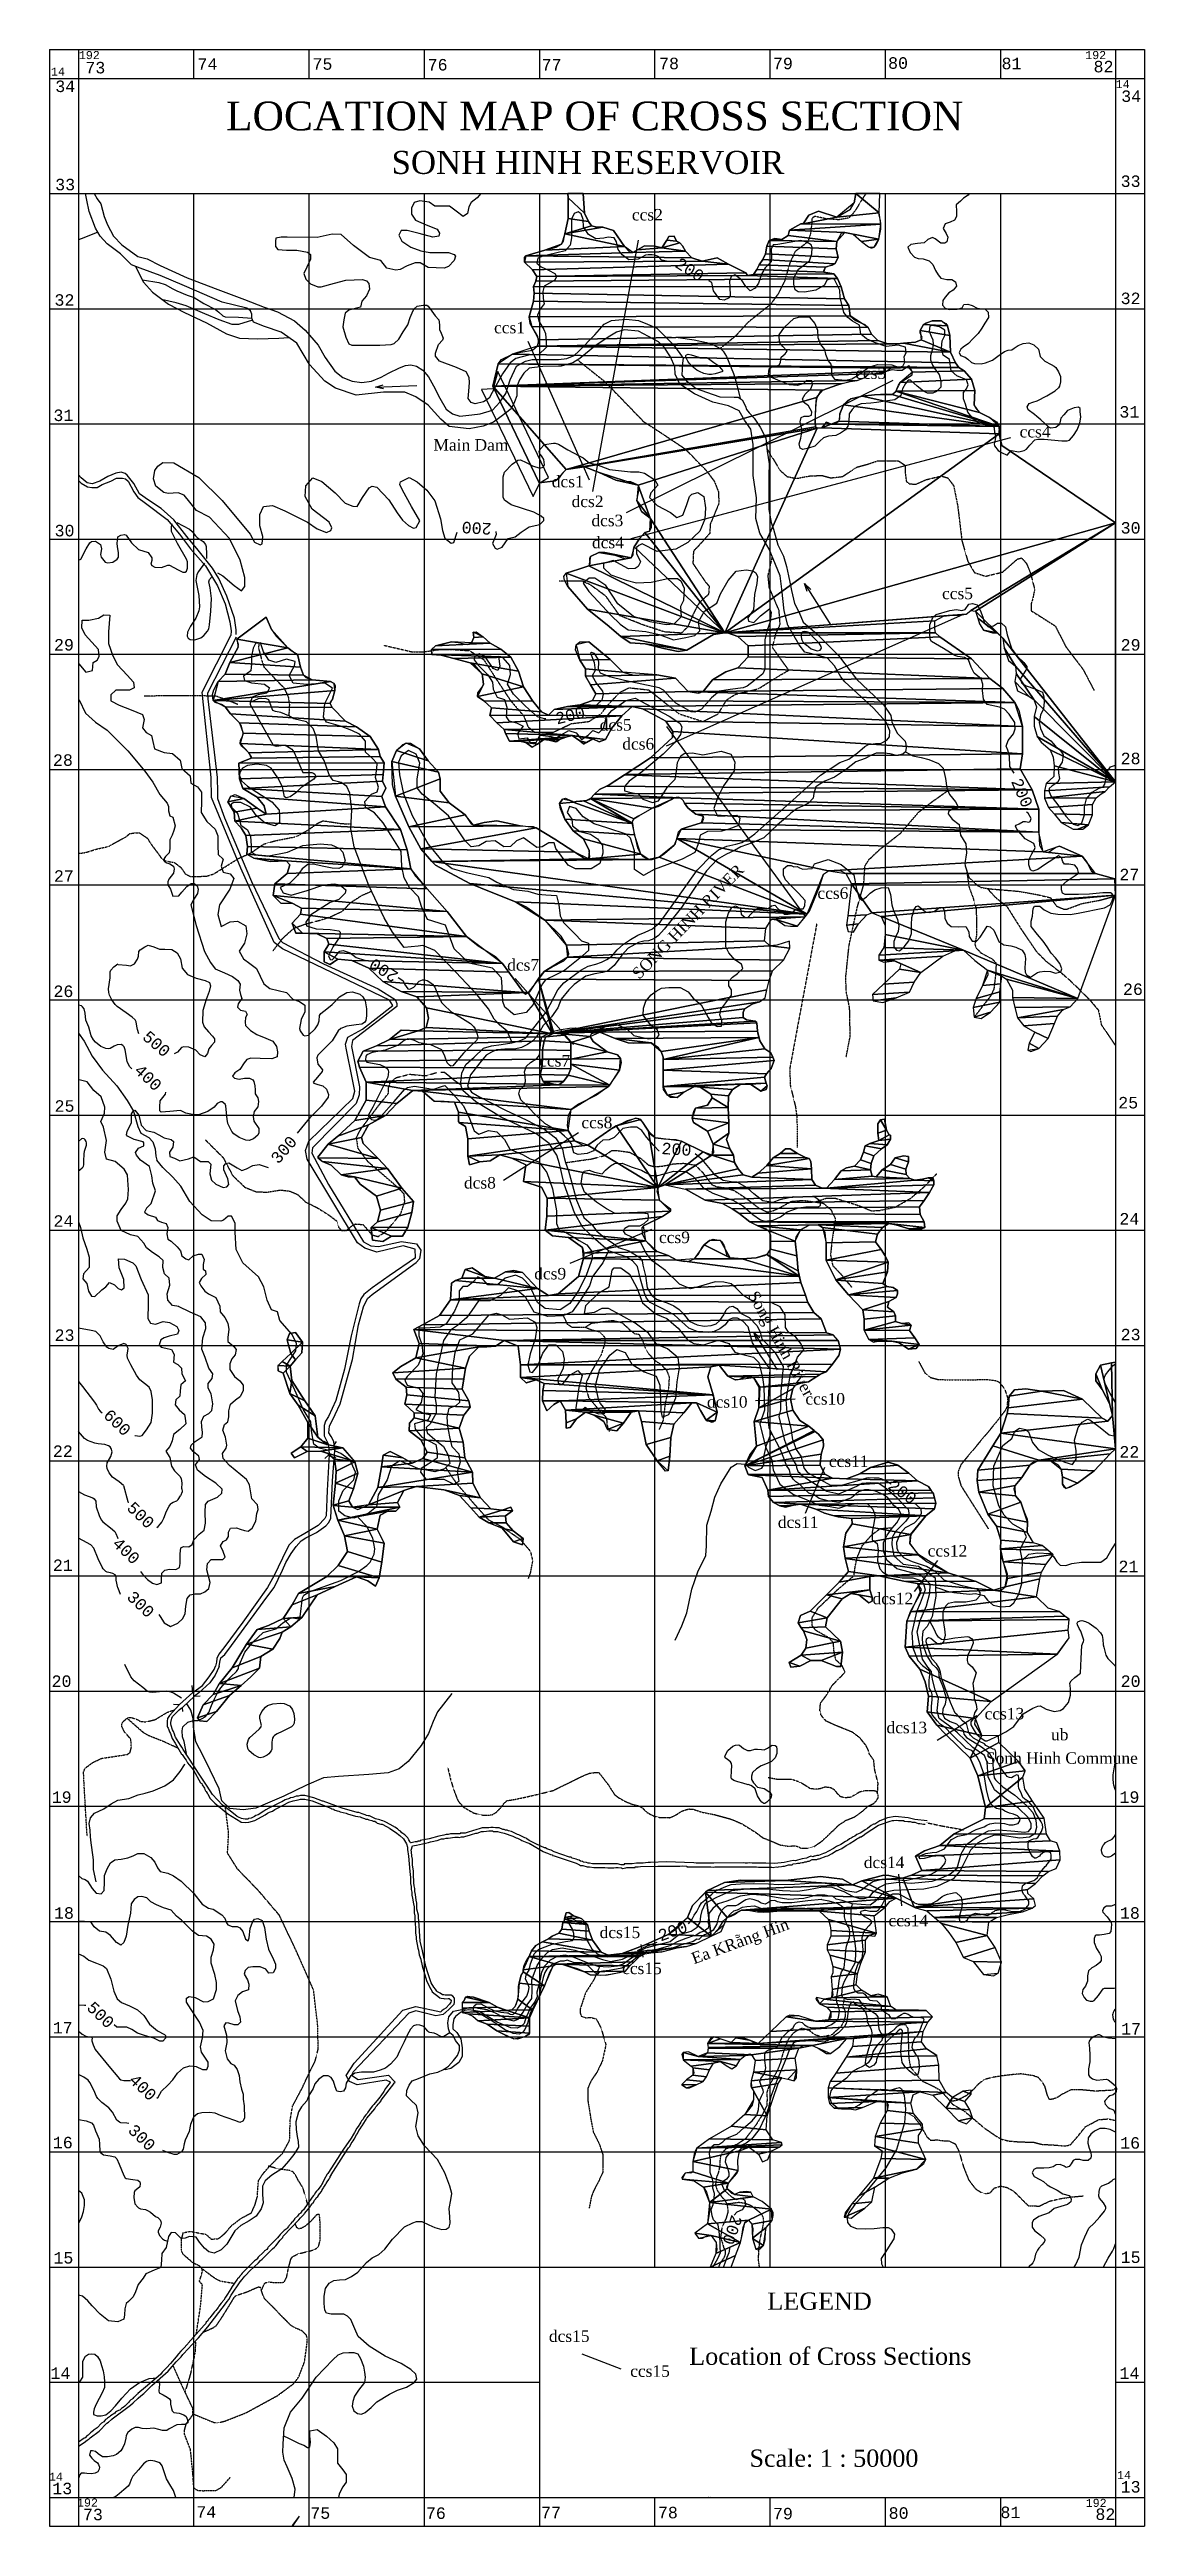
# Model space of a CAD drawing. Extents: x 19272750 to 38563660, y 1412748 to 2838873.
# Drawn here: x 19272750 to 19282250, y 1412748 to 1434250 of the extents above; entities outside this region: 1.
import ezdxf
from ezdxf.enums import TextEntityAlignment as Align

# ---------------------------------------------------------------- set-up
doc = ezdxf.new("R2010")
doc.units = 0
doc.header["$MEASUREMENT"] = 0
doc.linetypes.add('DASHED', pattern=[0.75, 0.5, -0.25])
doc.linetypes.add('HIDDEN', pattern=[0.375, 0.25, -0.125])
doc.layers.get('0').update_dxf_attribs({"linetype": 'CONTINUOUS'})
for name, color, linetype in [('-1', 7, 'CONTINUOUS'), ('-3', 7, 'CONTINUOUS'), ('-34', 7, 'CONTINUOUS'), ('-41', 7, 'CONTINUOUS'), ('-45', 7, 'CONTINUOUS'), ('-5', 7, 'CONTINUOUS'), ('-51', 7, 'CONTINUOUS'), ('-52', 7, 'CONTINUOUS'), ('-6', 7, 'CONTINUOUS'), ('1', 7, 'CONTINUOUS'), ('3', 7, 'CONTINUOUS'), ('34', 7, 'CONTINUOUS'), ('41', 7, 'CONTINUOUS'), ('45', 7, 'CONTINUOUS'), ('5', 7, 'CONTINUOUS'), ('50', 7, 'CONTINUOUS'), ('51', 7, 'CONTINUOUS'), ('52', 7, 'CONTINUOUS'), ('6', 7, 'CONTINUOUS')]:
    doc.layers.add(name, color=color, linetype=linetype)
doc.styles.add('MONOTXT', font='MONOTXT', dxfattribs={"height": 0.2})
doc.styles.get("Standard").update_dxf_attribs({"font": 'VNTIME.TTF'})

msp = doc.modelspace()

# ---------------------------------------------------------------- texts
at = {"layer": '-1', "color": 7, "linetype": 'CONTINUOUS', "style": 'MONOTXT'}
for s, height, p in [('192', 70, (19273095, 1434202)), ('74', 100, (19274120, 1434124)), ('75', 100, (19275118, 1434124)), ('76', 100, (19276117, 1434118)), ('77', 100, (19277106, 1434118)), ('78', 100, (19278125, 1434129)), ('79', 100, (19279113, 1434129)), ('80', 100, (19280112, 1434133)), ('81', 100, (19281097, 1434129)), ('192', 70, (19281827, 1434202)), ('14', 70, (19272823, 1434059)), ('34', 100, (19272886, 1433931)), ('73', 100, (19273147, 1434093)), ('82', 100, (19281895, 1434102)), ('14', 70, (19282061, 1433950)), ('34', 100, (19282135, 1433845)), ('33', 100, (19272885, 1433078)), ('33', 100, (19282130, 1433107)), ('32', 100, (19272879, 1432076)), ('32', 100, (19282130, 1432090)), ('31', 100, (19282119, 1431105)), ('31', 100, (19272870, 1431075)), ('30', 100, (19272880, 1430074)), ('30', 100, (19282130, 1430098)), ('29', 100, (19272875, 1429083)), ('29', 100, (19282130, 1429082)), ('28', 100, (19282130, 1428096)), ('28', 100, (19272866, 1428082)), ('27', 100, (19272874, 1427076)), ('27', 100, (19282119, 1427089)), ('26', 100, (19272870, 1426075)), ('26', 100, (19282150, 1426093)), ('25', 100, (19272880, 1425079)), ('25', 100, (19282109, 1425108)), ('24', 100, (19272870, 1424081)), ('24', 100, (19282119, 1424101)), ('23', 100, (19272880, 1423090)), ('23', 100, (19282130, 1423095)), ('22', 100, (19272865, 1422083)), ('22', 100, (19282119, 1422078)), ('21', 100, (19272865, 1421093)), ('21', 100, (19282111, 1421083)), ('20', 100, (19272854, 1420086)), ('20', 100, (19282130, 1420086)), ('19', 100, (19272855, 1419080)), ('19', 100, (19282120, 1419080)), ('18', 100, (19272875, 1418074)), ('18', 100, (19282124, 1418074)), ('17', 100, (19272864, 1417078)), ('17', 100, (19282134, 1417068)), ('16', 100, (19272865, 1416081)), ('16', 100, (19282126, 1416078)), ('15', 100, (19272870, 1415080)), ('15', 100, (19282130, 1415085)), ('14', 100, (19272844, 1414079)), ('14', 100, (19282120, 1414079)), ('14', 70, (19272805, 1413181)), ('13', 100, (19272860, 1413078)), ('14', 70, (19282073, 1413195)), ('13', 100, (19282130, 1413093)), ('192', 70, (19273079, 1412956)), ('73', 100, (19273126, 1412852)), ('74', 100, (19274110, 1412874)), ('75', 100, (19275099, 1412864)), ('76', 100, (19276102, 1412864)), ('77', 100, (19277101, 1412869)), ('78', 100, (19278115, 1412869)), ('79', 100, (19279113, 1412860)), ('80', 100, (19280117, 1412865)), ('81', 100, (19281087, 1412871)), ('192', 70, (19281831, 1412953)), ('82', 100, (19281911, 1412855))]:
    msp.add_text(s, height=height, dxfattribs=at).set_placement(p, align=Align.MIDDLE)
at = {"layer": '-1', "color": 30, "linetype": 'CONTINUOUS', "style": 'MONOTXT'}
for s, rotation, p in [('200', 327.627, (19278305, 1432340)), ('200', 176.7409, (19276456, 1430095)), ('200', 14.0603, (19277267, 1428471)), ('200', 293.3154, (19281188, 1427798)), ('200', 148.1598, (19275649, 1426257)), ('500', 318.8915, (19273678, 1425619)), ('400', 316.4066, (19273606, 1425326)), ('300', 49.2094, (19274782, 1424700)), ('200', 356.3218, (19278190, 1424704)), ('600', 316.2556, (19273338, 1422332)), ('200', 324.7429, (19280150, 1421730)), ('500', 316.2556, (19273541, 1421528)), ('400', 316.2556, (19273416, 1421218)), ('300', 316.2556, (19273541, 1420754)), ('200', 20.4314, (19278157, 1417918)), ('500', 316.2556, (19273193, 1417190)), ('400', 316.2556, (19273560, 1416561)), ('300', 316.2556, (19273551, 1416125)), ('200', 251.3441, (19278675, 1415322))]:
    msp.add_text(s, height=100, rotation=rotation, dxfattribs=at).set_placement(p, align=Align.MIDDLE)
at = {"layer": '-34', "color": 7, "linetype": 'CONTINUOUS'}
for s, p in [('Song Hinh Comune', (38563066, 2838804)), ('ub ', (19281534, 1419625))]:
    msp.add_text(s, height=100, dxfattribs=at).set_placement(p, align=Align.MIDDLE)
at = {"layer": '-41', "color": 3, "linetype": 'CONTINUOUS'}
for s, p in [('ccs2', (19277937, 1432816)), ('ccs3', (19279875, 1431441)), ('ccs4', (19281301, 1430932)), ('Main Dam', (19276406, 1430818)), ('dcs1', (19277246, 1430502)), ('dcs2', (19277418, 1430330)), ('dcs3', (19277590, 1430164)), ('dcs4', (19277595, 1429973)), ('ccs5', (19280628, 1429528)), ('dcs5', (19277662, 1428390)), ('dcs6', (19277858, 1428225)), ('ccs6', (19279547, 1426927)), ('dcs7', (19276859, 1426306)), ('ccs7', (19277133, 1425471)), ('ccs8', (19277499, 1424936)), ('dcs8', (19276484, 1424415)), ('ccs9', (19278172, 1423939)), ('dcs9', (19277094, 1423626)), ('dcs10', (19278630, 1422513)), ('ccs10', (19279480, 1422537)), ('ccs11', (19279684, 1421995)), ('dcs11', (19279245, 1421469)), ('ccs12', (19280541, 1421218)), ('dcs12', (19280067, 1420806)), ('ccs13', (19281035, 1419804)), ('dcs13', (19280188, 1419686)), ('dcs14', (19279991, 1418516)), ('ccs14', (19280201, 1418008)), ('dcs15', (19277699, 1417908)), ('ccs15', (19277890, 1417593)), ('dcs15', (19277259, 1414403)), ('ccs15', (19277960, 1414097))]:
    msp.add_text(s, height=100, dxfattribs=at).set_placement(p, align=Align.MIDDLE)
at = {"layer": '-45', "color": 7, "linetype": 'CONTINUOUS'}
msp.add_text('LOCATION MAP OF CROSS SECTION', height=250, dxfattribs=at).set_placement((19277480, 1433673), align=Align.MIDDLE)
at = {"layer": '-51', "color": 4, "linetype": 'CONTINUOUS'}
for s, rotation, p in [('SONG HINH RIVER', 45.8985, (19278289, 1426680)), ('Song Hinh River', 299.0309, (19279087, 1423008)), ('Ea KR½ng Hin', 20.2698, (19278745, 1417820))]:
    msp.add_text(s, height=100, rotation=rotation, dxfattribs=at).set_placement(p, align=Align.MIDDLE)
at = {"layer": '-6', "color": 7, "linetype": 'DASHED'}
msp.add_text('SONH HINH RESERVOIR', height=200, dxfattribs=at).set_placement((19277421, 1433269), align=Align.MIDDLE)
at = {"layer": '1', "color": 7, "linetype": 'CONTINUOUS', "style": 'MONOTXT'}
for s, height, p in [('192', 70, (19273095, 1434202)), ('74', 100, (19274120, 1434124)), ('75', 100, (19275118, 1434124)), ('76', 100, (19276117, 1434118)), ('77', 100, (19277106, 1434118)), ('78', 100, (19278125, 1434129)), ('79', 100, (19279113, 1434129)), ('80', 100, (19280112, 1434133)), ('81', 100, (19281097, 1434129)), ('192', 70, (19281827, 1434202)), ('14', 70, (19272823, 1434059)), ('34', 100, (19272886, 1433931)), ('73', 100, (19273147, 1434093)), ('82', 100, (19281895, 1434102)), ('14', 70, (19282061, 1433950)), ('34', 100, (19282135, 1433845)), ('33', 100, (19272885, 1433078)), ('33', 100, (19282130, 1433107)), ('32', 100, (19272879, 1432076)), ('32', 100, (19282130, 1432090)), ('31', 100, (19282119, 1431105)), ('31', 100, (19272870, 1431075)), ('30', 100, (19272880, 1430074)), ('30', 100, (19282130, 1430098)), ('29', 100, (19272875, 1429083)), ('29', 100, (19282130, 1429082)), ('28', 100, (19282130, 1428096)), ('28', 100, (19272866, 1428082)), ('27', 100, (19272874, 1427076)), ('27', 100, (19282119, 1427089)), ('26', 100, (19272870, 1426075)), ('26', 100, (19282150, 1426093)), ('25', 100, (19272880, 1425079)), ('25', 100, (19282109, 1425108)), ('24', 100, (19272870, 1424081)), ('24', 100, (19282119, 1424101)), ('23', 100, (19272880, 1423090)), ('23', 100, (19282130, 1423095)), ('22', 100, (19272865, 1422083)), ('22', 100, (19282119, 1422078)), ('21', 100, (19272865, 1421093)), ('21', 100, (19282111, 1421083)), ('20', 100, (19272854, 1420086)), ('20', 100, (19282130, 1420086)), ('19', 100, (19272855, 1419080)), ('19', 100, (19282120, 1419080)), ('18', 100, (19272875, 1418074)), ('18', 100, (19282124, 1418074)), ('17', 100, (19272864, 1417078)), ('17', 100, (19282134, 1417068)), ('16', 100, (19272865, 1416081)), ('16', 100, (19282126, 1416078)), ('15', 100, (19272870, 1415080)), ('15', 100, (19282130, 1415085)), ('14', 100, (19272844, 1414079)), ('14', 100, (19282120, 1414079)), ('14', 70, (19272805, 1413181)), ('13', 100, (19272860, 1413078)), ('14', 70, (19282073, 1413195)), ('13', 100, (19282130, 1413093)), ('192', 70, (19273079, 1412956)), ('73', 100, (19273126, 1412852)), ('74', 100, (19274110, 1412874)), ('75', 100, (19275099, 1412864)), ('76', 100, (19276102, 1412864)), ('77', 100, (19277101, 1412869)), ('78', 100, (19278115, 1412869)), ('79', 100, (19279113, 1412860)), ('80', 100, (19280117, 1412865)), ('81', 100, (19281087, 1412871)), ('192', 70, (19281831, 1412953)), ('82', 100, (19281911, 1412855))]:
    msp.add_text(s, height=height, dxfattribs=at).set_placement(p, align=Align.MIDDLE)
at = {"layer": '1', "color": 30, "linetype": 'CONTINUOUS', "style": 'MONOTXT'}
for s, rotation, p in [('200', 327.627, (19278305, 1432340)), ('200', 176.7409, (19276456, 1430095)), ('200', 14.0603, (19277267, 1428471)), ('200', 293.3154, (19281188, 1427798)), ('200', 148.1598, (19275649, 1426257)), ('500', 318.8915, (19273678, 1425619)), ('400', 316.4066, (19273606, 1425326)), ('300', 49.2094, (19274782, 1424700)), ('200', 356.3218, (19278190, 1424704)), ('600', 316.2556, (19273338, 1422332)), ('200', 324.7429, (19280150, 1421730)), ('500', 316.2556, (19273541, 1421528)), ('400', 316.2556, (19273416, 1421218)), ('300', 316.2556, (19273541, 1420754)), ('200', 20.4314, (19278157, 1417918)), ('500', 316.2556, (19273193, 1417190)), ('400', 316.2556, (19273560, 1416561)), ('300', 316.2556, (19273551, 1416125)), ('200', 251.3441, (19278675, 1415322))]:
    msp.add_text(s, height=100, rotation=rotation, dxfattribs=at).set_placement(p, align=Align.MIDDLE)
at = {"layer": '34', "color": 7, "linetype": 'CONTINUOUS'}
for s, p in [('ub ', (19281534, 1419625)), ('Sonh Hinh Commune', (19281534, 1419421))]:
    msp.add_text(s, height=100, dxfattribs=at).set_placement(p, align=Align.MIDDLE)
at = {"layer": '41', "color": 3, "linetype": 'CONTINUOUS'}
for s, p in [('ccs2', (19277937, 1432816)), ('ccs1', (19276741, 1431836)), ('ccs3', (19279875, 1431441)), ('ccs4', (19281301, 1430932)), ('dcs1', (19277246, 1430502)), ('dcs2', (19277418, 1430330)), ('dcs3', (19277590, 1430164)), ('dcs4', (19277595, 1429973)), ('dcs5', (19277662, 1428390)), ('dcs6', (19277858, 1428225)), ('ccs6', (19279547, 1426927)), ('ccs7', (19277133, 1425471)), ('ccs8', (19277499, 1424936)), ('dcs8', (19276484, 1424415)), ('ccs9', (19278172, 1423939)), ('dcs9', (19277094, 1423626)), ('dcs10', (19278630, 1422513)), ('ccs10', (19279480, 1422537)), ('ccs11', (19279684, 1421995)), ('dcs11', (19279245, 1421469)), ('ccs12', (19280541, 1421218)), ('dcs12', (19280067, 1420806)), ('ccs13', (19281035, 1419804)), ('dcs13', (19280188, 1419686)), ('dcs14', (19279991, 1418516)), ('ccs14', (19280201, 1418008)), ('dcs15', (19277699, 1417908)), ('ccs15', (19277890, 1417593)), ('dcs15', (19277259, 1414403)), ('ccs15', (19277960, 1414097))]:
    msp.add_text(s, height=100, dxfattribs=at).set_placement(p, align=Align.MIDDLE)
at = {"layer": '45', "color": 7, "linetype": 'CONTINUOUS'}
for s, p in [('LEGEND', (19279431, 1414704)), ('Location of Cross Sections', (19279524, 1414231)), ('Scale: 1 : 50000', (19279556, 1413344))]:
    msp.add_text(s, height=150, dxfattribs=at).set_placement(p, align=Align.MIDDLE)
at = {"layer": '51', "color": 4, "linetype": 'CONTINUOUS'}
msp.add_text('Ea KR½ng Hin', height=100, rotation=20.2698, dxfattribs=at).set_placement((19278745, 1417820), align=Align.MIDDLE)

# ---------------------------------------------------------------- linework, layer by layer
at = {"layer": '-1', "color": 7, "linetype": 'CONTINUOUS'}
for p, q in [((19272750, 1434250), (19272750, 1412750)), ((19272750, 1434250), (19282250, 1434250)), ((19273000, 1434250), (19273000, 1434000)), ((19273000, 1434250), (19273000, 1412750)), ((19274000, 1434250), (19274000, 1434000)), ((19275000, 1434250), (19275000, 1434000)), ((19276000, 1434250), (19276000, 1434000)), ((19277000, 1434250), (19277000, 1434000)), ((19278000, 1434250), (19278000, 1434000)), ((19279000, 1434250), (19279000, 1434000)), ((19280000, 1434250), (19280000, 1434000)), ((19281000, 1434250), (19281000, 1434000)), ((19282000, 1434250), (19282000, 1413000)), ((19282250, 1434250), (19282250, 1412750)), ((19272750, 1434000), (19273000, 1434000)), ((19272750, 1434000), (19282250, 1434000)), ((19282000, 1434000), (19282250, 1434000)), ((19272750, 1433000), (19273000, 1433000)), ((19272750, 1433000), (19282250, 1433000)), ((19274000, 1433000), (19274000, 1412750)), ((19275000, 1433000), (19275000, 1412750)), ((19276000, 1433000), (19276000, 1412750)), ((19277000, 1433000), (19277000, 1413000)), ((19278000, 1433000), (19278000, 1415000)), ((19279000, 1433000), (19279000, 1415000)), ((19280000, 1433000), (19280000, 1415000)), ((19281000, 1433000), (19281000, 1415000)), ((19282000, 1433000), (19282250, 1433000)), ((19272750, 1432000), (19282250, 1432000)), ((19272750, 1431000), (19282250, 1431000)), ((19272750, 1430000), (19282250, 1430000)), ((19272750, 1429000), (19282250, 1429000)), ((19272750, 1428000), (19282250, 1428000)), ((19272750, 1427000), (19282250, 1427000)), ((19272750, 1426000), (19282250, 1426000)), ((19272750, 1425000), (19282250, 1425000)), ((19272750, 1424000), (19282250, 1424000)), ((19272750, 1423000), (19282250, 1423000)), ((19272750, 1422000), (19282250, 1422000)), ((19272750, 1421000), (19282250, 1421000)), ((19272750, 1420000), (19282250, 1420000)), ((19272750, 1419000), (19282250, 1419000)), ((19272750, 1418000), (19282250, 1418000)), ((19272750, 1417000), (19282250, 1417000)), ((19272750, 1416000), (19282250, 1416000)), ((19272750, 1415000), (19282000, 1415000)), ((19282000, 1415000), (19282250, 1415000)), ((19272750, 1414000), (19277000, 1414000)), ((19282000, 1414000), (19282250, 1414000)), ((19272750, 1413000), (19282000, 1413000)), ((19277000, 1413000), (19277000, 1412750)), ((19278000, 1413000), (19278000, 1412750)), ((19279000, 1413000), (19279000, 1412750)), ((19280000, 1413000), (19280000, 1412750)), ((19281000, 1413000), (19281000, 1412750)), ((19282000, 1413000), (19282250, 1413000)), ((19282000, 1413000), (19282000, 1412750)), ((19272750, 1412750), (19282250, 1412750))]:
    msp.add_line(p, q, dxfattribs=at)
at = {"layer": '-1', "color": 30, "linetype": 'CONTINUOUS'}
for points in [[(19276492, 1433000), (19276459, 1432962), (19276407, 1432921), (19276387, 1432884), (19276376, 1432827), (19276340, 1432801), (19276278, 1432848), (19276221, 1432890), (19276159, 1432890), (19276092, 1432890), (19276045, 1432926), (19275962, 1432936), (19275915, 1432921), (19275890, 1432874), (19275890, 1432822), (19275926, 1432770), (19276019, 1432729), (19276112, 1432692), (19276133, 1432656), (19276128, 1432630), (19276076, 1432622), (19275957, 1432653), (19275853, 1432679), (19275802, 1432679), (19275781, 1432638), (19275807, 1432586), (19275884, 1432534), (19275972, 1432503), (19276050, 1432487), (19276148, 1432487), (19276211, 1432487), (19276262, 1432471), (19276272, 1432456), (19276262, 1432419), (19276211, 1432368), (19276174, 1432352), (19276035, 1432357), (19275967, 1432399), (19275921, 1432399), (19275853, 1432373), (19275791, 1432342), (19275754, 1432334), (19275677, 1432352), (19275625, 1432419), (19275527, 1432445), (19275387, 1432549), (19275279, 1432643), (19275201, 1432648), (19275071, 1432617), (19274812, 1432622), (19274761, 1432622), (19274714, 1432612), (19274709, 1432586), (19274709, 1432539), (19274730, 1432513), (19274807, 1432508), (19274895, 1432508), (19274989, 1432492), (19275014, 1432471), (19275014, 1432430), (19274983, 1432362), (19274957, 1432305), (19274973, 1432258), (19275014, 1432217), (19275077, 1432190), (19275108, 1432191), (19275222, 1432222), (19275320, 1432248), (19275465, 1432253), (19275501, 1432243), (19275520, 1432219), (19275527, 1432170), (19275501, 1432113), (19275460, 1432066), (19275449, 1432014), (19275346, 1431988), (19275315, 1431962), (19275304, 1431905), (19275294, 1431843), (19275320, 1431754), (19275348, 1431696), (19275372, 1431684)], [(19280729, 1433000), (19280720, 1432986), (19280681, 1432960), (19280653, 1432934), (19280617, 1432903), (19280619, 1432845), (19280619, 1432801), (19280601, 1432768), (19280565, 1432752), (19280521, 1432738), (19280505, 1432697), (19280531, 1432652), (19280544, 1432621), (19280534, 1432580), (19280517, 1432568), (19280482, 1432569), (19280435, 1432608), (19280412, 1432619), (19280370, 1432600), (19280339, 1432572), (19280282, 1432567), (19280223, 1432559), (19280197, 1432535), (19280218, 1432489), (19280254, 1432447), (19280288, 1432437), (19280329, 1432432), (19280381, 1432416), (19280414, 1432385), (19280438, 1432333), (19280461, 1432294), (19280482, 1432266), (19280536, 1432253), (19280580, 1432253), (19280611, 1432233), (19280619, 1432196), (19280591, 1432162), (19280554, 1432139), (19280521, 1432100), (19280500, 1432072), (19280497, 1432030), (19280521, 1432004), (19280555, 1431994), (19280624, 1431996), (19280668, 1432009), (19280684, 1432038), (19280718, 1432040), (19280756, 1432027), (19280800, 1432004), (19280839, 1431999), (19280868, 1431996), (19280894, 1431970), (19280896, 1431923), (19280865, 1431874), (19280839, 1431830), (19280806, 1431784), (19280762, 1431740), (19280723, 1431699), (19280676, 1431665), (19280658, 1431649), (19280642, 1431621), (19280653, 1431595), (19280694, 1431579), (19280718, 1431561), (19280749, 1431532), (19280775, 1431524), (19280834, 1431522), (19280870, 1431530), (19280933, 1431553), (19280979, 1431587), (19281008, 1431608), (19281036, 1431628)], [(19277920, 1432464), (19277858, 1432430), (19277775, 1432425), (19277718, 1432468), (19277684, 1432515), (19277668, 1432582), (19277648, 1432616), (19277596, 1432621), (19277560, 1432613), (19277490, 1432608), (19277425, 1432645), (19277383, 1432710), (19277381, 1432775), (19277363, 1432824), (19277337, 1432840), (19277301, 1432827), (19277280, 1432777), (19277280, 1432697), (19277280, 1432616), (19277267, 1432551), (19277223, 1432502), (19277080, 1432468), (19277031, 1432455), (19276987, 1432439), (19276977, 1432396), (19277016, 1432365), (19277078, 1432334), (19277135, 1432305), (19277150, 1432279), (19277135, 1432248), (19277088, 1432222), (19277042, 1432196), (19277029, 1432150), (19277034, 1432090), (19277042, 1432043), (19277008, 1431996), (19276985, 1431944), (19276996, 1431892), (19277039, 1431821), (19277054, 1431785), (19277061, 1431665), (19276992, 1431600), (19276905, 1431597), (19276796, 1431567), (19276748, 1431530), (19276679, 1431436), (19276591, 1431274), (19276565, 1431224), (19276516, 1431193), (19276443, 1431175), (19276407, 1431185), (19276381, 1431222), (19276389, 1431284), (19276394, 1431359), (19276391, 1431404), (19276365, 1431453), (19276280, 1431489), (19276132, 1431544), (19276098, 1431589), (19276099, 1431614), (19276124, 1431689)], [(19278102, 1432412), (19278062, 1432422), (19278058, 1432424), (19278053, 1432430), (19278043, 1432445), (19278036, 1432451), (19278024, 1432456), (19277998, 1432464), (19277980, 1432468), (19277956, 1432469), (19277945, 1432468), (19277920, 1432464)], [(19279010, 1431493), (19279036, 1431498), (19279080, 1431509), (19279091, 1431535), (19279098, 1431580), (19279132, 1431609), (19279150, 1431632), (19279111, 1431671), (19279083, 1431708), (19279080, 1431773), (19279127, 1431840), (19279207, 1431916), (19279259, 1431931), (19279342, 1431931), (19279389, 1431871), (19279412, 1431814), (19279415, 1431749), (19279438, 1431689), (19279474, 1431645), (19279482, 1431606), (19279505, 1431549), (19279528, 1431518), (19279534, 1431479), (19279534, 1431424), (19279562, 1431388), (19279655, 1431380), (19279712, 1431391), (19279759, 1431419), (19279858, 1431492), (19279935, 1431515), (19280057, 1431514), (19280114, 1431493), (19280155, 1431501), (19280171, 1431537), (19280166, 1431582), (19280184, 1431621), (19280176, 1431665), (19280114, 1431683), (19280010, 1431673), (19279909, 1431706), (19279839, 1431740), (19279788, 1431779), (19279777, 1431857), (19279718, 1431891), (19279676, 1431925), (19279642, 1431966), (19279611, 1432098), (19279606, 1432162), (19279560, 1432253), (19279540, 1432263), (19279495, 1432248), (19279474, 1432204), (19279399, 1432160), (19279301, 1432144), (19279246, 1432148), (19279220, 1432165), (19279207, 1432212), (19279207, 1432269), (19279249, 1432344), (19279345, 1432415), (19279363, 1432478), (19279368, 1432531), (19279358, 1432556), (19279321, 1432577), (19279267, 1432593), (19279070, 1432559), (19279029, 1432556), (19279010, 1432517), (19279013, 1432455), (19279010, 1432406), (19278959, 1432354), (19278927, 1432299), (19278902, 1432221), (19278873, 1432179), (19278829, 1432156), (19278790, 1432192), (19278754, 1432250), (19278697, 1432294), (19278663, 1432281), (19278650, 1432239), (19278653, 1432187), (19278655, 1432114), (19278646, 1432096), (19278604, 1432075), (19278567, 1432081), (19278510, 1432155), (19278497, 1432227), (19278470, 1432243)], [(19275372, 1431684), (19275455, 1431684), (19275537, 1431684), (19275615, 1431684), (19275714, 1431690), (19275740, 1431698), (19275781, 1431736), (19275817, 1431799), (19275858, 1431861), (19275879, 1431923), (19275905, 1431986), (19275914, 1432000), (19275941, 1432022), (19275993, 1432032), (19276023, 1432030), (19276035, 1432022), (19276066, 1431980), (19276097, 1431939), (19276128, 1431903), (19276133, 1431861), (19276133, 1431819), (19276148, 1431788), (19276164, 1431745), (19276159, 1431726), (19276124, 1431689)], [(19280951, 1430923), (19280948, 1430966), (19280927, 1430986), (19280870, 1430997), (19280819, 1430997), (19280767, 1431041), (19280718, 1431103), (19280697, 1431171), (19280679, 1431218), (19280681, 1431272), (19280705, 1431306), (19280720, 1431340), (19280707, 1431384), (19280622, 1431417), (19280572, 1431461), (19280560, 1431559), (19280503, 1431596), (19280490, 1431658), (19280495, 1431721), (19280518, 1431767), (19280518, 1431814), (19280471, 1431844), (19280404, 1431854), (19280389, 1431849), (19280383, 1431805), (19280399, 1431761), (19280414, 1431730), (19280417, 1431686), (19280407, 1431639), (19280394, 1431592), (19280394, 1431556), (19280412, 1431509), (19280438, 1431470), (19280469, 1431428), (19280479, 1431397), (19280482, 1431363), (19280482, 1431320), (19280446, 1431281), (19280414, 1431266), (19280368, 1431266), (19280332, 1431284), (19280277, 1431328), (19280220, 1431380), (19280199, 1431380), (19280176, 1431352), (19280150, 1431305), (19280137, 1431248), (19280085, 1431209), (19280021, 1431201), (19279925, 1431185), (19279876, 1431180), (19279793, 1431175), (19279741, 1431154), (19279715, 1431125), (19279689, 1431089), (19279684, 1431020), (19279676, 1430981), (19279655, 1430950), (19279614, 1430919), (19279573, 1430901), (19279508, 1430893), (19279464, 1430880), (19279433, 1430851), (19279389, 1430807), (19279334, 1430789), (19279287, 1430778), (19279264, 1430789), (19279254, 1430828), (19279269, 1430877), (19279280, 1430945), (19279269, 1430992), (19279264, 1431018), (19279272, 1431057), (19279298, 1431067), (19279337, 1431067), (19279360, 1431075), (19279365, 1431106), (19279334, 1431158), (19279293, 1431189), (19279282, 1431218), (19279306, 1431257), (19279355, 1431306), (19279370, 1431342), (19279365, 1431374), (19279319, 1431376), (19279288, 1431348), (19279236, 1431335), (19279171, 1431340), (19279070, 1431381), (19279008, 1431405), (19278987, 1431433), (19278994, 1431478), (19279010, 1431493)], [(19281036, 1431628), (19281067, 1431639), (19281098, 1431644), (19281119, 1431657), (19281153, 1431680), (19281197, 1431699), (19281246, 1431704), (19281290, 1431686), (19281332, 1431649), (19281345, 1431585), (19281386, 1431546), (19281440, 1431515), (19281466, 1431502), (19281482, 1431489), (19281505, 1431453), (19281521, 1431411), (19281521, 1431365), (19281514, 1431329), (19281505, 1431313), (19281474, 1431286)], [(19280951, 1430923), (19280959, 1430888), (19280956, 1430862), (19280947, 1430827), (19280950, 1430809), (19280982, 1430770), (19281009, 1430751), (19281060, 1430730), (19281093, 1430768), (19281161, 1430758), (19281207, 1430768), (19281228, 1430781), (19281256, 1430817), (19281300, 1430862), (19281326, 1430869), (19281381, 1430867), (19281534, 1430854), (19281579, 1430852), (19281601, 1430859), (19281635, 1430901), (19281666, 1430950), (19281689, 1431007), (19281697, 1431062), (19281692, 1431106), (19281692, 1431135), (19281677, 1431145), (19281640, 1431140), (19281596, 1431122), (19281583, 1431116), (19281552, 1431080), (19281526, 1431049), (19281513, 1430994), (19281482, 1430968), (19281439, 1430964), (19281420, 1430973), (19281352, 1431036), (19281316, 1431064), (19281295, 1431083), (19281241, 1431122), (19281233, 1431148), (19281251, 1431176), (19281282, 1431189), (19281319, 1431200), (19281402, 1431244), (19281474, 1431286)], [(19276622, 1430066), (19276625, 1430040), (19276594, 1429962), (19276615, 1429921), (19276635, 1429913), (19276677, 1429931), (19276728, 1430004), (19276791, 1430019), (19276842, 1430061), (19276910, 1430108), (19277003, 1430128), (19277039, 1430162), (19277039, 1430178), (19277016, 1430199), (19276951, 1430235), (19276754, 1430297), (19276698, 1430337), (19276687, 1430365), (19276687, 1430443), (19276687, 1430541), (19276698, 1430582), (19276765, 1430650), (19276813, 1430685), (19276837, 1430687), (19276884, 1430666), (19276941, 1430635), (19277004, 1430615), (19277034, 1430625), (19277045, 1430645), (19277039, 1430692), (19277025, 1430715), (19277001, 1430745), (19276998, 1430760), (19277006, 1430781), (19277044, 1430822)], [(19277044, 1430822), (19277122, 1430832), (19277137, 1430833), (19277165, 1430825), (19277246, 1430775), (19277345, 1430723), (19277381, 1430707), (19277431, 1430663), (19277495, 1430648), (19277609, 1430603)], [(19274207, 1429708), (19274253, 1429682), (19274352, 1429598), (19274414, 1429552), (19274445, 1429588), (19274445, 1429666), (19274403, 1429817), (19274310, 1430004), (19274139, 1430191), (19274025, 1430248), (19273968, 1430321), (19273917, 1430383), (19273865, 1430402), (19273779, 1430395), (19273741, 1430404), (19273673, 1430461), (19273653, 1430523), (19273664, 1430596), (19273689, 1430632), (19273734, 1430664), (19273829, 1430663), (19274046, 1430536), (19274248, 1430334), (19274491, 1430043), (19274528, 1429975), (19274576, 1429950), (19274595, 1429959), (19274600, 1430022), (19274574, 1430115), (19274574, 1430214), (19274605, 1430282), (19274683, 1430292), (19274792, 1430245), (19274989, 1430147), (19275071, 1430089), (19275154, 1430058), (19275190, 1430074), (19275200, 1430097), (19275175, 1430147), (19275030, 1430261), (19274968, 1430370), (19274973, 1430463), (19275035, 1430531), (19275113, 1430500), (19275227, 1430401), (19275315, 1430313), (19275382, 1430287), (19275418, 1430284), (19275465, 1430362), (19275522, 1430445), (19275548, 1430461), (19275589, 1430450), (19275693, 1430341), (19275765, 1430227), (19275812, 1430165), (19275864, 1430118), (19275909, 1430095), (19275931, 1430102), (19275962, 1430160), (19275890, 1430284), (19275812, 1430424), (19275788, 1430473), (19275796, 1430497), (19275869, 1430534), (19275941, 1430497), (19276024, 1430424), (19276092, 1430331), (19276143, 1430175), (19276159, 1430076), (19276180, 1430009), (19276234, 1429966), (19276257, 1429972), (19276287, 1430061)], [(19277609, 1430603), (19277790, 1430583), (19277862, 1430583), (19277912, 1430572), (19278002, 1430515), (19278028, 1430469), (19277966, 1430401), (19277956, 1430360), (19278023, 1430292), (19278137, 1430230), (19278194, 1430188), (19278246, 1430209), (19278277, 1430292), (19278303, 1430370), (19278322, 1430391), (19278375, 1430406), (19278427, 1430370), (19278442, 1430271), (19278437, 1430173), (19278391, 1430069), (19278287, 1429970), (19278184, 1429913), (19278023, 1429892), (19277892, 1429958), (19277864, 1429946), (19277844, 1429928), (19277844, 1429876), (19277878, 1429804), (19277857, 1429762), (19277830, 1429745), (19277774, 1429741), (19277640, 1429814), (19277557, 1429788), (19277557, 1429752), (19277619, 1429689), (19277754, 1429643), (19277842, 1429622), (19277971, 1429627), (19278116, 1429658), (19278199, 1429658), (19278227, 1429637), (19278256, 1429575), (19278251, 1429466), (19278225, 1429414), (19278230, 1429326), (19278168, 1429263), (19278099, 1429256), (19277961, 1429282), (19277816, 1429328), (19277681, 1429437), (19277578, 1429598), (19277482, 1429660), (19277433, 1429661), (19277381, 1429619), (19277428, 1429546), (19277510, 1429458), (19277619, 1429339), (19277702, 1429261), (19277769, 1429214), (19277925, 1429198), (19278039, 1429172), (19278163, 1429126), (19278272, 1429146), (19278349, 1429162), (19278391, 1429204), (19278380, 1429282), (19278432, 1429375), (19278541, 1429443), (19278572, 1429526), (19278639, 1429640), (19278707, 1429723), (19278795, 1429734), (19278851, 1429726), (19278877, 1429708), (19278893, 1429677), (19278888, 1429614), (19278867, 1429520), (19278857, 1429385), (19278810, 1429318), (19278815, 1429287), (19278862, 1429276), (19278919, 1429333), (19278997, 1429396), (19279012, 1429365), (19279002, 1429282), (19278976, 1429209), (19278955, 1429126), (19278955, 1429063), (19278955, 1428949)], [(19273000, 1429817), (19273021, 1429827), (19273067, 1429915), (19273098, 1429967), (19273113, 1429979), (19273150, 1429983), (19273192, 1429952), (19273200, 1429916), (19273192, 1429866), (19273197, 1429843), (19273233, 1429801), (19273255, 1429793), (19273300, 1429801), (19273337, 1429825), (19273347, 1429843), (19273349, 1429882), (19273339, 1429936), (19273337, 1429962), (19273342, 1430019), (19273368, 1430035), (19273400, 1430040), (19273414, 1430035), (19273461, 1429967), (19273523, 1429910), (19273606, 1429884), (19273637, 1429837), (19273636, 1429815), (19273629, 1429783), (19273637, 1429770), (19273664, 1429756), (19273720, 1429754), (19273744, 1429762), (19273776, 1429775), (19273792, 1429775), (19273865, 1429733), (19273906, 1429712), (19273927, 1429713), (19273937, 1429722), (19273948, 1429749), (19273946, 1429802), (19273937, 1429827), (19273860, 1429962), (19273808, 1430066), (19273808, 1430108), (19273813, 1430134)], [(19273854, 1430144), (19273963, 1430087), (19273988, 1430066), (19274016, 1430030), (19274031, 1430014), (19274082, 1429978), (19274103, 1429952), (19274108, 1429936), (19274113, 1429869), (19274113, 1429832)], [(19274093, 1429791), (19274041, 1429718), (19274028, 1429694), (19274020, 1429640), (19274046, 1429510), (19274051, 1429411), (19274046, 1429377), (19274020, 1429313), (19273974, 1429245), (19273948, 1429193), (19273943, 1429158), (19273953, 1429141), (19273971, 1429129), (19274010, 1429126), (19274062, 1429143), (19274088, 1429162), (19274120, 1429201), (19274131, 1429222), (19274139, 1429256), (19274150, 1429375), (19274155, 1429484), (19274144, 1429578), (19274133, 1429628), (19274139, 1429650), (19274160, 1429676)], [(19281119, 1427968), (19281082, 1428025), (19281080, 1428115), (19281064, 1428167), (19281051, 1428203), (19281067, 1428253), (19281114, 1428310), (19281129, 1428354), (19281126, 1428409), (19281075, 1428481), (19281036, 1428524), (19280992, 1428540), (19280886, 1428563), (19280855, 1428610), (19280844, 1428685), (19280847, 1428740), (19280834, 1428787), (19280772, 1428836), (19280746, 1428888), (19280722, 1428953), (19280688, 1428973), (19280632, 1428981), (19280606, 1428991), (19280507, 1429050), (19280402, 1429111), (19280390, 1429132), (19280387, 1429181), (19280387, 1429255), (19280414, 1429321), (19280442, 1429345), (19280561, 1429379), (19280620, 1429389), (19280665, 1429379), (19280694, 1429388), (19280725, 1429436), (19280759, 1429441), (19280798, 1429431), (19280826, 1429384), (19280849, 1429322), (19280862, 1429267), (19280893, 1429239), (19280940, 1429247), (19280976, 1429270), (19281010, 1429270), (19281044, 1429239), (19281059, 1429169), (19281098, 1429046), (19281150, 1428982), (19281204, 1428930), (19281230, 1428894), (19281230, 1428876), (19281202, 1428830), (19281173, 1428785), (19281186, 1428749), (19281225, 1428726)], [(19273000, 1428921), (19273003, 1428918), (19273065, 1428845), (19273122, 1428861), (19273127, 1428929), (19273163, 1428949), (19273179, 1428981), (19273174, 1429043), (19273060, 1429168), (19273029, 1429230), (19273034, 1429297), (19273091, 1429297), (19273174, 1429313), (19273220, 1429344), (19273272, 1429339), (19273262, 1429194), (19273262, 1429095), (19273298, 1428986), (19273339, 1428908), (19273422, 1428819), (19273479, 1428757), (19273484, 1428710), (19273443, 1428690), (19273324, 1428690), (19273282, 1428648), (19273282, 1428596), (19273355, 1428560), (19273458, 1428518), (19273557, 1428477), (19273572, 1428435), (19273557, 1428362), (19273588, 1428321), (19273634, 1428295), (19273645, 1428243), (19273660, 1428180), (19273743, 1428149), (19273816, 1428139), (19273883, 1428082), (19273898, 1428009), (19273971, 1427944), (19273976, 1427882), (19274033, 1427851), (19274069, 1427804), (19274069, 1427721), (19274064, 1427627), (19274116, 1427549), (19274188, 1427482), (19274209, 1427425), (19274209, 1427341), (19274214, 1427263), (19274256, 1427222), (19274240, 1427160), (19274256, 1427110), (19274318, 1427095), (19274349, 1427053), (19274313, 1426960), (19274225, 1426824), (19274209, 1426741), (19274240, 1426637), (19274318, 1426679), (19274380, 1426684), (19274453, 1426643), (19274463, 1426575), (19274442, 1426492), (19274396, 1426424), (19274432, 1426357), (19274489, 1426315), (19274546, 1426274), (19274608, 1426141), (19274660, 1426100), (19274805, 1426063), (19274862, 1426006), (19274919, 1425985), (19274965, 1425954), (19274965, 1425897), (19274934, 1425830), (19274919, 1425752)], [(19276946, 1425959), (19276884, 1425892), (19276780, 1425871), (19276700, 1425938), (19276682, 1425985), (19276677, 1426115), (19276671, 1426193), (19276594, 1426276), (19276392, 1426318), (19276262, 1426442), (19276185, 1426650), (19276029, 1426697), (19275978, 1426811), (19275952, 1426894), (19275874, 1426977), (19275827, 1427061), (19275807, 1427159), (19275802, 1427287), (19275713, 1427427), (19275646, 1427536), (19275568, 1427624), (19275491, 1427671), (19275486, 1427723), (19275543, 1427785), (19275594, 1427806), (19275605, 1427848), (19275579, 1427931), (19275589, 1428009), (19275594, 1428053), (19275548, 1428100), (19275491, 1428152), (19275491, 1428245), (19275439, 1428307), (19275372, 1428339), (19275273, 1428375), (19275154, 1428411), (19275127, 1428455), (19275139, 1428572), (19275206, 1428707), (19275139, 1428749), (19274983, 1428739), (19274864, 1428749), (19274828, 1428817), (19274875, 1428900), (19274880, 1428939), (19274807, 1428959), (19274714, 1428928), (19274652, 1428949), (19274605, 1429022), (19274579, 1429100), (19274538, 1429095), (19274517, 1429053), (19274502, 1428985), (19274502, 1428918), (19274497, 1428856), (19274434, 1428809), (19274440, 1428772), (19274502, 1428752), (19274616, 1428741), (19274657, 1428710), (19274636, 1428663), (19274559, 1428648), (19274507, 1428627), (19274491, 1428580), (19274491, 1428565)], [(19277056, 1428441), (19277044, 1428440), (19276984, 1428456), (19276879, 1428549), (19276775, 1428653), (19276723, 1428741), (19276749, 1428824), (19276744, 1428902), (19276687, 1428970), (19276646, 1428980), (19276656, 1428897), (19276640, 1428861), (19276599, 1428876), (19276526, 1428983), (19276480, 1429004), (19276438, 1428978), (19276435, 1428953), (19276470, 1428905), (19276552, 1428822), (19276594, 1428759), (19276599, 1428697), (19276635, 1428629), (19276697, 1428609), (19276718, 1428541), (19276713, 1428458), (19276734, 1428422), (19276801, 1428406), (19276858, 1428375), (19276811, 1428313), (19276822, 1428266), (19276894, 1428276), (19276920, 1428235), (19276972, 1428235), (19277003, 1428297), (19277101, 1428287), (19277143, 1428271), (19277184, 1428297), (19277257, 1428339), (19277319, 1428318), (19277365, 1428261), (19277422, 1428297), (19277464, 1428339), (19277516, 1428318), (19277557, 1428359), (19277583, 1428458), (19277630, 1428513), (19277749, 1428598), (19277831, 1428619), (19278127, 1428463), (19278220, 1428401), (19278236, 1428372), (19278225, 1428305), (19278173, 1428232), (19278075, 1428133), (19277894, 1427983), (19277780, 1427900), (19277738, 1427853), (19277738, 1427816), (19277795, 1427801), (19277857, 1427790), (19277899, 1427744), (19277982, 1427713), (19278033, 1427728), (19278064, 1427775), (19278116, 1427853), (19278178, 1427915), (19278189, 1427983), (19278199, 1428061), (19278228, 1428118), (19278256, 1428139), (19278329, 1428144), (19278417, 1428128)], [(19278955, 1428949), (19278955, 1428871), (19278940, 1428832), (19278867, 1428772), (19278804, 1428724), (19278769, 1428710), (19278655, 1428694), (19278562, 1428679), (19278494, 1428622), (19278406, 1428523), (19278348, 1428499), (19278318, 1428502), (19278184, 1428575), (19278136, 1428624), (19278076, 1428690), (19278039, 1428710), (19277738, 1428772), (19277609, 1428804), (19277531, 1428835), (19277514, 1428871), (19277516, 1428931), (19277510, 1428959), (19277479, 1429006), (19277451, 1429017), (19277443, 1429011), (19277474, 1428928), (19277484, 1428861), (19277459, 1428814), (19277495, 1428746), (19277547, 1428679), (19277554, 1428654), (19277541, 1428601), (19277473, 1428537)], [(19273000, 1428610), (19273007, 1428604), (19273063, 1428489), (19273150, 1428410), (19273249, 1428343), (19273428, 1428161), (19273578, 1427987), (19273645, 1427891), (19273706, 1427784), (19273770, 1427709), (19273782, 1427679), (19273782, 1427640), (19273793, 1427597), (19273821, 1427586), (19273839, 1427512), (19273828, 1427471), (19273813, 1427430), (19273793, 1427389), (19273793, 1427341), (19273795, 1427313), (19273788, 1427277), (19273757, 1427246), (19273744, 1427228), (19273744, 1427205), (19273767, 1427190), (19273795, 1427180), (19273826, 1427162), (19273831, 1427139), (19273826, 1427100), (19273785, 1427049), (19273777, 1427026), (19273775, 1426998), (19273798, 1426960), (19273810, 1426926), (19273821, 1426901), (19273872, 1426903), (19273897, 1426934), (19273941, 1426985), (19273979, 1427011), (19274004, 1427011), (19274032, 1426990), (19274040, 1426960), (19274035, 1426924), (19274002, 1426875), (19273976, 1426824), (19274022, 1426647), (19274094, 1426419), (19274145, 1426324), (19274188, 1426271), (19274267, 1426236), (19274336, 1426202), (19274385, 1426169), (19274405, 1426136), (19274397, 1426085), (19274408, 1426046), (19274418, 1426013), (19274387, 1425967), (19274382, 1425936), (19274408, 1425910), (19274451, 1425903), (19274466, 1425872), (19274451, 1425848), (19274446, 1425807), (19274451, 1425779), (19274494, 1425735), (19274548, 1425699), (19274627, 1425668), (19274686, 1425643), (19274719, 1425597), (19274729, 1425548), (19274724, 1425507), (19274678, 1425489), (19274576, 1425492), (19274497, 1425494), (19274461, 1425484), (19274438, 1425453)], [(19281225, 1428726), (19281300, 1428700), (19281365, 1428671), (19281378, 1428632), (19281380, 1428588), (19281375, 1428528), (19281347, 1428471), (19281336, 1428407), (19281347, 1428355), (19281378, 1428293), (19281437, 1428249), (19281479, 1428202), (19281523, 1428166), (19281544, 1428127), (19281536, 1428064), (19281502, 1428012), (19281505, 1427967), (19281512, 1427923), (19281499, 1427889), (19281448, 1427858), (19281424, 1427834), (19281420, 1427814), (19281437, 1427772), (19281499, 1427694), (19281569, 1427595), (19281632, 1427525), (19281673, 1427513), (19281707, 1427537), (19281730, 1427607), (19281730, 1427677), (19281748, 1427745), (19281797, 1427804), (19281857, 1427838), (19281893, 1427851), (19281906, 1427874), (19281919, 1427926), (19281924, 1427978), (19281955, 1428024), (19282000, 1428037)], [(19274491, 1428565), (19274688, 1428217), (19274696, 1428208), (19274720, 1428203), (19274781, 1428211), (19274807, 1428206), (19274853, 1428176), (19274869, 1428154), (19274895, 1428097), (19274947, 1427975)], [(19278417, 1428128), (19278505, 1428144), (19278577, 1428159), (19278660, 1428133), (19278696, 1428066), (19278691, 1427988), (19278598, 1427858), (19278546, 1427754), (19278515, 1427661), (19278546, 1427598), (19278613, 1427598), (19278712, 1427603), (19278738, 1427577), (19278727, 1427515), (19278644, 1427481), (19278582, 1427466), (19278458, 1427461), (19278396, 1427429), (19278380, 1427362), (19278349, 1427279), (19278240, 1427222), (19277997, 1427133), (19277904, 1427081), (19277826, 1427133), (19277826, 1427294), (19277792, 1427404), (19277754, 1427440), (19277593, 1427492), (19277474, 1427528), (19277381, 1427590), (19277319, 1427663), (19277262, 1427679), (19277241, 1427627), (19277282, 1427570), (19277288, 1427512), (19277350, 1427461), (19277443, 1427440), (19277505, 1427398), (19277547, 1427341), (19277552, 1427274), (19277526, 1427185), (19277448, 1427138), (19277314, 1427138), (19277251, 1427170), (19277143, 1427315), (19277127, 1427364), (19277081, 1427364), (19277024, 1427328), (19276977, 1427323), (19276915, 1427370), (19276863, 1427406), (19276801, 1427380), (19276749, 1427333), (19276692, 1427328), (19276615, 1427380), (19276537, 1427375), (19276475, 1427338), (19276407, 1427328), (19276356, 1427380), (19276211, 1427598), (19276097, 1427697), (19275983, 1427785), (19275941, 1427842), (19275941, 1427920), (19275962, 1428055), (19275931, 1428133), (19275864, 1428165), (19275802, 1428120), (19275779, 1428065), (19275786, 1427954), (19275822, 1427788), (19275895, 1427601), (19276035, 1427351), (19276154, 1427206), (19276242, 1427141), (19276366, 1427105), (19276561, 1427063), (19276631, 1427023), (19276775, 1426959), (19276899, 1426944), (19276987, 1426918), (19277055, 1426912), (19277148, 1426907), (19277169, 1426824), (19277179, 1426731), (19277210, 1426673), (19277308, 1426575), (19277365, 1426512), (19277427, 1426492), (19277427, 1426429), (19277350, 1426362), (19277220, 1426257), (19277149, 1426220), (19277054, 1426174), (19277024, 1426136), (19276946, 1425959)], [(19275043, 1427915), (19274933, 1427845), (19274886, 1427798), (19274839, 1427762), (19274803, 1427753), (19274788, 1427762), (19274772, 1427850), (19274731, 1427928), (19274674, 1428011), (19274632, 1428035), (19274549, 1428047), (19274467, 1428035), (19274425, 1428011), (19274402, 1427977), (19274398, 1427949), (19274415, 1427902), (19274467, 1427855), (19274549, 1427803), (19274679, 1427720), (19274741, 1427647), (19274746, 1427590), (19274746, 1427538), (19274705, 1427512), (19274622, 1427533), (19274544, 1427601), (19274493, 1427673), (19274410, 1427715), (19274350, 1427714), (19274327, 1427699), (19274330, 1427672), (19274370, 1427633), (19274384, 1427611), (19274399, 1427559), (19274410, 1427517), (19274467, 1427476), (19274493, 1427419), (19274498, 1427341), (19274498, 1427284), (19274544, 1427258), (19274638, 1427247), (19274814, 1427284), (19274948, 1427341), (19275098, 1427356), (19275197, 1427346), (19275265, 1427313), (19275295, 1427284), (19275316, 1427206), (19275290, 1427154), (19275261, 1427141), (19275202, 1427143), (19275131, 1427157), (19275037, 1427179), (19274990, 1427175), (19274943, 1427138), (19274902, 1427081), (19274834, 1427013), (19274751, 1426977), (19274777, 1426930), (19274845, 1426910), (19274984, 1426951), (19275129, 1426998), (19275222, 1427009), (19275269, 1426998), (19275321, 1426956), (19275316, 1426928), (19275259, 1426873), (19275186, 1426847), (19275016, 1426738), (19274974, 1426676), (19274979, 1426642), (19275062, 1426616), (19275186, 1426611), (19275259, 1426600), (19275271, 1426587), (19275269, 1426548), (19275212, 1426465), (19275171, 1426382), (19275186, 1426351), (19275202, 1426349), (19275233, 1426382), (19275269, 1426424), (19275297, 1426429), (19275357, 1426408), (19275409, 1426367), (19275482, 1426346), (19275488, 1426344)], [(19274947, 1427975), (19275014, 1427975), (19275026, 1427974), (19275031, 1427972), (19275039, 1427968), (19275051, 1427959), (19275055, 1427954), (19275058, 1427946), (19275058, 1427942), (19275057, 1427936), (19275056, 1427933), (19275043, 1427915)], [(19281971, 1426861), (19281981, 1426895), (19281969, 1426922), (19281955, 1426931), (19281888, 1426931), (19281774, 1426918), (19281678, 1426916), (19281613, 1426916), (19281563, 1426914), (19281538, 1426926), (19281531, 1426955), (19281531, 1426991), (19281580, 1427035), (19281650, 1427079), (19281670, 1427094), (19281677, 1427107), (19281668, 1427140), (19281647, 1427169), (19281595, 1427179), (19281556, 1427179), (19281541, 1427200), (19281531, 1427237), (19281505, 1427250), (19281463, 1427226), (19281383, 1427172), (19281326, 1427133), (19281281, 1427119), (19281261, 1427130), (19281248, 1427174), (19281248, 1427216), (19281274, 1427268), (19281297, 1427307), (19281302, 1427324), (19281290, 1427359), (19281215, 1427398), (19281142, 1427481), (19281132, 1427507), (19281137, 1427517), (19281163, 1427529), (19281199, 1427550), (19281218, 1427550), (19281246, 1427544), (19281259, 1427550), (19281266, 1427576), (19281240, 1427620), (19281228, 1427629)], [(19277021, 1425679), (19277120, 1425728), (19277190, 1425744), (19277262, 1425754), (19277311, 1425759), (19277363, 1425738), (19277433, 1425728), (19277550, 1425759), (19277601, 1425785), (19277674, 1425785), (19277757, 1425751), (19277819, 1425692), (19277948, 1425662), (19278018, 1425670), (19278039, 1425693), (19278021, 1425742), (19277972, 1425776), (19277933, 1425825), (19277902, 1425867), (19277904, 1425929), (19277925, 1425989), (19277969, 1426044), (19278013, 1426075), (19278060, 1426101), (19278122, 1426109), (19278223, 1426109), (19278290, 1426070), (19278334, 1426015), (19278404, 1425958), (19278466, 1425846), (19278495, 1425794), (19278544, 1425768), (19278580, 1425771), (19278583, 1425823), (19278567, 1425870), (19278575, 1425916), (19278617, 1425974), (19278668, 1426040), (19278666, 1426087), (19278645, 1426123), (19278643, 1426162), (19278676, 1426198), (19278718, 1426230), (19278764, 1426274), (19278754, 1426310), (19278697, 1426349), (19278645, 1426409), (19278619, 1426462), (19278617, 1426545), (19278619, 1426678), (19278640, 1426753), (19278671, 1426803), (19278702, 1426816), (19278744, 1426795), (19278751, 1426743), (19278785, 1426714), (19278811, 1426717), (19278860, 1426774), (19278889, 1426795), (19278933, 1426795), (19278982, 1426792), (19279013, 1426818), (19279044, 1426823), (19279073, 1426792), (19279127, 1426743), (19279158, 1426743), (19279194, 1426751), (19279218, 1426779), (19279251, 1426792), (19279288, 1426790), (19279303, 1426816), (19279306, 1426862), (19279249, 1426926), (19279181, 1426994), (19279137, 1427043), (19279117, 1427084), (19279117, 1427139), (19279153, 1427168), (19279184, 1427168), (19279207, 1427155), (19279236, 1427157), (19279257, 1427146), (19279287, 1427136), (19279366, 1427141), (19279386, 1427181), (19279505, 1427220), (19279619, 1427176), (19279728, 1427086)], [(19279728, 1427086), (19279753, 1426962), (19279776, 1426887), (19279798, 1426866), (19279837, 1426895), (19279870, 1426926), (19279912, 1426955), (19279966, 1426973), (19280026, 1426975), (19280046, 1426916), (19280059, 1426825), (19280072, 1426775), (19280106, 1426697), (19280119, 1426644), (19280114, 1426595), (19280090, 1426545), (19280077, 1426506), (19280077, 1426460), (19280098, 1426431), (19280124, 1426426), (19280166, 1426462), (19280207, 1426514), (19280228, 1426576), (19280230, 1426652), (19280233, 1426714), (19280251, 1426784), (19280269, 1426810), (19280287, 1426816), (19280318, 1426792), (19280349, 1426764), (19280386, 1426758), (19280427, 1426769), (19280471, 1426803), (19280502, 1426803), (19280515, 1426769), (19280518, 1426709), (19280539, 1426667), (19280572, 1426636), (19280640, 1426634), (19280699, 1426636), (19280725, 1426592), (19280730, 1426550), (19280756, 1426511), (19280792, 1426511), (19280826, 1426545), (19280862, 1426602), (19280886, 1426639), (19280912, 1426635), (19280943, 1426606), (19280966, 1426554), (19280987, 1426508), (19281031, 1426479), (19281090, 1426469), (19281134, 1426458), (19281189, 1426432), (19281212, 1426393), (19281217, 1426359), (19281212, 1426279), (19281215, 1426240), (19281228, 1426217), (19281261, 1426198), (19281323, 1426239), (19281341, 1426244), (19281386, 1426249), (19281435, 1426246), (19281479, 1426233), (19281525, 1426244), (19281533, 1426270), (19281515, 1426317), (19281479, 1426366), (19281440, 1426405), (19281406, 1426460), (19281370, 1426511), (19281323, 1426569), (19281266, 1426636), (19281266, 1426684), (19281279, 1426728), (19281282, 1426762), (19281284, 1426793), (19281297, 1426814), (19281341, 1426814), (19281380, 1426783), (19281437, 1426754), (19281499, 1426744), (19281606, 1426741), (19281676, 1426754), (19281904, 1426799), (19281953, 1426825), (19281971, 1426861)], [(19273346, 1426307), (19273417, 1426302), (19273453, 1426297), (19273486, 1426312), (19273514, 1426353), (19273521, 1426381), (19273525, 1426419), (19273535, 1426435), (19273576, 1426460), (19273606, 1426476), (19273655, 1426460), (19273703, 1426440), (19273749, 1426440), (19273811, 1426437), (19273857, 1426409), (19273887, 1426358), (19273902, 1426276), (19273946, 1426222), (19274022, 1426189), (19274099, 1426168), (19274137, 1426150), (19274147, 1426122), (19274135, 1426074), (19274109, 1426004), (19274081, 1425907), (19274076, 1425808), (19274091, 1425767), (19274130, 1425724), (19274163, 1425686), (19274181, 1425662), (19274181, 1425634), (19274155, 1425604), (19274132, 1425575), (19274119, 1425534), (19274096, 1425506), (19274058, 1425522), (19274020, 1425563), (19273959, 1425591), (19273915, 1425593), (19273895, 1425586), (19273859, 1425545), (19273832, 1425533)], [(19273526, 1425706), (19273512, 1425744), (19273507, 1425772), (19273501, 1425810), (19273492, 1425826), (19273468, 1425850), (19273415, 1425888), (19273338, 1425944), (19273320, 1425960), (19273290, 1426001), (19273270, 1426042), (19273264, 1426064), (19273262, 1426097), (19273275, 1426191), (19273277, 1426243), (19273283, 1426259), (19273308, 1426286), (19273343, 1426312)], [(19274919, 1425752), (19274923, 1425731), (19274950, 1425694), (19274965, 1425687), (19274996, 1425694), (19275056, 1425749), (19275079, 1425783), (19275088, 1425817), (19275093, 1425864), (19275105, 1425882), (19275157, 1425923), (19275203, 1425959), (19275266, 1426027), (19275328, 1426063), (19275379, 1426069), (19275441, 1426050), (19275468, 1426027), (19275487, 1425993), (19275499, 1425923), (19275499, 1425861), (19275495, 1425821), (19275483, 1425804), (19275460, 1425790), (19275411, 1425783), (19275328, 1425772), (19275277, 1425751), (19275255, 1425733), (19275203, 1425645), (19275131, 1425572), (19275079, 1425520), (19275070, 1425497), (19275079, 1425443), (19275094, 1425421), (19275117, 1425393), (19275115, 1425380), (19275074, 1425328), (19275038, 1425287), (19275044, 1425278), (19275079, 1425266), (19275121, 1425255), (19275152, 1425224), (19275171, 1425178), (19275167, 1425157), (19275110, 1425079), (19275017, 1424985)], [(19275774, 1426194), (19275808, 1426174), (19275817, 1426165), (19275824, 1426147), (19275829, 1426138), (19275860, 1426096), (19275875, 1426093), (19275911, 1426112), (19275958, 1426164), (19275987, 1426174), (19276003, 1426175), (19276025, 1426169), (19276059, 1426149), (19276074, 1426136), (19276093, 1426112), (19276129, 1426024), (19276154, 1425976), (19276170, 1425956), (19276232, 1425899)], [(19273465, 1425402), (19273443, 1425421), (19273423, 1425465), (19273405, 1425566), (19273396, 1425593), (19273387, 1425604), (19273371, 1425612), (19273338, 1425610), (19273312, 1425598), (19273277, 1425578), (19273259, 1425574), (19273238, 1425577), (19273195, 1425597), (19273150, 1425633), (19273132, 1425654), (19273111, 1425689), (19273091, 1425763), (19273065, 1425825), (19273060, 1425884), (19273050, 1425923), (19273037, 1425940), (19273026, 1425948), (19273000, 1425955)], [(19276232, 1425899), (19276310, 1425852), (19276403, 1425795), (19276429, 1425770), (19276442, 1425749), (19276460, 1425704), (19276465, 1425678), (19276464, 1425664), (19276455, 1425647), (19276393, 1425590), (19276341, 1425538), (19276289, 1425476), (19276248, 1425429), (19276233, 1425426), (19276221, 1425433), (19276201, 1425455), (19276181, 1425512), (19276153, 1425567)], [(19276153, 1425567), (19276059, 1425609), (19275958, 1425626), (19275917, 1425647), (19275860, 1425663), (19275826, 1425648), (19275784, 1425614), (19275761, 1425600), (19275663, 1425564), (19275549, 1425543), (19275502, 1425522), (19275493, 1425511), (19275490, 1425478), (19275502, 1425460), (19275616, 1425439), (19275664, 1425417), (19275684, 1425398), (19275692, 1425376), (19275684, 1425330), (19275554, 1425070), (19275518, 1425003), (19275518, 1424988), (19275544, 1424961), (19275572, 1424955), (19275592, 1424963), (19275627, 1424992), (19275740, 1425117), (19275829, 1425221), (19275855, 1425240), (19275917, 1425252), (19276041, 1425231), (19276063, 1425225), (19276094, 1425229), (19276151, 1425249)], [(19278038, 1424689), (19278036, 1424690), (19277992, 1424737), (19277930, 1424809), (19277889, 1424867), (19277847, 1424895), (19277790, 1424895), (19277723, 1424885), (19277648, 1424807), (19277607, 1424786), (19277550, 1424782), (19277500, 1424740), (19277469, 1424689), (19277415, 1424668), (19277337, 1424657), (19277300, 1424672), (19277278, 1424751), (19277243, 1424795), (19277217, 1424817), (19277173, 1424857), (19277122, 1424883), (19277047, 1424928), (19276956, 1425013), (19276884, 1425089), (19276840, 1425133), (19276822, 1425185), (19276829, 1425220), (19276868, 1425256), (19276881, 1425293), (19276876, 1425337), (19276871, 1425376), (19276889, 1425425), (19276923, 1425456), (19276977, 1425490), (19277000, 1425521), (19277006, 1425573), (19277011, 1425623), (19277021, 1425679)], [(19274438, 1425453), (19274400, 1425397), (19274357, 1425368), (19274336, 1425337), (19274354, 1425322), (19274395, 1425311), (19274441, 1425322), (19274484, 1425322), (19274513, 1425307), (19274522, 1425293), (19274530, 1425255), (19274533, 1425219), (19274535, 1425186), (19274558, 1425150), (19274563, 1425117), (19274556, 1425071), (19274525, 1425032), (19274517, 1424989), (19274522, 1424948), (19274566, 1424885), (19274567, 1424845), (19274558, 1424826), (19274520, 1424793), (19274482, 1424780), (19274453, 1424783), (19274395, 1424806), (19274349, 1424838), (19274331, 1424859), (19274298, 1424928), (19274290, 1424964), (19274283, 1425049), (19274280, 1425082), (19274274, 1425096), (19274249, 1425115), (19274234, 1425116), (19274203, 1425100), (19274178, 1425069), (19274124, 1425031), (19274043, 1425003), (19274004, 1425003), (19273933, 1425018), (19273887, 1425039), (19273793, 1425031), (19273719, 1425026), (19273708, 1425036), (19273706, 1425073), (19273711, 1425124), (19273757, 1425183), (19273760, 1425199)], [(19273872, 1423338), (19273818, 1423347), (19273777, 1423393), (19273771, 1423448), (19273794, 1423525), (19273787, 1423586), (19273746, 1423622), (19273733, 1423678), (19273736, 1423737), (19273702, 1423771), (19273643, 1423807), (19273590, 1423848), (19273567, 1423889), (19273515, 1423946), (19273451, 1423961), (19273372, 1423998), (19273336, 1424080), (19273336, 1424127), (19273372, 1424181), (19273413, 1424235), (19273429, 1424273), (19273436, 1424354), (19273428, 1424436), (19273426, 1424482), (19273398, 1424531), (19273318, 1424596), (19273244, 1424619), (19273229, 1424678), (19273244, 1424781), (19273218, 1424896), (19273195, 1424946), (19273226, 1425016), (19273231, 1425070), (19273198, 1425159), (19273134, 1425213), (19273075, 1425290), (19273008, 1425306), (19273000, 1425304)], [(19276151, 1425249), (19276181, 1425257), (19276248, 1425185), (19276341, 1425081), (19276393, 1424972), (19276434, 1424863), (19276476, 1424834), (19276559, 1424865), (19276631, 1424855), (19276698, 1424787), (19276745, 1424704), (19276854, 1424657), (19276921, 1424621), (19276994, 1424595), (19277066, 1424502), (19277113, 1424361), (19277149, 1424169), (19277149, 1424060), (19277170, 1424008), (19277227, 1423985), (19277346, 1423912), (19277413, 1423875), (19277449, 1423824), (19277460, 1423761), (19277408, 1423616), (19277346, 1423486), (19277263, 1423366), (19277180, 1423309), (19277051, 1423320), (19276983, 1423372), (19276916, 1423517), (19276854, 1423585), (19276792, 1423610), (19276704, 1423585), (19276636, 1423527), (19276553, 1423527), (19276512, 1423574), (19276465, 1423595), (19276419, 1423548), (19276377, 1423512), (19276336, 1423512), (19276305, 1423475), (19276305, 1423392), (19276263, 1423299), (19276191, 1423189), (19276139, 1423158), (19276010, 1423151), (19275953, 1423151), (19275953, 1423083), (19275979, 1423010), (19275989, 1422927), (19275948, 1422829), (19275854, 1422730), (19275834, 1422699), (19275854, 1422657), (19275953, 1422631), (19275989, 1422584), (19275974, 1422506), (19275927, 1422444), (19275994, 1422413), (19276056, 1422397), (19276036, 1422356), (19275917, 1422319), (19275922, 1422273), (19275979, 1422203), (19276103, 1422140), (19276113, 1422073), (19276113, 1422021), (19276036, 1421969), (19275974, 1421932), (19275968, 1421901), (19276015, 1421839), (19276093, 1421839), (19276170, 1421839), (19276258, 1421797), (19276305, 1421823), (19276289, 1421906), (19276315, 1421990), (19276305, 1422057), (19276243, 1422119), (19276222, 1422208), (19276207, 1422301), (19276201, 1422379), (19276217, 1422457), (19276279, 1422478), (19276310, 1422509), (19276300, 1422592), (19276243, 1422675), (19276248, 1422810), (19276269, 1422940), (19276310, 1423049), (19276424, 1423101)], [(19273631, 1424232), (19273669, 1424343), (19273645, 1424410), (19273638, 1424473), (19273616, 1424553), (19273539, 1424609), (19273503, 1424653), (19273496, 1424676), (19273522, 1424712), (19273568, 1424734), (19273569, 1424758), (19273561, 1424768), (19273484, 1424789), (19273426, 1424816), (19273419, 1424829), (19273423, 1424859), (19273462, 1424937), (19273460, 1425012), (19273477, 1425037), (19273491, 1425042), (19273525, 1424999), (19273546, 1424914), (19273587, 1424866), (19273655, 1424853), (19273698, 1424829), (19273744, 1424803), (19273804, 1424788), (19273824, 1424771), (19273821, 1424723), (19273790, 1424677), (19273795, 1424641), (19273833, 1424626), (19273879, 1424602), (19273956, 1424620), (19274002, 1424637), (19274060, 1424598), (19274127, 1424596), (19274149, 1424574), (19274140, 1424489), (19274154, 1424436), (19274193, 1424400), (19274257, 1424371), (19274289, 1424376), (19274306, 1424398), (19274296, 1424448), (19274262, 1424526), (19274262, 1424560), (19274279, 1424581), (19274306, 1424586), (19274378, 1424543), (19274417, 1424518), (19274458, 1424535), (19274513, 1424562), (19274569, 1424572), (19274646, 1424544)], [(19274901, 1424843), (19274940, 1424891), (19275017, 1424985)], [(19273000, 1424515), (19273014, 1424526), (19273033, 1424542), (19273042, 1424551), (19273045, 1424557), (19273048, 1424568), (19273047, 1424603), (19273049, 1424662), (19273054, 1424688), (19273066, 1424722), (19273070, 1424739), (19273070, 1424760), (19273068, 1424770), (19273059, 1424785), (19273049, 1424794), (19273033, 1424796), (19273026, 1424793), (19273000, 1424770)], [(19277581, 1424186), (19277495, 1424245), (19277392, 1424331), (19277363, 1424407), (19277373, 1424488), (19277389, 1424514), (19277433, 1424522), (19277477, 1424504), (19277544, 1424491), (19277575, 1424522), (19277617, 1424561), (19277653, 1424579), (19277718, 1424582), (19277796, 1424551), (19277886, 1424522), (19277922, 1424501), (19277969, 1424475), (19278029, 1424475), (19278083, 1424491), (19278166, 1424514), (19278272, 1424510), (19278329, 1424472), (19278378, 1424420), (19278420, 1424368), (19278505, 1424321), (19278591, 1424292), (19278679, 1424261), (19278764, 1424212), (19278852, 1424136), (19278920, 1424090), (19278955, 1424079), (19279028, 1424088), (19279093, 1424117), (19279150, 1424161), (19279249, 1424195), (19279313, 1424205), (19279373, 1424205), (19279420, 1424205), (19279440, 1424216), (19279443, 1424249), (19279389, 1424288), (19279207, 1424291), (19279085, 1424265), (19279026, 1424242), (19278940, 1424257), (19278860, 1424317), (19278803, 1424369), (19278715, 1424418), (19278663, 1424421), (19278596, 1424431), (19278529, 1424475), (19278412, 1424616), (19278353, 1424665)], [(19273000, 1424074), (19273019, 1424024), (19273039, 1423935), (19273072, 1423837), (19273093, 1423768), (19273095, 1423678), (19273044, 1423621), (19273039, 1423578), (19273072, 1423537), (19273088, 1423472), (19273113, 1423428), (19273144, 1423425), (19273203, 1423484), (19273239, 1423510), (19273270, 1423546), (19273313, 1423526), (19273346, 1423495), (19273375, 1423482), (19273398, 1423500), (19273393, 1423574), (19273354, 1423675), (19273349, 1423752), (19273400, 1423749), (19273472, 1423719), (19273498, 1423693), (19273546, 1423572), (19273605, 1423441), (19273605, 1423359), (19273603, 1423235), (19273626, 1423194), (19273669, 1423184), (19273736, 1423207), (19273792, 1423199), (19273854, 1423166), (19273872, 1423129), (19273861, 1423098), (19273787, 1423080), (19273743, 1423067), (19273715, 1423049), (19273700, 1423005), (19273718, 1422985), (19273759, 1422977), (19273807, 1422964), (19273831, 1422923), (19273825, 1422854), (19273864, 1422836), (19273895, 1422802), (19273897, 1422753), (19273930, 1422692), (19273889, 1422660), (19273882, 1422606), (19273879, 1422559), (19273846, 1422529), (19273841, 1422485), (19273874, 1422441), (19273920, 1422400), (19273928, 1422369), (19273933, 1422320), (19273879, 1422272), (19273825, 1422228), (19273815, 1422173), (19273795, 1422124), (19273759, 1422083), (19273795, 1422029), (19273807, 1421952), (19273833, 1421913), (19273884, 1421862)], [(19273631, 1424232), (19273590, 1424193), (19273573, 1424157), (19273606, 1424133), (19273669, 1424114), (19273686, 1424085), (19273720, 1424072), (19273763, 1424060), (19273775, 1424024), (19273768, 1423969), (19273775, 1423923), (19273804, 1423906), (19273857, 1423857), (19273886, 1423821), (19273898, 1423778), (19273932, 1423751), (19273959, 1423744), (19273997, 1423778), (19274041, 1423794), (19274072, 1423792), (19274091, 1423746), (19274084, 1423703), (19274084, 1423664), (19274103, 1423647), (19274106, 1423616), (19274069, 1423582), (19274048, 1423548), (19274062, 1423519), (19274098, 1423473), (19274130, 1423449), (19274192, 1423417), (19274226, 1423342), (19274231, 1423291), (19274270, 1423242), (19274296, 1423194), (19274306, 1423138), (19274296, 1423073), (19274296, 1423034), (19274349, 1422992), (19274368, 1422965), (19274361, 1422919), (19274332, 1422883), (19274313, 1422840), (19274315, 1422791), (19274356, 1422731), (19274400, 1422692), (19274431, 1422656), (19274431, 1422610), (19274408, 1422561)], [(19279794, 1421834), (19279631, 1421787), (19279529, 1421785), (19279329, 1421896), (19279298, 1421938), (19279272, 1422038), (19279231, 1422098), (19279199, 1422181), (19279184, 1422282), (19279151, 1422418), (19279141, 1422529), (19279180, 1422751), (19279215, 1422826), (19279240, 1422900), (19279295, 1422963), (19279269, 1423018), (19279225, 1423072), (19279163, 1423116), (19279137, 1423155), (19279132, 1423267), (19279088, 1423337), (19279016, 1423370), (19278878, 1423375), (19278826, 1423398), (19278772, 1423435), (19278705, 1423502), (19278663, 1423536), (19278601, 1423549), (19278526, 1423552), (19278378, 1423510), (19278311, 1423492), (19278215, 1423532), (19278093, 1423652), (19277979, 1423735), (19277928, 1423802), (19277871, 1423909), (19277801, 1423940), (19277746, 1423967), (19277731, 1423996), (19277741, 1424019), (19277777, 1424038), (19277829, 1424038), (19277873, 1424040), (19277910, 1424058), (19277943, 1424090), (19277948, 1424121), (19277943, 1424142), (19277884, 1424149), (19277798, 1424149), (19277728, 1424147), (19277651, 1424149), (19277581, 1424186)], [(19276424, 1423101), (19276512, 1423205), (19276564, 1423265), (19276626, 1423281), (19276673, 1423265), (19276740, 1423229), (19276823, 1423234), (19276895, 1423239), (19276963, 1423203), (19276979, 1423155), (19276963, 1423057), (19276921, 1422927), (19276900, 1422829), (19276916, 1422771), (19276939, 1422767), (19276988, 1422823), (19277030, 1422933), (19277082, 1423005), (19277144, 1423005), (19277201, 1422948), (19277216, 1422881), (19277206, 1422803), (19277159, 1422709), (19277164, 1422673), (19277201, 1422662), (19277258, 1422740), (19277335, 1422782), (19277372, 1422740), (19277341, 1422636), (19277315, 1422460), (19277320, 1422429), (19277351, 1422423), (19277398, 1422465), (19277444, 1422434), (19277517, 1422408), (19277568, 1422413), (19277570, 1422447), (19277531, 1422496), (19277517, 1422522), (19277486, 1422652), (19277522, 1422787), (19277610, 1422917), (19277672, 1422964), (19277744, 1422938), (19277801, 1422839), (19277910, 1422771), (19278014, 1422735), (19278045, 1422657), (19278050, 1422538), (19278055, 1422434), (19278066, 1422377), (19278122, 1422400), (19278185, 1422545), (19278195, 1422686), (19278216, 1422805), (19278205, 1422894), (19278112, 1422971), (19278019, 1423008), (19277946, 1423107), (19277832, 1423195), (19277708, 1423262), (19277599, 1423322), (19277543, 1423322), (19277475, 1423286), (19277392, 1423275), (19277403, 1423348), (19277517, 1423457), (19277605, 1423509), (19277620, 1423587), (19277631, 1423655), (19277649, 1423674), (19277708, 1423675), (19277781, 1423618), (19277848, 1423494), (19277895, 1423369), (19278009, 1423275), (19278107, 1423234), (19278205, 1423151), (19278288, 1423047), (19278340, 1423016), (19278428, 1423005), (19278552, 1423047), (19278645, 1423016), (19278697, 1422943), (19278754, 1422925), (19278858, 1422900), (19278903, 1422852), (19278937, 1422721), (19278947, 1422642), (19278952, 1422438), (19278913, 1422319), (19278961, 1422119), (19279018, 1422005), (19279029, 1421922), (19279086, 1421797)], [(19273538, 1421037), (19273556, 1421016), (19273599, 1420970), (19273643, 1420937), (19273681, 1420924), (19273720, 1420941), (19273722, 1420987), (19273725, 1421024), (19273749, 1421050), (19273792, 1421058), (19273845, 1421055), (19273877, 1421072), (19273884, 1421108), (19273884, 1421193), (19273889, 1421244), (19273913, 1421256), (19273959, 1421251), (19273988, 1421273), (19274002, 1421312), (19274048, 1421362), (19274091, 1421396), (19274103, 1421457), (19274101, 1421554), (19274103, 1421621), (19274125, 1421649), (19274207, 1421683), (19274246, 1421717), (19274248, 1421753), (19274193, 1421804), (19274103, 1421862), (19274033, 1421918), (19274016, 1421964), (19274050, 1422010), (19274045, 1422039), (19273995, 1422081), (19273973, 1422110), (19273980, 1422134), (19274014, 1422166), (19274074, 1422207), (19274077, 1422246), (19274072, 1422294), (19274067, 1422341), (19274089, 1422387), (19274132, 1422409), (19274159, 1422436), (19274168, 1422494), (19274152, 1422581), (19274125, 1422629), (19274127, 1422670), (19274161, 1422714), (19274168, 1422755), (19274132, 1422803), (19274101, 1422895), (19274072, 1422967), (19274079, 1423068), (19274106, 1423148), (19274103, 1423196), (19274062, 1423250), (19273971, 1423288), (19273869, 1423339)], [(19273490, 1422219), (19273492, 1422218), (19273534, 1422212), (19273554, 1422220), (19273592, 1422267), (19273633, 1422331), (19273643, 1422413), (19273643, 1422529), (19273632, 1422602), (19273615, 1422637), (19273533, 1422703), (19273503, 1422743), (19273456, 1422833), (19273426, 1422890), (19273422, 1422917), (19273430, 1422955), (19273431, 1422974), (19273415, 1423010), (19273393, 1423018), (19273344, 1422998), (19273303, 1422964), (19273264, 1422974), (19273246, 1422987), (19273216, 1423031), (19273188, 1423085), (19273152, 1423121), (19273111, 1423131), (19273001, 1423150), (19273000, 1423151)], [(19273000, 1422689), (19273036, 1422643), (19273141, 1422509), (19273157, 1422483), (19273175, 1422446), (19273188, 1422430), (19273205, 1422416)], [(19273698, 1420664), (19273709, 1420649), (19273744, 1420593), (19273798, 1420562), (19273864, 1420590), (19273903, 1420628), (19273928, 1420672), (19273931, 1420738), (19273943, 1420805), (19273969, 1420836), (19274010, 1420843), (19274061, 1420843), (19274097, 1420861), (19274132, 1420892), (19274143, 1420943), (19274114, 1421053), (19274120, 1421107), (19274153, 1421143), (19274206, 1421143), (19274252, 1421143), (19274273, 1421163), (19274257, 1421212), (19274234, 1421260), (19274255, 1421298), (19274286, 1421314), (19274303, 1421342), (19274303, 1421380), (19274319, 1421414), (19274372, 1421416), (19274403, 1421406), (19274441, 1421393), (19274474, 1421388), (19274508, 1421414), (19274541, 1421475), (19274548, 1421542), (19274559, 1421577), (19274554, 1421618), (19274505, 1421670), (19274485, 1421791), (19274459, 1421837), (19274311, 1421958), (19274257, 1422019), (19274250, 1422063), (19274283, 1422109), (19274288, 1422136), (19274278, 1422205), (19274252, 1422264), (19274268, 1422313), (19274298, 1422336), (19274306, 1422382), (19274306, 1422433), (19274321, 1422492), (19274362, 1422528), (19274408, 1422561)], [(19273392, 1421785), (19273354, 1421817), (19273295, 1421858), (19273267, 1421894), (19273251, 1421932), (19273247, 1421952), (19273249, 1421981), (19273282, 1422037), (19273292, 1422078), (19273285, 1422107), (19273275, 1422119), (19273260, 1422129), (19273231, 1422140), (19273171, 1422146), (19273142, 1422153), (19273079, 1422175), (19273052, 1422194), (19273000, 1422253)], [(19273000, 1421732), (19273054, 1421704), (19273126, 1421677), (19273137, 1421669), (19273151, 1421648), (19273155, 1421600), (19273180, 1421523), (19273199, 1421486), (19273213, 1421470), (19273278, 1421417), (19273315, 1421385), (19273325, 1421369), (19273339, 1421332), (19273341, 1421326)], [(19273392, 1421785), (19273428, 1421645), (19273431, 1421635)], [(19273681, 1421420), (19273693, 1421429), (19273714, 1421451), (19273724, 1421467), (19273742, 1421502), (19273765, 1421561), (19273788, 1421605), (19273803, 1421625), (19273809, 1421631), (19273823, 1421639), (19273855, 1421652), (19273867, 1421663), (19273887, 1421694)], [(19273884, 1421862), (19273892, 1421842), (19273895, 1421829), (19273897, 1421803), (19273895, 1421763), (19273897, 1421752), (19273901, 1421737), (19273900, 1421729), (19273887, 1421694)], [(19279086, 1421797), (19279205, 1421708), (19279294, 1421673), (19279428, 1421613), (19279522, 1421603), (19279597, 1421588), (19279681, 1421616), (19279764, 1421631), (19279847, 1421626), (19279893, 1421579), (19279914, 1421522), (19279893, 1421408), (19279888, 1421379), (19279888, 1421312), (19279930, 1421280), (19279940, 1421223), (19279935, 1421130), (19279955, 1421060), (19279981, 1421031), (19280036, 1421001), (19280149, 1420983), (19280241, 1420982), (19280309, 1420959), (19280334, 1420933), (19280346, 1420878), (19280305, 1420764), (19280271, 1420689), (19280231, 1420510), (19280241, 1420376), (19280285, 1420266), (19280323, 1420223), (19280385, 1420176)], [(19280051, 1421797), (19280015, 1421820), (19279996, 1421830), (19279966, 1421842), (19279945, 1421847), (19279904, 1421849), (19279859, 1421851), (19279837, 1421847), (19279792, 1421834)], [(19280396, 1420460), (19280435, 1420427), (19280458, 1420411), (19280489, 1420411), (19280510, 1420432), (19280523, 1420486), (19280518, 1420538), (19280505, 1420629), (19280505, 1420692), (19280526, 1420739), (19280549, 1420762), (19280603, 1420775), (19280699, 1420775), (19280748, 1420783), (19280790, 1420793), (19280826, 1420829), (19280826, 1420855), (19280803, 1420883), (19280658, 1420917), (19280511, 1420964), (19280444, 1421031), (19280360, 1421083), (19280238, 1421123), (19280191, 1421141), (19280162, 1421158), (19280116, 1421210), (19280105, 1421238), (19280103, 1421293), (19280132, 1421370), (19280176, 1421419), (19280254, 1421461), (19280295, 1421503), (19280316, 1421542), (19280313, 1421578), (19280269, 1421619), (19280257, 1421628)], [(19273343, 1420895), (19273329, 1420964), (19273327, 1420998), (19273320, 1421009), (19273298, 1421022), (19273278, 1421028), (19273250, 1421033), (19273237, 1421039), (19273214, 1421062), (19273206, 1421076), (19273172, 1421148), (19273134, 1421240), (19273108, 1421269), (19273040, 1421308), (19273000, 1421328)], [(19273343, 1420895), (19273362, 1420841)], [(19280488, 1420111), (19280481, 1420165), (19280469, 1420198), (19280445, 1420237), (19280406, 1420279), (19280373, 1420372), (19280357, 1420427), (19280360, 1420453), (19280375, 1420466), (19280396, 1420460)], [(19279796, 1418065), (19279785, 1418077), (19279792, 1418090), (19279821, 1418098), (19279834, 1418098), (19279866, 1418091), (19279913, 1418089), (19279926, 1418091), (19279942, 1418100), (19279947, 1418107), (19279970, 1418139), (19279996, 1418186), (19280038, 1418222), (19280049, 1418230), (19280068, 1418239), (19280116, 1418240), (19280223, 1418184), (19280233, 1418177), (19280242, 1418174), (19280255, 1418161), (19280268, 1418157), (19280271, 1418155), (19280286, 1418151), (19280348, 1418151), (19280406, 1418157), (19280450, 1418180), (19280494, 1418216), (19280517, 1418228), (19280542, 1418238), (19280568, 1418244), (19280609, 1418253), (19280619, 1418248), (19280654, 1418216), (19280659, 1418210), (19280668, 1418159), (19280666, 1418127), (19280656, 1418090), (19280643, 1418042), (19280643, 1418022), (19280647, 1418003), (19280660, 1417994), (19280688, 1417998), (19280712, 1418012), (19280730, 1418044), (19280760, 1418064), (19280784, 1418072), (19280823, 1418066), (19280887, 1418053), (19280901, 1418058), (19280916, 1418066), (19280922, 1418072), (19280932, 1418081), (19280947, 1418088), (19280956, 1418094), (19280998, 1418105), (19281040, 1418101), (19281104, 1418088), (19281168, 1418088), (19281219, 1418110), (19281225, 1418120), (19281235, 1418132), (19281241, 1418139), (19281247, 1418152), (19281247, 1418177), (19281215, 1418222), (19281203, 1418234), (19281193, 1418254), (19281188, 1418283), (19281193, 1418311), (19281199, 1418315), (19281212, 1418327), (19281231, 1418337), (19281282, 1418352), (19281289, 1418356), (19281298, 1418361), (19281321, 1418382), (19281340, 1418417), (19281362, 1418445), (19281388, 1418476), (19281397, 1418484), (19281407, 1418497), (19281413, 1418504), (19281441, 1418543), (19281441, 1418573), (19281437, 1418595), (19281410, 1418608), (19281382, 1418601), (19281375, 1418598), (19281369, 1418595), (19281346, 1418576), (19281340, 1418568), (19281309, 1418549), (19281297, 1418551), (19281278, 1418564), (19281259, 1418598), (19281240, 1418638), (19281241, 1418681), (19281247, 1418701), (19281266, 1418710), (19281286, 1418717), (19281311, 1418721), (19281324, 1418730), (19281348, 1418768), (19281358, 1418780), (19281367, 1418815), (19281365, 1418841), (19281355, 1418865), (19281309, 1418941), (19281285, 1418996), (19281247, 1419039), (19281235, 1419048), (19281228, 1419052), (19281225, 1419052), (19281196, 1419077), (19281183, 1419109), (19281161, 1419157), (19281158, 1419176), (19281161, 1419243), (19281157, 1419266), (19281140, 1419273), (19281119, 1419261), (19281110, 1419256), (19281097, 1419246), (19281078, 1419249), (19281056, 1419259), (19281052, 1419266), (19281046, 1419272), (19281007, 1419329), (19280962, 1419415), (19280960, 1419427), (19280960, 1419470), (19280957, 1419482), (19280951, 1419492), (19280938, 1419495), (19280874, 1419527), (19280861, 1419543), (19280819, 1419563), (19280768, 1419590), (19280742, 1419617), (19280727, 1419642), (19280708, 1419709), (19280670, 1419741), (19280625, 1419795), (19280608, 1419807), (19280566, 1419902), (19280488, 1420111)], [(19280702, 1419502), (19280578, 1419622), (19280521, 1419683), (19280479, 1419713), (19280452, 1419742), (19280427, 1419770), (19280408, 1419794), (19280403, 1419808), (19280403, 1419870), (19280407, 1419925), (19280409, 1419971), (19280403, 1419994), (19280386, 1420024), (19280381, 1420039), (19280381, 1420092), (19280386, 1420120), (19280391, 1420157), (19280385, 1420176)], [(19274588, 1419702), (19274575, 1419764), (19274575, 1419785), (19274593, 1419824), (19274623, 1419860), (19274642, 1419874), (19274686, 1419889), (19274754, 1419896), (19274787, 1419892), (19274831, 1419871), (19274850, 1419853), (19274859, 1419838), (19274870, 1419806), (19274875, 1419757), (19274871, 1419722), (19274863, 1419705), (19274850, 1419691), (19274821, 1419674), (19274767, 1419648), (19274725, 1419629), (19274702, 1419616), (19274692, 1419606), (19274684, 1419590), (19274679, 1419557), (19274679, 1419497), (19274673, 1419482), (19274653, 1419455), (19274637, 1419443), (19274603, 1419427), (19274577, 1419422), (19274565, 1419424), (19274523, 1419448), (19274479, 1419484), (19274469, 1419502), (19274466, 1419538), (19274477, 1419580), (19274489, 1419598), (19274536, 1419640), (19274572, 1419671), (19274583, 1419687), (19274588, 1419697)], [(19278293, 1417980), (19278325, 1418020), (19278343, 1418054), (19278365, 1418087), (19278387, 1418126), (19278407, 1418161), (19278437, 1418185), (19278496, 1418236), (19278526, 1418262), (19278577, 1418285), (19278617, 1418305), (19278663, 1418322), (19278745, 1418326), (19278862, 1418331), (19278987, 1418328), (19279078, 1418322), (19279214, 1418324), (19279302, 1418329), (19279372, 1418337), (19279456, 1418336), (19279501, 1418331), (19279573, 1418315), (19279621, 1418289), (19279654, 1418272), (19279694, 1418262), (19279749, 1418256), (19279795, 1418274), (19279845, 1418313), (19279893, 1418347), (19279974, 1418367), (19280080, 1418364), (19280177, 1418356), (19280317, 1418387), (19280400, 1418411), (19280479, 1418454), (19280517, 1418504), (19280526, 1418532), (19280513, 1418560), (19280482, 1418571), (19280440, 1418567), (19280404, 1418564), (19280339, 1418548), (19280303, 1418545), (19280294, 1418556), (19280302, 1418571), (19280354, 1418591), (19280408, 1418599), (19280450, 1418602), (19280516, 1418630), (19280538, 1418663), (19280576, 1418711), (19280632, 1418740), (19280707, 1418754), (19280790, 1418798), (19280858, 1418821), (19280883, 1418835), (19280908, 1418848), (19280962, 1418856), (19281035, 1418852), (19281075, 1418838), (19281111, 1418838), (19281154, 1418852), (19281168, 1418874), (19281171, 1418895), (19281148, 1418918), (19281114, 1418931), (19281079, 1418940), (19281038, 1418957), (19281018, 1418972), (19280996, 1418975), (19280966, 1418981), (19280938, 1419001), (19280918, 1419022), (19280899, 1419063), (19280880, 1419146), (19280859, 1419272), (19280825, 1419373), (19280798, 1419428), (19280751, 1419484), (19280702, 1419502)], [(19278811, 1419187), (19278765, 1419202), (19278721, 1419212), (19278686, 1419224), (19278668, 1419239), (19278665, 1419250), (19278668, 1419309), (19278670, 1419351), (19278666, 1419372), (19278658, 1419385), (19278633, 1419405), (19278613, 1419421), (19278610, 1419429), (19278614, 1419446), (19278635, 1419485), (19278680, 1419523), (19278701, 1419532), (19278724, 1419534), (19278735, 1419530), (19278772, 1419503), (19278807, 1419483), (19278833, 1419484), (19278870, 1419496), (19278892, 1419497), (19278927, 1419492), (19278951, 1419490), (19278979, 1419506), (19279004, 1419523), (19279021, 1419530), (19279046, 1419528), (19279058, 1419519), (19279060, 1419494), (19279060, 1419459), (19279046, 1419420), (19279014, 1419390), (19278976, 1419371), (19278924, 1419352), (19278885, 1419326), (19278849, 1419293), (19278840, 1419262), (19278842, 1419233), (19278858, 1419204), (19278893, 1419167), (19278951, 1419154), (19279001, 1419122), (19279014, 1419100), (19279007, 1419072), (19278973, 1419035), (19278956, 1419025), (19278948, 1419025), (19278931, 1419037), (19278915, 1419054), (19278894, 1419091), (19278871, 1419152), (19278849, 1419173), (19278836, 1419180), (19278811, 1419189)], [(19282000, 1419139), (19281994, 1419155), (19281985, 1419182), (19281982, 1419201), (19281978, 1419238), (19281979, 1419273), (19281989, 1419344), (19281995, 1419377), (19282000, 1419392)], [(19282000, 1418593), (19281965, 1418568), (19281949, 1418561), (19281941, 1418559), (19281925, 1418558), (19281913, 1418560), (19281904, 1418565), (19281898, 1418569), (19281887, 1418581), (19281879, 1418601), (19281877, 1418615), (19281878, 1418624), (19281882, 1418641), (19281893, 1418662), (19281900, 1418672), (19281913, 1418685), (19281932, 1418697), (19281959, 1418708), (19281970, 1418716), (19281991, 1418739), (19282000, 1418751)], [(19273000, 1418399), (19273029, 1418373), (19273058, 1418365), (19273079, 1418350), (19273120, 1418287), (19273154, 1418246), (19273198, 1418240), (19273224, 1418268), (19273227, 1418341), (19273227, 1418399), (19273250, 1418456), (19273278, 1418508), (19273317, 1418534), (19273372, 1418542), (19273429, 1418552), (19273476, 1418571), (19273517, 1418589), (19273567, 1418589), (19273629, 1418555), (19273663, 1418516), (19273686, 1418466), (19273709, 1418435), (19273777, 1418420), (19273826, 1418396), (19273891, 1418349), (19274003, 1418242), (19274075, 1418150), (19274130, 1418116), (19274171, 1418106), (19274244, 1418059), (19274270, 1418028), (19274286, 1417988), (19274296, 1417970), (19274335, 1417957), (19274377, 1417957), (19274402, 1417944), (19274426, 1417913), (19274449, 1417848), (19274473, 1417832), (19274483, 1417858), (19274491, 1417939), (19274512, 1417994), (19274527, 1418020), (19274556, 1418025), (19274595, 1418009), (19274615, 1417947), (19274628, 1417848), (19274649, 1417759), (19274693, 1417669), (19274709, 1417630), (19274711, 1417591), (19274691, 1417555), (19274654, 1417552), (19274626, 1417586), (19274576, 1417607), (19274514, 1417607), (19274473, 1417602), (19274447, 1417576), (19274439, 1417542), (19274467, 1417495), (19274478, 1417456), (19274475, 1417406), (19274423, 1417388), (19274384, 1417357), (19274361, 1417310), (19274382, 1417228), (19274402, 1417171), (19274408, 1417126), (19274384, 1417103)], [(19273681, 1416465), (19273691, 1416475), (19273722, 1416527), (19273777, 1416579), (19273819, 1416626), (19273860, 1416684), (19273912, 1416731), (19273966, 1416746), (19274021, 1416741), (19274076, 1416715), (19274114, 1416715), (19274125, 1416744), (19274125, 1416780), (19274086, 1416840), (19274068, 1416866), (19274060, 1416913), (19274078, 1416991), (19274083, 1417054), (19274052, 1417125), (19273979, 1417237), (19273938, 1417300), (19273938, 1417334), (19273961, 1417349), (19274013, 1417339), (19274086, 1417302), (19274127, 1417305), (19274172, 1417328), (19274198, 1417409), (19274198, 1417469), (19274185, 1417539), (19274153, 1417637), (19274153, 1417689), (19274172, 1417754), (19274177, 1417804), (19274151, 1417848), (19274112, 1417872), (19274042, 1417879), (19273990, 1417916), (19273896, 1418012), (19273852, 1418047), (19273806, 1418097), (19273738, 1418120), (19273678, 1418146), (19273629, 1418172), (19273595, 1418204), (19273551, 1418217), (19273515, 1418214), (19273484, 1418191), (19273458, 1418152), (19273452, 1418073), (19273429, 1417969), (19273416, 1417873), (19273395, 1417818), (19273369, 1417795), (19273330, 1417818), (19273278, 1417878), (19273237, 1417907), (19273182, 1417917), (19273136, 1417954), (19273107, 1417998), (19273000, 1418004)], [(19277910, 1417732), (19277875, 1417710), (19277835, 1417680), (19277804, 1417655), (19277771, 1417628), (19277716, 1417595), (19277607, 1417575), (19277552, 1417569), (19277523, 1417563), (19277500, 1417541), (19277476, 1417563), (19277426, 1417611), (19277369, 1417640), (19277297, 1417645), (19277240, 1417663), (19277211, 1417655), (19277180, 1417655), (19277105, 1417624), (19277066, 1417585), (19277046, 1417557), (19277033, 1417513), (19277007, 1417401), (19276991, 1417332), (19276968, 1417296), (19276916, 1417199), (19276898, 1417118), (19276875, 1417063), (19276853, 1417037), (19276825, 1417022), (19276774, 1417028), (19276697, 1417063), (19276588, 1417137), (19276489, 1417196), (19276438, 1417218), (19276428, 1417231), (19276428, 1417250), (19276433, 1417268), (19276452, 1417281), (19276491, 1417286), (19276549, 1417254), (19276606, 1417228), (19276665, 1417212), (19276717, 1417207), (19276729, 1417207), (19276748, 1417196), (19276767, 1417192), (19276793, 1417207), (19276811, 1417241), (19276840, 1417281), (19276869, 1417324), (19276890, 1417352), (19276906, 1417396), (19276911, 1417428), (19276897, 1417467), (19276880, 1417499), (19276885, 1417536), (19276911, 1417577), (19276924, 1417632), (19276937, 1417671), (19276955, 1417720), (19276992, 1417756), (19277027, 1417772), (19277112, 1417802), (19277228, 1417826), (19277286, 1417834), (19277302, 1417862), (19277299, 1417896), (19277286, 1417933), (19277258, 1417983), (19277244, 1418024), (19277246, 1418035), (19277254, 1418041), (19277273, 1418038), (19277296, 1418020), (19277315, 1418009), (19277337, 1418006), (19277363, 1418005), (19277382, 1417997), (19277394, 1417987), (19277402, 1417964), (19277403, 1417935), (19277403, 1417899), (19277403, 1417871), (19277408, 1417844), (19277429, 1417810), (19277455, 1417763), (19277499, 1417722), (19277537, 1417706), (19277567, 1417696), (19277592, 1417692), (19277697, 1417697)], [(19279450, 1418190), (19279448, 1418190), (19279330, 1418179), (19279191, 1418161), (19279108, 1418162), (19279066, 1418172), (19279044, 1418183), (19279007, 1418178), (19278983, 1418161), (19278959, 1418150), (19278925, 1418158), (19278899, 1418176), (19278865, 1418188), (19278827, 1418196), (19278790, 1418189), (19278762, 1418172), (19278724, 1418144), (19278702, 1418135), (19278667, 1418135), (19278632, 1418135), (19278606, 1418122), (19278584, 1418099), (19278570, 1418070), (19278555, 1418037), (19278540, 1417981), (19278509, 1417926), (19278463, 1417893), (19278434, 1417885), (19278407, 1417867), (19278385, 1417845), (19278365, 1417846), (19278333, 1417826), (19278296, 1417816), (19278234, 1417796), (19278137, 1417764), (19277968, 1417737)], [(19279450, 1418190), (19279513, 1418179), (19279580, 1418158), (19279621, 1418137), (19279641, 1418120), (19279645, 1418109), (19279645, 1418078), (19279645, 1418041), (19279652, 1418005), (19279671, 1417966), (19279686, 1417945), (19279691, 1417909), (19279689, 1417857), (19279663, 1417784), (19279655, 1417750), (19279650, 1417665)], [(19279796, 1418065), (19279826, 1418040), (19279868, 1418016), (19279878, 1418005), (19279880, 1417998), (19279880, 1417986), (19279858, 1417962), (19279814, 1417914), (19279797, 1417857), (19279806, 1417751), (19279799, 1417680), (19279767, 1417638), (19279740, 1417565), (19279725, 1417459), (19279727, 1417423), (19279737, 1417398), (19279765, 1417381), (19279806, 1417380), (19279825, 1417368), (19279848, 1417337), (19279866, 1417318), (19279890, 1417313), (19279927, 1417312), (19279943, 1417298), (19279967, 1417270), (19279965, 1417240), (19279982, 1417224), (19280010, 1417204), (19280030, 1417194), (19280044, 1417170), (19280059, 1417155), (19280088, 1417159), (19280114, 1417174), (19280141, 1417194), (19280162, 1417204), (19280173, 1417204), (19280199, 1417195), (19280225, 1417179), (19280249, 1417170), (19280309, 1417166), (19280330, 1417162), (19280335, 1417149), (19280329, 1417125), (19280315, 1417097), (19280306, 1417071), (19280294, 1417042), (19280281, 1417010), (19280256, 1416983), (19280245, 1416964), (19280237, 1416940), (19280233, 1416908), (19280245, 1416878), (19280264, 1416849), (19280281, 1416830), (19280293, 1416790), (19280294, 1416730), (19280289, 1416693), (19280280, 1416667), (19280255, 1416667), (19280208, 1416704), (19280172, 1416742), (19280148, 1416777), (19280137, 1416868), (19280145, 1416986), (19280150, 1417031), (19280151, 1417051), (19280141, 1417062), (19280131, 1417064), (19280110, 1417049), (19280066, 1417007), (19280018, 1416962), (19279984, 1416923), (19279967, 1416892), (19279955, 1416865), (19279940, 1416839), (19279926, 1416803), (19279921, 1416778), (19279903, 1416753), (19279864, 1416734), (19279841, 1416746), (19279830, 1416764), (19279832, 1416805), (19279852, 1416877), (19279882, 1416975), (19279889, 1417034), (19279882, 1417062), (19279861, 1417099), (19279847, 1417127), (19279843, 1417172), (19279833, 1417212), (19279794, 1417257), (19279773, 1417266)], [(19282000, 1418148), (19281999, 1418147), (19281960, 1418134), (19281921, 1418134), (19281898, 1418119), (19281886, 1418092), (19281890, 1418080), (19281926, 1418041), (19281942, 1418020), (19281960, 1417991), (19281963, 1417975), (19281960, 1417944), (19281957, 1417913), (19281944, 1417897), (19281900, 1417887), (19281859, 1417882), (19281830, 1417882), (19281822, 1417875), (19281815, 1417853), (19281815, 1417817), (19281833, 1417765), (19281861, 1417726), (19281874, 1417695), (19281874, 1417661), (19281863, 1417643), (19281830, 1417617), (19281794, 1417598), (19281765, 1417572), (19281755, 1417528), (19281755, 1417481), (19281740, 1417438), (19281716, 1417410), (19281711, 1417376), (19281727, 1417340), (19281747, 1417316), (19281778, 1417308), (19281803, 1417308), (19281815, 1417314), (19281851, 1417358), (19281877, 1417394), (19281892, 1417416), (19281903, 1417420), (19281942, 1417420), (19281986, 1417420), (19282000, 1417423)], [(19277851, 1417749), (19277909, 1417777), (19278022, 1417821)], [(19273000, 1417719), (19273047, 1417700), (19273092, 1417663), (19273156, 1417637), (19273214, 1417616), (19273245, 1417593), (19273281, 1417499), (19273307, 1417394), (19273338, 1417328), (19273375, 1417297), (19273445, 1417269), (19273512, 1417232), (19273569, 1417183), (19273616, 1417110), (19273686, 1417052), (19273748, 1417020), (19273756, 1417010), (19273756, 1416986), (19273733, 1416960), (19273707, 1416960), (19273655, 1416986), (19273574, 1417009), (19273512, 1417030), (19273465, 1417061), (19273421, 1417082), (19273372, 1417082), (19273333, 1417082), (19273310, 1417102)], [(19278925, 1416643), (19278946, 1416666), (19278956, 1416693), (19278964, 1416731), (19278957, 1416794), (19278955, 1416822), (19278957, 1416848), (19278961, 1416870), (19278988, 1416886), (19279010, 1416893), (19279038, 1416899), (19279061, 1416910), (19279078, 1416929), (19279090, 1416962), (19279108, 1416992), (19279135, 1417023), (19279163, 1417049), (19279202, 1417077), (19279215, 1417103), (19279231, 1417120), (19279254, 1417128), (19279279, 1417124), (19279301, 1417104), (19279328, 1417087), (19279356, 1417079), (19279385, 1417078), (19279437, 1417079), (19279483, 1417082), (19279535, 1417105), (19279569, 1417131), (19279593, 1417156), (19279599, 1417183), (19279604, 1417226), (19279595, 1417262), (19279582, 1417300), (19279578, 1417331), (19279592, 1417418), (19279604, 1417503), (19279622, 1417564), (19279645, 1417597), (19279650, 1417656), (19279650, 1417665)], [(19273066, 1417272), (19273053, 1417272), (19273003, 1417275), (19273000, 1417276)], [(19279773, 1417266), (19279741, 1417284), (19279725, 1417302), (19279701, 1417288), (19279689, 1417263), (19279680, 1417224), (19279672, 1417157), (19279662, 1417114), (19279648, 1417088), (19279620, 1417058), (19279595, 1417033), (19279560, 1417010), (19279510, 1416970), (19279470, 1416953), (19279368, 1416964), (19279315, 1416966), (19279242, 1416961), (19279205, 1416946), (19279167, 1416884), (19279145, 1416820), (19279109, 1416735), (19279061, 1416620), (19279007, 1416480), (19278985, 1416375), (19278955, 1416298), (19278908, 1416195), (19278840, 1416109), (19278793, 1416077), (19278716, 1416042), (19278656, 1415999), (19278617, 1415952), (19278612, 1415914), (19278630, 1415871), (19278645, 1415819), (19278645, 1415790), (19278625, 1415764), (19278596, 1415742), (19278584, 1415716), (19278602, 1415669), (19278667, 1415611), (19278709, 1415587), (19278737, 1415596), (19278763, 1415596), (19278779, 1415583), (19278785, 1415565), (19278788, 1415543), (19278759, 1415497), (19278714, 1415476), (19278691, 1415452)], [(19282000, 1417241), (19281994, 1417235), (19281987, 1417228), (19281984, 1417222), (19281978, 1417209), (19281975, 1417198), (19281974, 1417189), (19281975, 1417173), (19281980, 1417152), (19281984, 1417142), (19281990, 1417133), (19281994, 1417129)], [(19273000, 1417045), (19273011, 1417041), (19273032, 1417021), (19273066, 1417005), (19273094, 1417000), (19273115, 1416998), (19273120, 1416988), (19273117, 1416972), (19273117, 1416964), (19273128, 1416930), (19273146, 1416888), (19273263, 1416745), (19273356, 1416633), (19273368, 1416625), (19273395, 1416620), (19273451, 1416620)], [(19274384, 1417103), (19274351, 1417103), (19274306, 1417116), (19274280, 1417121), (19274262, 1417093), (19274286, 1417014), (19274288, 1416949), (19274275, 1416876), (19274291, 1416807), (19274322, 1416768), (19274353, 1416753), (19274379, 1416714), (19274395, 1416662), (19274400, 1416607), (19274415, 1416544), (19274431, 1416500), (19274431, 1416458), (19274439, 1416401), (19274441, 1416293), (19274428, 1416267), (19274400, 1416254), (19274366, 1416270), (19274283, 1416298), (19274234, 1416316), (19274187, 1416337), (19274138, 1416342), (19274070, 1416340), (19274034, 1416329), (19274000, 1416301), (19273972, 1416238), (19273961, 1416178), (19273927, 1416103), (19273919, 1416069), (19273909, 1416024), (19273894, 1416001), (19273853, 1415976), (19273831, 1415978), (19273777, 1415996), (19273734, 1416011)], [(19282000, 1416980), (19281939, 1416987), (19281898, 1416997), (19281861, 1417016), (19281846, 1417015), (19281815, 1417003), (19281784, 1416982), (19281770, 1416960), (19281768, 1416948), (19281773, 1416899), (19281776, 1416841), (19281776, 1416782), (19281765, 1416722), (19281765, 1416670), (19281773, 1416655), (19281799, 1416633), (19281838, 1416623), (19281893, 1416628), (19281920, 1416630), (19281934, 1416626), (19281960, 1416605), (19281999, 1416572), (19282009, 1416549), (19282005, 1416522), (19281996, 1416510), (19281978, 1416496), (19281951, 1416486), (19281939, 1416479), (19281908, 1416447), (19281904, 1416437), (19281908, 1416414), (19281934, 1416385), (19281951, 1416377), (19281975, 1416369), (19281983, 1416362), (19282000, 1416325)], [(19281994, 1417129), (19281996, 1417127), (19281997, 1417126), (19282000, 1417124)], [(19273438, 1416246), (19273421, 1416250), (19273369, 1416253), (19273356, 1416257), (19273333, 1416276), (19273297, 1416344), (19273265, 1416383), (19273203, 1416430), (19273170, 1416463), (19273156, 1416482), (19273133, 1416536), (19273099, 1416603), (19273085, 1416622), (19273047, 1416650), (19273000, 1416673)], [(19278506, 1415000), (19278548, 1415075), (19278573, 1415127), (19278569, 1415175), (19278568, 1415223), (19278561, 1415312), (19278551, 1415368), (19278512, 1415411), (19278498, 1415446), (19278492, 1415501), (19278508, 1415544), (19278518, 1415596), (19278520, 1415640), (19278504, 1415684), (19278504, 1415699), (19278507, 1415736), (19278500, 1415771), (19278482, 1415821), (19278483, 1415858), (19278486, 1415927), (19278476, 1415983), (19278481, 1416021), (19278496, 1416048), (19278517, 1416064), (19278557, 1416065), (19278591, 1416086), (19278621, 1416115), (19278662, 1416134), (19278714, 1416153), (19278775, 1416209), (19278847, 1416271), (19278887, 1416319), (19278902, 1416367), (19278907, 1416436), (19278928, 1416485), (19278946, 1416517), (19278941, 1416536), (19278925, 1416575), (19278912, 1416611), (19278925, 1416643)], [(19282000, 1416171), (19281952, 1416194), (19281908, 1416204), (19281864, 1416202), (19281817, 1416181), (19281784, 1416155), (19281763, 1416121), (19281760, 1416077), (19281771, 1416032), (19281784, 1415994), (19281787, 1415967), (19281786, 1415946), (19281763, 1415924), (19281719, 1415924), (19281689, 1415934), (19281649, 1415934), (19281631, 1415924), (19281615, 1415897), (19281597, 1415872), (19281572, 1415864), (19281553, 1415875), (19281520, 1415891), (19281483, 1415888), (19281457, 1415871), (19281422, 1415861), (19281378, 1415860), (19281313, 1415860), (19281290, 1415847), (19281275, 1415819), (19281292, 1415786), (19281341, 1415760), (19281375, 1415744), (19281406, 1415715), (19281436, 1415698), (19281493, 1415669), (19281542, 1415635), (19281597, 1415621), (19281607, 1415615), (19281615, 1415590), (19281612, 1415565), (19281583, 1415544), (19281466, 1415508), (19281422, 1415471), (19281334, 1415440), (19281286, 1415406), (19281275, 1415388), (19281277, 1415347), (19281296, 1415317), (19281347, 1415276)], [(19273000, 1415383), (19273008, 1415387), (19273031, 1415436), (19273044, 1415483), (19273052, 1415535), (19273052, 1415584), (19273031, 1415641), (19273000, 1415666)], [(19281641, 1415000), (19281654, 1415022), (19281685, 1415087), (19281704, 1415193), (19281732, 1415264), (19281768, 1415339), (19281815, 1415381), (19281862, 1415437), (19281903, 1415486), (19281916, 1415510), (19281916, 1415523), (19281896, 1415559), (19281859, 1415598), (19281854, 1415617), (19281857, 1415655), (19281862, 1415682), (19281870, 1415694)], [(19281870, 1415694), (19281880, 1415704), (19281903, 1415715), (19281937, 1415728), (19281951, 1415738), (19281969, 1415753), (19281979, 1415759), (19282000, 1415770)], [(19281347, 1415276), (19281383, 1415246), (19281387, 1415237), (19281386, 1415230), (19281379, 1415216), (19281361, 1415193), (19281335, 1415163), (19281323, 1415147), (19281305, 1415111), (19281292, 1415060), (19281282, 1415036), (19281272, 1415024), (19281249, 1415005), (19281243, 1415000)], [(19278649, 1415171), (19278649, 1415165), (19278647, 1415138), (19278644, 1415125), (19278626, 1415083), (19278599, 1415002), (19278598, 1415000)], [(19281895, 1415000), (19281895, 1415001), (19281934, 1415077), (19281973, 1415139), (19281983, 1415160), (19282000, 1415203)], [(19273000, 1413993), (19273013, 1414004), (19273039, 1414043), (19273039, 1414087), (19273039, 1414142), (19273039, 1414183), (19273062, 1414227), (19273088, 1414243), (19273111, 1414246), (19273143, 1414243), (19273166, 1414225), (19273189, 1414186), (19273202, 1414147), (19273215, 1414100), (19273225, 1414048), (19273228, 1414004), (19273228, 1413955), (19273207, 1413908), (19273155, 1413809), (19273137, 1413770), (19273132, 1413742), (19273132, 1413721), (19273163, 1413710), (19273197, 1413708), (19273238, 1413716), (19273282, 1413752), (19273321, 1413796), (19273376, 1413861), (19273453, 1413942), (19273531, 1413998), (19273614, 1414034), (19273648, 1414037), (19273673, 1414037)], [(19273699, 1414013), (19273704, 1413985), (19273702, 1413956), (19273699, 1413925), (19273702, 1413909), (19273736, 1413891), (19273769, 1413870), (19273790, 1413857), (19273800, 1413842), (19273800, 1413810), (19273808, 1413771), (19273813, 1413753), (19273829, 1413738), (19273875, 1413733), (19273914, 1413717), (19273935, 1413704), (19273948, 1413675), (19273950, 1413649), (19273927, 1413634), (19273896, 1413634), (19273855, 1413631), (19273787, 1413597), (19273767, 1413582), (19273730, 1413582), (19273699, 1413590), (19273655, 1413603), (19273591, 1413597), (19273554, 1413600), (19273523, 1413608), (19273492, 1413608), (19273464, 1413592), (19273430, 1413564), (19273414, 1413538), (19273412, 1413514), (19273399, 1413466), (19273386, 1413435), (19273368, 1413404), (19273332, 1413373), (19273301, 1413362), (19273254, 1413354), (19273210, 1413354), (19273171, 1413378), (19273148, 1413399), (19273122, 1413406), (19273104, 1413404), (19273096, 1413367), (19273117, 1413342), (19273137, 1413321), (19273166, 1413300), (19273176, 1413287), (19273184, 1413264), (19273181, 1413245), (19273168, 1413222), (19273145, 1413212), (19273114, 1413204), (19273073, 1413209), (19273052, 1413212), (19273023, 1413212), (19273010, 1413193), (19273003, 1413170), (19273000, 1413166)], [(19273846, 1413000), (19273825, 1413060), (19273794, 1413112), (19273765, 1413162), (19273742, 1413230), (19273727, 1413274), (19273713, 1413294), (19273698, 1413305), (19273663, 1413315), (19273629, 1413322), (19273606, 1413318), (19273591, 1413312), (19273564, 1413291), (19273523, 1413240), (19273472, 1413185), (19273458, 1413157), (19273444, 1413116), (19273432, 1413099), (19273393, 1413066), (19273354, 1413031), (19273325, 1413009), (19273306, 1413000)], [(19278140, 1413000), (19278140, 1413000)], [(19278485, 1413000), (19278480, 1412998), (19278477, 1412997), (19278476, 1412997), (19278474, 1412997), (19278472, 1412998), (19278471, 1412999), (19278468, 1413000)]]:
    msp.add_lwpolyline(points, dxfattribs=at)
at = {"layer": '-3', "color": 132, "linetype": 'CONTINUOUS'}
msp.add_line((19273061, 1433000), (19273138, 1433000), dxfattribs=at)
at = {"layer": '-3', "color": 7, "linetype": 'CONTINUOUS'}
for points in [[(19273825, 1419887), (19273878, 1419883), (19273993, 1419989), (19273987, 1420049)], [(19273907, 1419823), (19273903, 1419859), (19274009, 1419957), (19274058, 1419959)]]:
    msp.add_lwpolyline(points, dxfattribs=at)
at = {"layer": '-41', "color": 3, "linetype": 'CONTINUOUS'}
for p, q in [((19277464, 1430414), (19277859, 1432594)), ((19277434, 1430512), (19276902, 1431716)), ((19277756, 1430230), (19280070, 1431381)), ((19277797, 1430006), (19281091, 1430883)), ((19278102, 1428207), (19280675, 1429347)), ((19278103, 1428373), (19279307, 1426723)), ((19276789, 1426187), (19277296, 1425614)), ((19276690, 1424436), (19277340, 1424850)), ((19277266, 1423714), (19277975, 1424010)), ((19279220, 1422533), (19278874, 1422521)), ((19279310, 1421546), (19279477, 1421944)), ((19280256, 1420866), (19280458, 1421133)), ((19280145, 1418136), (19280118, 1418411)), ((19277879, 1417801), (19277899, 1417689)), ((19277369, 1414246), (19277708, 1414116))]:
    msp.add_line(p, q, dxfattribs=at)
at = {"layer": '-5', "color": 7, "linetype": 'CONTINUOUS'}
for p, q in [((19275169, 1422142), (19275134, 1422168)), ((19275218, 1422133), (19275240, 1422168)), ((19275175, 1422055), (19275139, 1422018)), ((19275218, 1422040), (19275235, 1422022))]:
    msp.add_line(p, q, dxfattribs=at)
for points in [[(19274370, 1429173), (19274370, 1429214), (19274354, 1429313), (19274287, 1429505), (19274219, 1429657), (19274165, 1429748), (19274038, 1429904), (19273940, 1430024), (19273828, 1430168), (19273717, 1430267), (19273608, 1430337), (19273530, 1430394), (19273481, 1430482), (19273424, 1430554), (19273406, 1430569), (19273370, 1430580), (19273326, 1430572), (19273256, 1430543), (19273186, 1430502), (19273119, 1430481), (19273077, 1430489), (19273023, 1430533), (19273000, 1430559)], [(19273000, 1430508), (19273023, 1430485), (19273080, 1430455), (19273116, 1430447), (19273163, 1430447), (19273207, 1430473), (19273282, 1430504), (19273331, 1430528), (19273357, 1430530), (19273383, 1430530), (19273409, 1430523), (19273432, 1430504), (19273481, 1430411), (19273515, 1430362), (19273582, 1430312), (19273771, 1430169), (19273878, 1430042), (19273973, 1429916), (19274103, 1429768), (19274206, 1429594), (19274274, 1429437), (19274315, 1429283), (19274326, 1429203), (19274322, 1429163)], [(19275924, 1423760), (19275922, 1423835), (19275817, 1423865), (19275591, 1423809), (19275486, 1423845), (19275421, 1423890), (19274986, 1424618), (19274971, 1424693), (19275001, 1424773), (19275381, 1425145), (19275399, 1425208), (19275379, 1425309), (19275324, 1425580), (19275318, 1425615), (19275339, 1425676), (19275464, 1425746), (19275729, 1425952), (19275699, 1425997), (19274770, 1426442), (19274700, 1426497), (19274410, 1427145), (19274154, 1427757), (19274152, 1427932), (19274074, 1428671), (19274322, 1429163)], [(19274368, 1429148), (19274119, 1428664), (19274124, 1428614), (19274205, 1427931), (19274207, 1427802), (19274207, 1427747), (19274267, 1427581), (19274502, 1427029), (19274740, 1426534), (19274770, 1426499), (19275126, 1426313), (19275602, 1426097), (19275749, 1426004), (19275764, 1425969), (19275764, 1425944), (19275379, 1425647), (19275369, 1425597), (19275439, 1425245), (19275436, 1425177), (19275411, 1425102), (19275031, 1424715), (19275026, 1424670), (19275171, 1424399), (19275474, 1423899), (19275539, 1423864), (19275604, 1423859), (19275805, 1423904), (19275935, 1423884), (19275970, 1423829), (19275960, 1423753), (19275932, 1423721)], [(19275924, 1423760), (19275698, 1423605), (19275548, 1423502), (19275478, 1423443), (19275452, 1423404), (19275436, 1423362), (19275367, 1423084), (19275310, 1422794), (19275234, 1422524), (19275170, 1422383), (19275144, 1422344), (19275133, 1422305), (19275133, 1422261), (19275133, 1422216), (19275152, 1422175), (19275170, 1422141), (19275175, 1422055), (19275159, 1421740), (19275149, 1421521), (19275139, 1421497), (19275082, 1421437), (19274965, 1421367), (19274874, 1421317), (19274830, 1421271), (19274807, 1421226), (19274698, 1421003), (19274641, 1420900), (19274426, 1420599), (19274261, 1420376), (19274219, 1420322), (19274201, 1420283), (19274199, 1420250), (19274190, 1420217)], [(19274223, 1420214), (19274227, 1420252), (19274235, 1420288), (19274271, 1420319), (19274328, 1420397), (19274634, 1420815), (19274698, 1420900), (19274735, 1420973), (19274771, 1421051), (19274799, 1421116), (19274846, 1421194), (19274890, 1421256), (19274934, 1421304), (19274973, 1421330), (19275066, 1421377), (19275146, 1421434), (19275172, 1421463), (19275190, 1421502), (19275206, 1421824), (19275224, 1422088), (19275216, 1422166), (19275193, 1422210), (19275172, 1422243), (19275180, 1422301), (19275229, 1422401), (19275271, 1422494), (19275379, 1422879), (19275431, 1423179), (19275473, 1423335), (19275509, 1423409), (19275548, 1423443), (19275879, 1423682), (19275932, 1423721)], [(19273993, 1419989), (19274076, 1420048), (19274135, 1420124), (19274177, 1420188), (19274190, 1420217)], [(19274223, 1420214), (19274187, 1420139), (19274141, 1420072), (19274045, 1419986), (19274009, 1419957)], [(19273878, 1419883), (19273792, 1419788), (19273774, 1419762), (19273770, 1419739), (19273769, 1419702), (19273769, 1419696), (19273774, 1419688), (19273779, 1419677), (19273782, 1419671), (19273791, 1419645), (19273798, 1419631), (19273807, 1419607), (19273814, 1419588), (19273839, 1419549), (19273895, 1419453), (19273900, 1419450), (19273925, 1419415), (19273935, 1419399), (19273948, 1419377), (19273960, 1419361), (19273980, 1419339), (19273999, 1419313), (19274060, 1419203), (19274072, 1419198), (19274075, 1419186), (19274094, 1419157), (19274098, 1419147), (19274104, 1419135), (19274110, 1419128), (19274117, 1419115), (19274123, 1419109), (19274142, 1419071), (19274184, 1419026), (19274296, 1418936), (19274409, 1418865), (19274410, 1418863), (19274451, 1418858), (19274480, 1418863), (19274531, 1418876), (19274621, 1418927), (19274640, 1418940), (19274659, 1418950), (19274685, 1418959), (19274704, 1418972), (19274723, 1418981), (19274825, 1419035), (19274863, 1419048), (19274908, 1419055), (19274927, 1419061), (19274965, 1419061), (19275029, 1419048), (19275190, 1418983), (19275198, 1418978), (19275217, 1418975), (19275217, 1418969), (19275246, 1418962), (19275259, 1418959), (19275272, 1418953), (19275323, 1418940), (19275335, 1418934), (19275404, 1418915), (19275425, 1418911), (19275444, 1418908), (19275457, 1418902), (19275482, 1418895), (19275495, 1418889), (19275508, 1418889), (19275521, 1418883), (19275546, 1418876), (19275559, 1418870), (19275572, 1418870), (19275584, 1418863), (19275594, 1418854), (19275623, 1418844), (19275635, 1418844), (19275674, 1418825), (19275699, 1418809), (19275702, 1418806), (19275752, 1418775), (19275789, 1418747), (19275820, 1418717), (19275847, 1418673), (19275855, 1418644), (19275856, 1418624), (19275865, 1418567), (19275875, 1418435), (19275881, 1418382), (19275881, 1418331), (19275887, 1418305), (19275887, 1418279), (19275894, 1418254), (19275894, 1418228), (19275900, 1418203), (19275907, 1418152), (19275913, 1418126), (19275913, 1418075), (19275919, 1418050), (19275919, 1418024), (19275926, 1417942), (19275926, 1417924), (19275926, 1417903), (19275932, 1417865), (19275932, 1417846), (19275945, 1417769), (19275951, 1417750), (19275958, 1417712), (19275970, 1417673), (19275974, 1417654), (19275977, 1417645), (19275983, 1417616), (19276020, 1417488), (19276054, 1417415), (19276057, 1417415), (19276060, 1417409), (19276063, 1417405), (19276069, 1417389), (19276133, 1417341), (19276133, 1417338), (19276149, 1417335), (19276171, 1417332), (19276181, 1417329), (19276210, 1417332), (19276216, 1417332), (19276222, 1417326), (19276235, 1417316), (19276235, 1417310), (19276232, 1417300), (19276219, 1417281), (19276187, 1417249), (19276168, 1417236), (19276155, 1417224), (19276145, 1417217)], [(19280364, 1418875), (19280259, 1418885), (19280199, 1418901), (19280088, 1418910), (19280022, 1418901), (19279955, 1418873), (19279936, 1418863), (19279911, 1418844), (19279898, 1418844), (19279879, 1418832), (19279847, 1418806), (19279828, 1418796), (19279789, 1418771), (19279770, 1418761), (19279754, 1418755), (19279738, 1418742), (19279722, 1418736), (19279706, 1418723), (19279690, 1418717), (19279674, 1418704), (19279655, 1418694), (19279617, 1418669), (19279579, 1418650), (19279553, 1418634), (19279540, 1418627), (19279521, 1418615), (19279502, 1418608), (19279483, 1418595), (19279464, 1418589), (19279422, 1418573), (19279406, 1418573), (19279390, 1418567), (19279381, 1418567), (19279375, 1418560), (19279355, 1418567), (19279336, 1418557), (19279317, 1418551), (19279279, 1418544), (19279241, 1418532), (19279221, 1418528), (19279202, 1418529), (19279123, 1418513), (19279043, 1418504), (19278966, 1418506), (19278845, 1418506), (19278826, 1418509), (19278807, 1418506), (19278787, 1418506), (19278769, 1418509), (19278513, 1418506), (19278360, 1418506), (19278341, 1418509), (19278100, 1418517), (19277965, 1418512), (19277945, 1418512), (19277920, 1418509), (19277901, 1418506), (19277843, 1418506), (19277805, 1418500), (19277735, 1418500), (19277735, 1418493), (19277709, 1418493), (19277677, 1418500), (19277460, 1418500), (19277435, 1418506), (19277422, 1418506), (19277409, 1418512), (19277384, 1418516), (19277377, 1418522), (19277371, 1418522), (19277358, 1418525), (19277345, 1418532), (19277333, 1418535), (19277320, 1418541), (19277307, 1418544), (19277285, 1418551), (19277275, 1418557), (19277260, 1418557), (19277128, 1418605), (19277103, 1418618), (19277090, 1418621), (19277065, 1418630), (19277052, 1418640), (19277044, 1418639), (19276975, 1418672), (19276912, 1418704), (19276892, 1418717), (19276886, 1418723), (19276873, 1418726), (19276822, 1418752), (19276809, 1418755), (19276758, 1418780), (19276733, 1418787), (19276720, 1418793), (19276707, 1418793), (19276695, 1418800), (19276682, 1418800), (19276650, 1418812), (19276618, 1418812), (19276599, 1418816), (19276580, 1418816), (19276561, 1418812), (19276503, 1418812), (19276478, 1418803), (19276458, 1418800), (19276382, 1418774), (19276356, 1418768), (19276312, 1418768), (19276312, 1418761), (19276229, 1418761), (19276210, 1418755), (19276190, 1418755), (19276171, 1418749), (19276128, 1418741), (19276044, 1418719), (19275967, 1418704), (19275967, 1418697), (19275945, 1418697), (19275942, 1418691), (19275923, 1418691), (19275887, 1418682), (19275881, 1418682), (19275875, 1418694), (19275868, 1418710), (19275859, 1418726), (19275833, 1418752), (19275808, 1418771), (19275795, 1418784), (19275782, 1418790), (19275769, 1418803), (19275747, 1418819), (19275741, 1418822), (19275737, 1418825), (19275667, 1418863), (19275655, 1418867), (19275642, 1418873), (19275629, 1418876), (19275616, 1418883), (19275578, 1418892), (19275527, 1418918), (19275514, 1418918), (19275501, 1418921), (19275489, 1418927), (19275463, 1418934), (19275434, 1418946), (19275418, 1418946), (19275290, 1418984), (19275125, 1419045), (19275118, 1419045), (19275043, 1419074), (19274965, 1419093), (19274927, 1419093), (19274908, 1419087), (19274889, 1419087), (19274860, 1419077), (19274841, 1419074), (19274831, 1419068), (19274793, 1419055), (19274764, 1419039), (19274752, 1419034), (19274653, 1418985), (19274627, 1418969), (19274608, 1418959), (19274560, 1418927), (19274541, 1418921), (19274528, 1418911), (19274516, 1418905), (19274500, 1418898), (19274477, 1418895), (19274474, 1418889), (19274448, 1418889), (19274429, 1418892), (19274416, 1418895), (19274388, 1418905), (19274378, 1418911), (19274375, 1418913), (19274306, 1418969), (19274251, 1419009), (19274163, 1419101), (19274117, 1419176), (19274041, 1419287), (19274003, 1419352), (19273909, 1419492), (19273897, 1419514), (19273887, 1419530), (19273871, 1419553), (19273842, 1419600), (19273839, 1419607), (19273833, 1419626), (19273826, 1419648), (19273817, 1419664), (19273804, 1419702), (19273801, 1419715), (19273801, 1419728), (19273810, 1419766), (19273817, 1419779), (19273874, 1419836), (19273893, 1419852), (19273903, 1419859)], [(19276166, 1417192), (19276178, 1417204), (19276184, 1417208), (19276219, 1417243), (19276232, 1417252), (19276235, 1417255), (19276248, 1417271), (19276261, 1417281), (19276264, 1417297), (19276264, 1417335), (19276248, 1417351), (19276235, 1417361), (19276184, 1417361), (19276171, 1417364), (19276159, 1417364), (19276139, 1417377), (19276123, 1417386), (19276117, 1417389), (19276111, 1417396), (19276098, 1417412), (19276085, 1417431), (19276062, 1417468), (19276031, 1417554), (19276014, 1417608), (19275985, 1417745), (19275966, 1417829), (19275954, 1418005), (19275951, 1418031), (19275951, 1418056), (19275938, 1418107), (19275938, 1418158), (19275932, 1418184), (19275926, 1418235), (19275919, 1418260), (19275919, 1418286), (19275913, 1418311), (19275910, 1418337), (19275910, 1418363), (19275907, 1418388), (19275907, 1418439), (19275900, 1418490), (19275900, 1418541), (19275894, 1418567), (19275891, 1418605), (19275887, 1418618), (19275900, 1418656), (19275935, 1418664), (19276037, 1418685), (19276056, 1418691), (19276085, 1418697), (19276095, 1418701), (19276114, 1418704), (19276152, 1418717), (19276171, 1418717), (19276190, 1418723), (19276210, 1418723), (19276267, 1418733), (19276296, 1418733), (19276305, 1418729), (19276324, 1418736), (19276344, 1418736), (19276363, 1418742), (19276395, 1418749), (19276411, 1418755), (19276449, 1418768), (19276459, 1418768), (19276497, 1418780), (19276516, 1418780), (19276541, 1418784), (19276561, 1418787), (19276596, 1418787), (19276599, 1418780), (19276637, 1418780), (19276656, 1418774), (19276695, 1418768), (19276771, 1418742), (19276800, 1418726), (19276809, 1418723), (19276838, 1418710), (19276848, 1418704), (19276876, 1418691), (19276892, 1418685), (19276899, 1418682), (19276918, 1418678), (19276918, 1418672), (19276926, 1418670), (19277033, 1418608), (19277052, 1418599), (19277071, 1418592), (19277097, 1418583), (19277113, 1418579), (19277113, 1418573), (19277128, 1418570), (19277320, 1418506), (19277349, 1418493), (19277358, 1418487), (19277377, 1418487), (19277416, 1418474), (19277435, 1418474), (19277473, 1418468), (19277569, 1418468), (19277594, 1418465), (19277645, 1418465), (19277664, 1418468), (19277684, 1418468), (19277712, 1418465), (19277722, 1418461), (19277751, 1418465), (19277760, 1418468), (19277830, 1418468), (19277830, 1418474), (19277856, 1418474), (19277876, 1418477), (19278028, 1418481), (19278220, 1418481), (19278239, 1418484), (19278280, 1418481), (19278280, 1418474), (19278488, 1418474), (19278507, 1418471), (19278523, 1418474), (19278883, 1418474), (19278902, 1418473), (19279017, 1418471), (19279030, 1418468), (19279055, 1418474), (19279065, 1418471), (19279075, 1418474), (19279100, 1418477), (19279113, 1418481), (19279126, 1418481), (19279135, 1418484), (19279161, 1418493), (19279193, 1418493), (19279202, 1418500), (19279228, 1418503), (19279241, 1418506), (19279260, 1418506), (19279266, 1418509), (19279279, 1418512), (19279292, 1418512), (19279304, 1418519), (19279317, 1418519), (19279330, 1418525), (19279340, 1418525), (19279368, 1418538), (19279406, 1418538), (19279419, 1418544), (19279429, 1418544), (19279451, 1418554), (19279464, 1418557), (19279489, 1418567), (19279502, 1418570), (19279540, 1418589), (19279579, 1418615), (19279588, 1418615), (19279598, 1418621), (19279623, 1418634), (19279662, 1418659), (19279674, 1418666), (19279694, 1418678), (19279706, 1418685), (19279716, 1418691), (19279729, 1418701), (19279735, 1418704), (19279754, 1418717), (19279773, 1418726), (19279783, 1418736), (19279792, 1418736), (19279821, 1418755), (19279828, 1418758), (19279827, 1418761), (19279827, 1418761), (19279943, 1418835), (19280045, 1418870), (19280064, 1418876), (19280076, 1418876), (19280096, 1418879), (19280115, 1418876), (19280163, 1418876), (19280163, 1418870), (19280198, 1418867), (19280217, 1418867), (19280236, 1418863), (19280258, 1418863), (19280287, 1418851), (19280300, 1418851), (19280319, 1418847), (19280332, 1418844), (19280344, 1418844), (19280348, 1418841)], [(19275708, 1416604), (19275672, 1416624), (19275418, 1416581), (19275352, 1416610), (19275324, 1416662), (19275394, 1416770), (19275814, 1417229), (19275927, 1417262), (19276145, 1417217)], [(19276166, 1417192), (19276101, 1417181), (19275927, 1417224), (19275866, 1417205), (19275385, 1416695), (19275371, 1416666), (19275427, 1416628), (19275691, 1416666), (19275748, 1416605)], [(19273000, 1413445), (19273051, 1413478), (19273076, 1413497), (19273093, 1413510), (19273102, 1413519), (19273179, 1413577), (19273246, 1413644), (19273262, 1413653), (19273287, 1413676), (19273294, 1413679), (19273293, 1413682), (19273453, 1413800), (19273475, 1413822), (19273520, 1413861), (19273542, 1413883), (19273568, 1413902), (19273626, 1413960), (19273637, 1413971), (19273779, 1414096), (19273849, 1414177), (19273893, 1414221), (19273906, 1414240), (19273919, 1414253), (19273944, 1414282), (19274042, 1414387), (19274124, 1414480), (19274276, 1414681), (19274292, 1414700), (19274305, 1414719), (19274327, 1414757), (19274404, 1414872), (19274420, 1414891), (19274429, 1414904), (19274445, 1414920), (19274458, 1414936), (19274481, 1414962), (19274487, 1414967), (19274563, 1415038), (19274579, 1415057), (19274595, 1415070), (19274685, 1415159), (19274701, 1415172), (19274713, 1415185), (19274752, 1415233), (19274774, 1415258), (19274778, 1415267), (19274914, 1415411), (19274927, 1415427), (19274959, 1415459), (19274961, 1415465), (19275010, 1415523), (19275016, 1415536), (19275029, 1415549), (19275032, 1415555), (19275039, 1415561), (19275048, 1415580), (19275061, 1415593), (19275064, 1415600), (19275077, 1415612), (19275083, 1415622), (19275083, 1415625), (19275096, 1415638), (19275109, 1415657), (19275112, 1415664), (19275122, 1415679), (19275128, 1415689), (19275131, 1415695), (19275141, 1415711), (19275147, 1415721), (19275150, 1415727), (19275160, 1415740), (19275173, 1415759), (19275176, 1415769), (19275186, 1415778), (19275186, 1415785), (19275195, 1415801), (19275192, 1415801), (19275300, 1415970), (19275345, 1416034), (19275355, 1416046), (19275367, 1416072), (19275377, 1416085), (19275383, 1416097), (19275393, 1416110), (19275412, 1416148), (19275422, 1416161), (19275434, 1416187), (19275444, 1416199), (19275460, 1416222), (19275463, 1416225), (19275476, 1416250), (19275492, 1416273), (19275498, 1416282), (19275501, 1416289), (19275503, 1416294), (19275572, 1416375), (19275581, 1416391), (19275594, 1416404), (19275600, 1416413), (19275613, 1416426), (19275626, 1416442), (19275627, 1416449), (19275737, 1416592), (19275738, 1416596), (19275748, 1416605)], [(19275708, 1416604), (19275706, 1416601), (19275693, 1416589), (19275686, 1416576), (19275674, 1416563), (19275664, 1416550), (19275651, 1416525), (19275623, 1416487), (19275616, 1416474), (19275603, 1416461), (19275565, 1416410), (19275552, 1416400), (19275540, 1416384), (19275511, 1416346), (19275505, 1416333), (19275495, 1416321), (19275482, 1416308), (19275469, 1416282), (19275457, 1416270), (19275450, 1416257), (19275441, 1416244), (19275428, 1416219), (19275415, 1416206), (19275396, 1416167), (19275387, 1416155), (19275367, 1416120), (19275301, 1416025), (19275165, 1415811), (19275160, 1415807), (19275134, 1415759), (19275122, 1415734), (19275112, 1415721), (19275106, 1415708), (19275077, 1415670), (19275067, 1415660), (19275055, 1415644), (19275048, 1415631), (19275039, 1415622), (19275029, 1415606), (19274954, 1415498), (19274953, 1415497), (19274940, 1415485), (19274927, 1415469), (19274924, 1415466), (19274914, 1415459), (19274902, 1415443), (19274876, 1415418), (19274876, 1415415), (19274866, 1415405), (19274857, 1415392), (19274851, 1415389), (19274844, 1415379), (19274841, 1415373), (19274825, 1415357), (19274822, 1415351), (19274812, 1415338), (19274803, 1415328), (19274787, 1415319), (19274752, 1415284), (19274742, 1415271), (19274739, 1415268), (19274729, 1415255), (19274646, 1415172), (19274643, 1415166), (19274634, 1415153), (19274614, 1415140), (19274611, 1415134), (19274602, 1415127), (19274560, 1415086), (19274551, 1415073), (19274551, 1415070), (19274538, 1415060), (19274528, 1415054), (19274512, 1415038), (19274442, 1414967), (19274436, 1414962), (19274420, 1414946), (19274413, 1414936), (19274410, 1414930), (19274398, 1414917), (19274394, 1414910), (19274382, 1414898), (19274378, 1414891), (19274366, 1414879), (19274356, 1414859), (19274330, 1414822), (19274330, 1414821), (19274324, 1414812), (19274308, 1414789), (19274295, 1414764), (19274276, 1414738), (19274263, 1414713), (19274238, 1414687), (19274219, 1414662), (19274212, 1414649), (19274200, 1414636), (19274193, 1414623), (19274181, 1414611), (19274161, 1414585), (19274149, 1414572), (19274142, 1414559), (19274129, 1414547), (19274123, 1414534), (19274110, 1414521), (19274104, 1414508), (19274091, 1414496), (19273954, 1414340), (19273954, 1414339), (19273951, 1414333), (19273909, 1414291), (19273890, 1414269), (19273868, 1414247), (19273849, 1414221), (19273830, 1414202), (19273817, 1414183), (19273798, 1414164), (19273766, 1414126), (19273727, 1414087), (19273712, 1414068), (19273581, 1413959), (19273517, 1413902), (19273517, 1413899), (19273511, 1413896), (19273485, 1413870), (19273479, 1413867), (19273472, 1413858), (19273466, 1413854), (19273456, 1413848), (19273444, 1413835), (19273437, 1413826), (19273415, 1413803), (19273402, 1413794), (19273389, 1413781), (19273383, 1413778), (19273373, 1413771), (19273361, 1413759), (19273348, 1413756), (19273332, 1413746), (19273322, 1413740), (19273316, 1413733), (19273278, 1413708), (19273271, 1413701), (19273252, 1413689), (19273246, 1413682), (19273236, 1413676), (19273227, 1413666), (19273220, 1413657), (19273201, 1413644), (19273163, 1413606), (19273153, 1413599), (19273147, 1413593), (19273134, 1413586), (19273131, 1413583), (19273131, 1413580), (19273121, 1413574), (19273105, 1413561), (19273086, 1413542), (19273077, 1413539), (19273058, 1413519), (19273051, 1413516), (19273000, 1413481)]]:
    msp.add_lwpolyline(points, dxfattribs=at)
at = {"layer": '-51', "color": 4, "linetype": 'CONTINUOUS'}
for p, q in [((19275577, 1431318), (19275938, 1431335)), ((19279301, 1429614), (19279530, 1429252)), ((19278861, 1423117), (19279064, 1422790)), ((19274857, 1412756), (19274918, 1412839))]:
    msp.add_line(p, q, dxfattribs=at)
for points in [[(19280402, 1420170), (19280370, 1420207), (19280323, 1420278), (19280278, 1420514), (19280305, 1420614), (19280360, 1420740), (19280389, 1420849), (19280390, 1420929), (19280310, 1421006), (19280102, 1421062), (19280015, 1421137), (19279987, 1421218), (19279987, 1421291), (19280018, 1421353), (19280062, 1421413), (19280103, 1421462), (19280127, 1421506), (19280137, 1421543), (19280116, 1421579), (19280077, 1421612), (19280023, 1421679), (19279982, 1421708), (19279917, 1421736), (19279860, 1421747), (19279821, 1421747), (19279769, 1421729), (19279707, 1421679), (19279597, 1421638), (19279502, 1421652), (19279429, 1421672), (19279383, 1421703), (19279338, 1421719), (19279287, 1421768), (19279260, 1421792), (19279226, 1421817), (19279202, 1421839), (19279179, 1421876), (19279170, 1421921), (19279145, 1421959), (19279121, 1422021), (19279091, 1422095), (19279057, 1422160), (19279032, 1422209), (19278995, 1422282), (19278987, 1422354), (19278982, 1422386), (19278992, 1422592), (19279002, 1422796), (19278923, 1422905), (19278850, 1423024), (19278811, 1423163), (19278764, 1423212), (19278720, 1423236), (19278676, 1423238), (19278645, 1423223), (19278611, 1423179), (19278565, 1423145), (19278518, 1423121), (19278466, 1423114), (19278384, 1423116), (19278298, 1423150), (19278169, 1423267), (19278055, 1423327), (19277961, 1423372), (19277930, 1423411), (19277912, 1423453), (19277878, 1423575), (19277850, 1423687), (19277809, 1423736), (19277752, 1423770), (19277601, 1423821), (19277487, 1423919), (19277376, 1424023), (19277306, 1424153), (19277215, 1424400), (19277174, 1424578), (19277151, 1424651), (19277086, 1424755), (19276969, 1424841), (19276669, 1424982), (19276449, 1425115), (19276335, 1425213), (19276322, 1425250), (19276319, 1425284), (19276327, 1425363), (19276363, 1425438), (19276433, 1425503), (19276516, 1425581), (19276586, 1425602), (19276669, 1425612), (19276762, 1425628), (19276827, 1425644), (19276879, 1425669), (19276920, 1425716), (19277060, 1425894), (19277161, 1426087), (19277213, 1426149), (19277360, 1426257), (19277423, 1426293), (19277490, 1426311), (19277539, 1426327), (19277586, 1426350), (19277627, 1426376), (19277674, 1426434), (19277731, 1426485), (19277790, 1426524), (19277853, 1426561), (19277917, 1426589), (19277982, 1426617), (19278049, 1426676), (19278153, 1426819), (19278368, 1427126), (19278495, 1427257), (19278554, 1427304), (19278627, 1427335), (19278705, 1427353), (19278757, 1427366), (19278806, 1427395), (19278870, 1427442), (19279171, 1427709), (19279438, 1427952), (19279606, 1428062), (19279686, 1428090), (19279761, 1428145), (19279824, 1428201), (19279857, 1428216), (19279917, 1428227), (19279966, 1428229), (19280015, 1428255), (19280039, 1428284), (19280041, 1428336), (19280008, 1428411), (19279899, 1428533), (19279650, 1428762), (19279616, 1428805), (19279562, 1428901), (19279500, 1428966), (19279414, 1428992), (19279303, 1429018), (19279254, 1429083), (19279155, 1429252), (19279124, 1429378), (19279104, 1429565), (19279088, 1429682), (19279049, 1429779), (19278995, 1429912), (19278912, 1430052), (19278878, 1430180), (19278883, 1430358), (19278855, 1430552), (19278855, 1430820), (19278834, 1430954), (19278780, 1431034), (19278733, 1431115), (19278640, 1431157), (19278505, 1431190), (19278347, 1431261), (19278220, 1431345), (19278179, 1431431), (19278174, 1431496), (19278137, 1431582), (19278083, 1431667), (19278034, 1431714), (19277860, 1431806), (19277736, 1431817), (19277669, 1431796), (19277596, 1431754), (19277482, 1431674), (19277350, 1431567), (19277291, 1431531), (19277190, 1431500), (19277029, 1431498), (19276910, 1431483), (19276866, 1431441), (19276827, 1431384), (19276804, 1431324), (19276804, 1431244), (19276785, 1431192), (19276754, 1431132), (19276669, 1431064), (19276602, 1431016), (19276513, 1430980), (19276392, 1430957), (19276218, 1430977), (19276146, 1431040), (19276034, 1431162), (19275928, 1431235), (19275832, 1431276), (19275648, 1431275), (19275410, 1431249), (19275231, 1431311), (19275138, 1431371), (19275006, 1431517), (19274895, 1431702), (19274760, 1431798), (19274615, 1431845), (19274519, 1431882), (19274504, 1431918), (19274504, 1431952), (19274493, 1431982), (19274462, 1432005), (19274247, 1432057), (19273921, 1432200), (19273711, 1432288), (19273535, 1432352), (19273460, 1432381), (19273366, 1432477), (19273250, 1432562), (19273190, 1432630), (19273149, 1432700), (19273095, 1432843), (19273074, 1432943), (19273061, 1433000)], [(19273138, 1433000), (19273162, 1432955), (19273196, 1432911), (19273224, 1432800), (19273253, 1432728), (19273304, 1432629), (19273377, 1432556), (19273517, 1432452), (19273597, 1432433), (19273711, 1432375), (19273944, 1432269), (19274211, 1432168), (19274441, 1432079), (19274612, 1432015), (19274729, 1431974), (19274874, 1431896), (19274967, 1431815), (19275081, 1431685), (19275141, 1431576), (19275224, 1431458), (19275294, 1431404), (19275376, 1431372), (19275459, 1431359), (19275542, 1431372), (19275628, 1431406), (19275692, 1431442), (19275786, 1431487), (19275837, 1431507), (19275884, 1431513), (19275933, 1431502), (19275990, 1431467), (19276037, 1431410), (19276081, 1431332), (19276135, 1431223), (19276190, 1431129), (19276247, 1431088), (19276309, 1431067), (19276415, 1431079), (19276485, 1431089), (19276594, 1431120), (19276656, 1431188), (19276708, 1431263), (19276747, 1431383), (19276801, 1431500), (19276879, 1431545), (19276938, 1431558), (19277042, 1431558), (19277166, 1431558), (19277239, 1431569), (19277301, 1431594), (19277342, 1431631), (19277480, 1431774), (19277562, 1431865), (19277625, 1431899), (19277752, 1431908), (19277860, 1431897), (19277938, 1431866), (19278018, 1431830), (19278166, 1431684), (19278249, 1431572), (19278241, 1431528), (19278236, 1431422), (19278277, 1431374), (19278360, 1431309), (19278451, 1431277), (19278567, 1431236), (19278689, 1431233), (19278725, 1431231), (19278759, 1431210), (19278788, 1431153), (19278798, 1431124), (19278819, 1431096), (19278863, 1431049), (19278915, 1430971), (19278964, 1430876), (19278977, 1430764), (19278995, 1430655), (19278990, 1430556), (19278990, 1430442), (19278992, 1430256), (19279010, 1430144), (19279031, 1430087), (19279070, 1429950), (19279117, 1429851), (19279145, 1429762), (19279163, 1429682), (19279174, 1429625), (19279189, 1429555), (19279215, 1429440), (19279254, 1429362), (19279290, 1429279), (19279407, 1429178), (19279596, 1428991), (19279751, 1428784), (19279909, 1428638), (19279989, 1428558), (19280049, 1428468), (19280059, 1428414), (19280083, 1428357), (19280106, 1428312), (19280142, 1428279), (19280173, 1428247), (19280181, 1428221), (19280184, 1428190), (19280178, 1428154), (19280155, 1428133), (19280098, 1428121), (19280044, 1428137), (19279992, 1428142), (19279922, 1428142), (19279883, 1428124), (19279826, 1428095), (19279746, 1428067), (19279666, 1428002), (19279562, 1427934), (19279477, 1427898), (19279433, 1427874), (19279399, 1427849), (19279381, 1427791), (19279376, 1427751), (19279334, 1427709), (19279282, 1427683), (19279238, 1427663), (19279181, 1427621), (19279135, 1427577), (19279065, 1427520), (19278948, 1427408), (19278845, 1427364), (19278749, 1427329), (19278692, 1427298), (19278624, 1427266), (19278542, 1427220), (19278451, 1427121), (19278358, 1426986), (19278233, 1426801), (19278083, 1426613), (19278034, 1426558), (19277992, 1426530), (19277946, 1426514), (19277907, 1426509), (19277860, 1426498), (19277770, 1426449), (19277715, 1426389), (19277648, 1426298), (19277591, 1426250), (19277547, 1426237), (19277480, 1426227), (19277402, 1426206), (19277355, 1426170), (19277303, 1426133), (19277257, 1426087), (19277190, 1426006), (19277161, 1425931), (19277104, 1425853), (19277034, 1425779), (19277006, 1425732), (19276975, 1425680), (19276943, 1425644), (19276897, 1425612), (19276845, 1425586), (19276783, 1425573), (19276700, 1425573), (19276627, 1425566), (19276586, 1425547), (19276537, 1425519), (19276482, 1425454), (19276402, 1425350), (19276376, 1425250), (19276410, 1425198), (19276475, 1425161), (19276705, 1425042), (19276884, 1424959), (19277042, 1424878), (19277140, 1424802), (19277174, 1424752), (19277200, 1424703), (19277213, 1424643), (19277228, 1424588), (19277252, 1424516), (19277322, 1424261), (19277386, 1424112), (19277451, 1424052), (19277498, 1423992), (19277568, 1423935), (19277643, 1423886), (19277687, 1423852), (19277775, 1423823), (19277871, 1423765), (19277891, 1423736), (19277897, 1423697), (19277920, 1423604), (19277935, 1423502), (19277972, 1423437), (19278016, 1423403), (19278109, 1423370), (19278166, 1423345), (19278213, 1423314), (19278244, 1423280), (19278270, 1423249), (19278301, 1423210), (19278337, 1423194), (19278368, 1423179), (19278430, 1423168), (19278490, 1423173), (19278534, 1423189), (19278565, 1423218), (19278601, 1423267), (19278622, 1423311), (19278650, 1423337), (19278679, 1423342), (19278712, 1423322), (19278746, 1423280), (19278821, 1423244), (19278891, 1423171), (19278915, 1423115), (19278930, 1423058), (19279043, 1422943), (19279114, 1422817), (19279096, 1422602), (19279091, 1422443), (19279079, 1422385), (19279123, 1422188)], [(19273170, 1432665), (19273047, 1432616), (19273000, 1432598)], [(19273497, 1432366), (19273564, 1432232), (19273642, 1432144), (19273782, 1432040), (19273922, 1431968), (19274113, 1431879), (19274284, 1431781), (19274398, 1431744), (19274554, 1431739), (19274740, 1431744), (19274827, 1431750)], [(19273555, 1432251), (19273699, 1432227), (19273753, 1432209), (19273820, 1432172), (19273854, 1432154), (19273943, 1432118), (19274005, 1432097), (19274088, 1432045), (19274191, 1431994), (19274218, 1431971), (19274253, 1431939), (19274274, 1431931), (19274388, 1431926), (19274504, 1431918)], [(19274511, 1431900), (19274388, 1431864), (19274333, 1431863), (19274222, 1431905), (19274097, 1431956), (19273934, 1432026), (19273849, 1432051), (19273722, 1432079)], [(19278092, 1431757), (19278204, 1431751), (19278344, 1431730), (19278449, 1431708), (19278500, 1431691), (19278575, 1431652), (19278596, 1431633), (19278624, 1431585), (19278683, 1431437), (19278707, 1431362), (19278742, 1431220)], [(19278593, 1431455), (19278525, 1431434), (19278493, 1431429), (19278471, 1431430), (19278427, 1431439), (19278390, 1431454), (19278367, 1431467), (19278323, 1431502), (19278301, 1431527), (19278289, 1431544), (19278272, 1431580), (19278272, 1431594), (19278277, 1431601), (19278290, 1431605), (19278318, 1431601), (19278385, 1431580), (19278414, 1431578), (19278452, 1431577), (19278468, 1431569), (19278515, 1431533), (19278547, 1431510), (19278562, 1431497), (19278593, 1431460)], [(19275647, 1431304), (19275577, 1431318), (19275646, 1431339)], [(19279324, 1429545), (19279301, 1429614), (19279354, 1429564)], [(19279428, 1429096), (19279343, 1429182), (19279330, 1429191), (19279319, 1429195), (19279297, 1429198), (19279286, 1429196), (19279281, 1429192), (19279273, 1429180), (19279271, 1429172), (19279271, 1429156), (19279274, 1429135), (19279278, 1429125), (19279286, 1429109), (19279297, 1429098), (19279319, 1429080)], [(19279318, 1429081), (19279359, 1429049), (19279409, 1429031), (19279435, 1429036), (19279448, 1429054), (19279446, 1429068), (19279428, 1429096)], [(19274826, 1428465), (19274756, 1428496), (19274710, 1428504), (19274686, 1428513), (19274672, 1428550), (19274652, 1428605), (19274626, 1428617), (19274561, 1428615), (19274491, 1428581)], [(19275373, 1427650), (19275354, 1427795), (19275330, 1427852), (19275279, 1427886), (19275211, 1427905), (19275175, 1427954), (19275134, 1428077), (19275084, 1428162), (19275062, 1428290), (19275036, 1428356), (19274978, 1428414), (19274869, 1428441), (19274826, 1428465)], [(19280178, 1428154), (19280239, 1428120), (19280312, 1428104), (19280379, 1428088), (19280462, 1428052), (19280503, 1428011), (19280524, 1427922), (19280534, 1427839), (19280560, 1427782), (19280612, 1427720), (19280628, 1427688), (19280628, 1427662), (19280586, 1427657), (19280550, 1427636), (19280548, 1427615), (19280581, 1427569), (19280643, 1427522), (19280654, 1427429), (19280700, 1427356), (19280705, 1427278), (19280700, 1427240), (19280692, 1427188), (19280695, 1427164), (19280726, 1427065)], [(19275949, 1426468), (19275826, 1426456), (19275725, 1426587), (19275652, 1426713), (19275520, 1426994), (19275392, 1427328), (19275363, 1427486), (19275373, 1427650)], [(19276765, 1425629), (19276720, 1425728), (19276655, 1425783), (19276609, 1425834), (19276558, 1425923), (19276459, 1426044), (19276276, 1426242), (19276093, 1426430), (19275990, 1426471), (19275949, 1426468)], [(19273000, 1425712), (19273049, 1425641), (19273119, 1425512), (19273209, 1425391), (19273334, 1425255), (19273423, 1425127), (19273479, 1425034), (19273515, 1424901), (19273542, 1424842), (19273612, 1424806), (19273645, 1424767), (19273667, 1424707), (19273672, 1424645), (19273681, 1424608)], [(19276145, 1425374), (19276178, 1425374), (19276270, 1425297), (19276321, 1425264)], [(19275152, 1422093), (19275090, 1422109), (19275043, 1422145), (19275023, 1422259), (19275017, 1422337), (19274950, 1422446), (19274878, 1422613), (19274805, 1422768), (19274805, 1422828), (19274888, 1422953), (19274893, 1423020), (19274852, 1423098), (19274748, 1423218), (19274727, 1423291), (19274676, 1423311), (19274639, 1423395), (19274608, 1423509), (19274562, 1423597), (19274427, 1423717), (19274370, 1423834), (19274360, 1423984), (19274360, 1424062), (19274329, 1424124), (19274299, 1424123), (19274258, 1424087), (19274235, 1424078), (19274153, 1424083), (19274075, 1424135), (19273966, 1424249), (19273888, 1424384), (19273821, 1424462), (19273733, 1424545), (19273681, 1424608)], [(19277601, 1423821), (19277550, 1423719), (19277462, 1423600), (19277436, 1423517), (19277353, 1423392), (19277285, 1423293), (19277203, 1423257), (19277073, 1423252), (19276954, 1423288), (19276882, 1423418), (19276814, 1423475), (19276731, 1423501), (19276664, 1423433), (19276571, 1423387), (19276472, 1423387), (19276415, 1423304), (19276369, 1423241), (19276291, 1423174), (19276229, 1423132), (19276167, 1423044), (19276105, 1422753), (19276094, 1422558), (19276105, 1422485), (19276105, 1422413), (19276053, 1422319), (19276017, 1422288), (19276027, 1422241), (19276094, 1422184), (19276167, 1422122), (19276208, 1422049), (19276224, 1421976), (19276177, 1421929), (19276094, 1421903), (19275944, 1421932), (19275789, 1422000), (19275716, 1421953), (19275680, 1421833), (19275602, 1421703), (19275587, 1421600), (19275514, 1421542), (19275390, 1421501), (19275313, 1421522), (19275261, 1421563), (19275261, 1421651), (19275297, 1421740), (19275390, 1421833), (19275406, 1421901), (19275359, 1422005), (19275276, 1422062), (19275230, 1422083)], [(19278883, 1423048), (19278861, 1423117), (19278913, 1423067)], [(19282000, 1422505), (19281953, 1422584), (19281915, 1422656), (19281902, 1422693), (19281900, 1422703), (19281903, 1422724), (19281913, 1422745), (19281943, 1422787), (19281979, 1422826), (19282000, 1422841)], [(19280437, 1420903), (19280484, 1420887), (19280538, 1420868), (19280597, 1420857), (19280731, 1420841), (19280783, 1420846), (19280856, 1420831), (19280887, 1420789), (19280938, 1420747), (19281006, 1420732), (19281083, 1420737), (19281118, 1420765), (19281161, 1420841), (19281187, 1420934), (19281192, 1421132), (19281171, 1421231), (19281208, 1421303), (19281228, 1421340), (19281202, 1421397), (19281109, 1421449), (19281032, 1421527), (19280987, 1421609), (19280938, 1421781), (19280944, 1421953), (19281021, 1422132), (19281099, 1422194), (19281125, 1422257), (19281166, 1422283), (19281220, 1422271), (19281244, 1422252), (19281280, 1422158), (19281327, 1422096), (19281415, 1422049), (19281560, 1421987), (19281627, 1421966), (19281658, 1422013), (19281658, 1422085), (19281643, 1422179), (19281674, 1422288), (19281710, 1422335), (19281756, 1422360), (19281777, 1422355), (19281865, 1422288), (19281943, 1422226), (19282000, 1422214)], [(19278179, 1420441), (19278237, 1420567), (19278280, 1420678), (19278299, 1420775), (19278323, 1420886), (19278376, 1421035), (19278444, 1421176), (19278449, 1421262), (19278453, 1421441), (19278492, 1421562), (19278521, 1421683), (19278574, 1421799), (19278665, 1421943), (19278716, 1421975), (19278752, 1421972), (19278781, 1421970), (19278795, 1421965), (19278814, 1421945), (19278873, 1421914), (19278929, 1421936), (19278949, 1421963), (19278949, 1422035), (19278972, 1422135), (19279013, 1422246)], [(19279123, 1422188), (19279153, 1422105), (19279202, 1422005), (19279228, 1421961), (19279230, 1421941), (19279246, 1421901), (19279250, 1421901), (19279268, 1421880)], [(19279268, 1421880), (19279336, 1421833), (19279493, 1421737), (19279597, 1421713), (19279754, 1421778), (19279800, 1421804), (19279870, 1421812), (19279940, 1421809), (19279997, 1421770), (19280103, 1421681)], [(19274390, 1420210), (19274443, 1420337), (19274515, 1420425), (19274603, 1420509), (19274712, 1420540), (19274774, 1420592), (19274846, 1420638), (19274909, 1420628), (19274924, 1420644), (19274934, 1420716), (19274945, 1420810), (19274957, 1420832), (19275002, 1420862), (19275276, 1420961), (19275430, 1421039), (19275504, 1421090), (19275532, 1421119), (19275566, 1421189), (19275573, 1421236), (19275556, 1421329), (19275504, 1421428), (19275428, 1421507)], [(19280103, 1421681), (19280168, 1421608), (19280199, 1421579), (19280207, 1421548), (19280207, 1421512), (19280181, 1421475), (19280129, 1421423), (19280090, 1421384), (19280062, 1421332), (19280059, 1421271), (19280075, 1421173), (19280157, 1421103), (19280291, 1421084), (19280434, 1420983), (19280439, 1420823), (19280409, 1420649), (19280365, 1420560), (19280328, 1420519), (19280320, 1420459), (19280325, 1420410), (19280362, 1420307), (19280404, 1420237), (19280440, 1420206), (19280458, 1420185), (19280465, 1420162)], [(19281192, 1421138), (19281246, 1421190), (19281323, 1421200), (19281429, 1421195), (19281463, 1421166), (19281491, 1421122), (19281520, 1421093), (19281568, 1421089), (19281621, 1421108), (19281703, 1421118), (19281800, 1421118), (19281872, 1421118), (19281925, 1421156), (19281958, 1421219), (19282000, 1421280)], [(19281694, 1420156), (19281702, 1420283), (19281707, 1420396), (19281712, 1420411), (19281722, 1420432), (19281723, 1420442), (19281697, 1420519), (19281685, 1420543), (19281669, 1420575), (19281666, 1420591), (19281671, 1420600), (19281692, 1420611), (19281707, 1420612), (19281738, 1420605), (19281770, 1420590), (19281830, 1420545), (19281869, 1420506), (19281882, 1420483), (19281889, 1420449), (19281893, 1420403), (19281897, 1420380), (19281916, 1420313), (19281933, 1420283), (19281989, 1420226), (19282000, 1420213)], [(19280387, 1420605), (19280424, 1420540), (19280447, 1420488), (19280458, 1420473), (19280488, 1420452), (19280524, 1420447), (19280606, 1420462), (19280714, 1420473), (19280726, 1420471), (19280749, 1420457), (19280760, 1420442), (19280763, 1420416), (19280745, 1420365), (19280719, 1420314), (19280711, 1420281), (19280712, 1420265), (19280719, 1420242), (19280755, 1420211), (19280790, 1420159)], [(19273896, 1419938), (19273826, 1419982), (19273805, 1419992), (19273761, 1420000), (19273675, 1419990), (19273639, 1419987), (19273621, 1419990), (19273598, 1420000), (19273559, 1420031), (19273483, 1420089), (19273455, 1420125), (19273403, 1420230)], [(19273998, 1419744), (19274038, 1419746), (19274075, 1419762), (19274100, 1419778), (19274132, 1419814), (19274155, 1419876), (19274181, 1419933), (19274209, 1419990), (19274235, 1420027), (19274271, 1420068), (19274323, 1420125), (19274372, 1420169), (19274390, 1420197), (19274390, 1420210)], [(19276240, 1419979), (19276117, 1419819), (19276079, 1419736), (19276038, 1419632), (19275975, 1419527), (19275861, 1419389), (19275782, 1419326), (19275688, 1419291), (19275520, 1419276), (19275258, 1419258), (19275128, 1419248), (19274978, 1419182), (19274784, 1419087), (19274540, 1418985), (19274429, 1418968), (19274314, 1418982), (19274246, 1419048), (19274221, 1419153), (19274143, 1419313), (19274082, 1419439), (19274019, 1419559), (19273999, 1419691), (19273997, 1419761), (19273976, 1419834), (19273937, 1419894)], [(19280465, 1420162), (19280465, 1420133), (19280475, 1420100), (19280493, 1420061), (19280506, 1420022), (19280519, 1419978), (19280529, 1419941), (19280522, 1419887), (19280501, 1419843), (19280498, 1419804), (19280514, 1419765), (19280563, 1419736), (19280618, 1419716), (19280677, 1419662), (19280682, 1419627), (19280707, 1419597), (19280757, 1419565), (19280837, 1419516), (19280902, 1419464), (19280933, 1419412), (19280938, 1419318), (19280946, 1419248), (19280959, 1419230), (19281021, 1419168), (19281125, 1419098), (19281228, 1419007), (19281283, 1418945), (19281309, 1418880), (19281314, 1418817), (19281298, 1418760), (19281254, 1418732), (19281169, 1418724), (19281016, 1418747), (19280946, 1418750), (19280868, 1418719), (19280801, 1418680), (19280740, 1418618), (19280650, 1418439), (19280590, 1418371), (19280448, 1418304), (19280337, 1418280), (19280076, 1418268), (19279988, 1418252), (19279915, 1418174), (19279871, 1418143), (19279715, 1418153), (19279628, 1418182), (19279576, 1418195), (19279548, 1418216), (19279517, 1418221), (19279478, 1418229), (19279408, 1418229), (19279294, 1418200), (19279165, 1418192), (19279056, 1418208), (19278963, 1418226), (19278844, 1418234), (19278743, 1418221), (19278627, 1418177), (19278551, 1418153), (19278505, 1418114), (19278469, 1418070), (19278470, 1418043), (19278461, 1417998), (19278469, 1417972), (19278464, 1417941), (19278430, 1417915), (19278394, 1417904), (19278357, 1417878), (19278338, 1417875), (19278271, 1417853), (19278196, 1417823), (19278132, 1417788), (19278020, 1417758), (19277983, 1417752), (19277934, 1417749), (19277904, 1417743), (19277874, 1417724), (19277832, 1417703), (19277792, 1417676), (19277726, 1417631), (19277676, 1417611), (19277598, 1417604), (19277511, 1417609), (19277418, 1417640), (19277294, 1417689), (19277224, 1417707)], [(19279110, 1418269), (19279242, 1418264), (19279335, 1418279), (19279457, 1418301), (19279537, 1418299), (19279643, 1418260), (19279716, 1418221), (19279778, 1418200), (19279822, 1418200), (19279866, 1418218), (19279897, 1418255), (19279944, 1418296), (19280008, 1418327), (19280117, 1418340), (19280228, 1418334), (19280407, 1418349), (19280482, 1418375), (19280562, 1418412), (19280624, 1418464), (19280660, 1418588), (19280707, 1418669), (19280792, 1418731), (19280896, 1418788), (19280984, 1418797), (19281126, 1418784), (19281206, 1418774), (19281245, 1418782), (19281266, 1418810), (19281268, 1418849), (19281240, 1418904), (19281157, 1418984), (19281038, 1419072), (19280950, 1419142), (19280893, 1419257), (19280885, 1419383), (19280862, 1419440), (19280761, 1419510), (19280628, 1419637), (19280583, 1419677), (19280469, 1419762), (19280451, 1419830), (19280464, 1419937), (19280435, 1420012), (19280412, 1420100), (19280402, 1420170)], [(19280790, 1420159), (19280761, 1420065), (19280771, 1420000), (19280774, 1419937), (19280790, 1419885), (19280796, 1419844), (19280776, 1419811), (19280764, 1419758), (19280743, 1419732), (19280743, 1419707), (19280764, 1419671), (19280791, 1419628), (19280831, 1419595), (19280867, 1419569), (19280885, 1419567), (19280986, 1419614), (19281046, 1419645), (19281118, 1419694), (19281199, 1419804), (19281282, 1419853), (19281325, 1419870), (19281346, 1419871), (19281398, 1419843), (19281466, 1419824), (19281520, 1419832), (19281549, 1419850), (19281590, 1419901), (19281608, 1419966), (19281608, 1420023), (19281603, 1420070), (19281613, 1420089), (19281647, 1420119), (19281694, 1420156)], [(19273937, 1419458), (19273930, 1419503), (19273919, 1419562), (19273904, 1419604), (19273901, 1419656), (19273906, 1419690), (19273950, 1419730), (19273998, 1419744)], [(19273153, 1418345), (19273132, 1418451), (19273130, 1418536), (19273117, 1418643), (19273111, 1418682), (19273104, 1418736), (19273101, 1418793), (19273093, 1418852), (19273104, 1418901), (19273140, 1418940), (19273220, 1418977), (19273285, 1419021), (19273342, 1419052), (19273438, 1419067), (19273518, 1419099), (19273580, 1419114), (19273650, 1419135), (19273751, 1419177), (19273826, 1419230), (19273883, 1419303), (19273922, 1419360), (19273925, 1419369)], [(19277224, 1417707), (19277159, 1417699), (19277095, 1417663), (19277048, 1417614), (19277017, 1417559), (19277002, 1417471), (19276978, 1417386), (19276981, 1417346), (19276960, 1417304), (19276924, 1417252), (19276903, 1417208), (19276883, 1417164), (19276867, 1417115), (19276839, 1417089), (19276808, 1417073), (19276751, 1417076), (19276634, 1417125), (19276479, 1417219), (19276432, 1417226), (19276388, 1417232), (19276350, 1417227), (19276316, 1417211), (19276271, 1417174), (19276259, 1417156), (19276249, 1417107), (19276249, 1417068), (19276285, 1417037), (19276318, 1416980), (19276329, 1416902), (19276329, 1416828), (19276300, 1416776), (19276256, 1416742), (19276231, 1416724), (19276184, 1416711), (19276167, 1416714), (19276212, 1416745), (19276256, 1416792), (19276290, 1416836), (19276306, 1416883), (19276306, 1416924), (19276272, 1416968), (19276251, 1417010), (19276224, 1417034), (19276212, 1417067), (19276205, 1417119), (19276215, 1417171), (19276254, 1417223), (19276343, 1417238), (19276392, 1417253), (19276444, 1417256), (19276467, 1417248), (19276544, 1417236), (19276616, 1417207), (19276720, 1417153), (19276779, 1417137), (19276815, 1417153), (19276859, 1417212), (19276893, 1417277), (19276934, 1417332), (19276937, 1417400), (19276934, 1417494), (19276958, 1417556), (19276981, 1417619), (19277017, 1417676), (19277074, 1417735), (19277113, 1417756), (19277198, 1417770), (19277307, 1417750), (19277454, 1417703), (19277548, 1417669), (19277617, 1417654), (19277721, 1417674), (19277846, 1417734), (19277924, 1417770), (19277980, 1417785), (19278055, 1417805), (19278135, 1417826), (19278181, 1417863), (19278215, 1417889), (19278257, 1417899), (19278316, 1417917), (19278370, 1417951), (19278394, 1417995), (19278401, 1418047), (19278412, 1418096), (19278440, 1418158), (19278541, 1418210), (19278670, 1418269), (19278797, 1418284), (19278971, 1418284), (19279110, 1418269)], [(19279715, 1418153), (19279702, 1418101), (19279702, 1418033), (19279709, 1417976), (19279720, 1417909), (19279735, 1417831), (19279743, 1417766), (19279743, 1417704), (19279738, 1417639), (19279709, 1417587), (19279676, 1417538), (19279645, 1417480), (19279627, 1417434), (19279621, 1417360), (19279629, 1417339), (19279673, 1417324), (19279730, 1417329), (19279772, 1417324), (19279805, 1417277), (19279836, 1417248), (19279873, 1417228), (19279914, 1417202), (19279937, 1417173), (19279940, 1417126), (19279945, 1417064), (19279966, 1417028), (19279976, 1417009), (19279971, 1416967), (19279940, 1416935), (19279917, 1416907), (19279893, 1416868), (19279883, 1416816), (19279854, 1416772), (19279810, 1416743), (19279759, 1416722), (19279712, 1416691), (19279665, 1416639), (19279606, 1416598), (19279554, 1416564), (19279528, 1416529), (19279518, 1416479), (19279533, 1416430), (19279583, 1416386), (19279658, 1416378), (19279728, 1416383), (19279774, 1416409), (19279821, 1416443), (19279854, 1416482), (19279878, 1416495), (19279930, 1416534), (19279961, 1416544), (19280010, 1416542), (19280043, 1416537), (19280103, 1416552), (19280126, 1416560), (19280142, 1416547), (19280165, 1416490), (19280176, 1416373), (19280168, 1416253), (19280100, 1416022), (19280005, 1415862), (19279829, 1415647), (19279738, 1415543), (19279686, 1415471), (19279671, 1415425), (19279673, 1415386), (19279699, 1415354), (19279753, 1415334), (19279834, 1415331), (19279906, 1415336), (19279979, 1415344), (19280025, 1415344), (19280051, 1415328), (19280080, 1415287), (19280077, 1415245), (19280043, 1415196), (19280005, 1415134), (19279966, 1415074), (19279968, 1415028), (19279983, 1415000)], [(19275998, 1417088), (19275962, 1417101), (19275936, 1417104), (19275908, 1417093), (19275882, 1417065), (19275853, 1417013), (19275827, 1416956), (19275786, 1416875), (19275763, 1416821), (19275708, 1416761), (19275664, 1416727), (19275620, 1416709), (19275561, 1416693), (19275457, 1416693), (19275400, 1416684), (19275361, 1416656), (19275341, 1416625), (19275323, 1416596), (19275317, 1416557), (19275299, 1416526), (19275271, 1416521), (19275242, 1416528), (19275227, 1416565), (19275214, 1416614), (19275193, 1416645), (19275167, 1416661), (19275126, 1416661), (19275087, 1416632), (19275053, 1416591), (19275038, 1416549), (19275001, 1416489), (19274981, 1416443), (19274937, 1416391), (19274911, 1416349), (19274888, 1416261), (19274890, 1416195), (19274898, 1416135), (19274906, 1416091), (19274911, 1416041), (19274869, 1415976), (19274823, 1415919), (19274766, 1415852), (19274678, 1415797), (19274621, 1415749), (19274598, 1415702), (19274598, 1415630), (19274603, 1415557), (19274587, 1415505), (19274543, 1415443), (19274481, 1415401), (19274411, 1415362), (19274357, 1415314), (19274323, 1415257), (19274289, 1415200), (19274238, 1415150), (19274178, 1415122), (19274132, 1415132), (19274095, 1415163), (19274051, 1415215), (19274023, 1415259), (19273963, 1415265), (19273927, 1415252), (19273891, 1415249), (19273870, 1415270), (19273842, 1415298), (19273805, 1415301), (19273782, 1415265), (19273761, 1415169), (19273725, 1415119), (19273720, 1415059), (19273715, 1414997), (19273658, 1414974), (19273585, 1414940), (19273562, 1414905), (19273518, 1414850), (19273495, 1414785), (19273476, 1414741), (19273435, 1414702), (19273414, 1414684), (19273404, 1414637), (19273399, 1414585), (19273394, 1414549), (19273342, 1414526), (19273262, 1414533), (19273189, 1414591), (19273119, 1414663), (19273083, 1414707), (19273036, 1414749), (19273000, 1414756)], [(19276224, 1417034), (19276172, 1417003), (19276163, 1416999), (19276157, 1416999), (19276145, 1417001), (19276132, 1417007), (19276106, 1417022), (19276086, 1417031), (19276067, 1417034), (19276049, 1417037), (19276042, 1417039), (19276032, 1417047), (19275998, 1417088)], [(19274873, 1413000), (19274882, 1413073), (19274856, 1413164), (19274812, 1413265), (19274787, 1413323), (19274774, 1413393), (19274776, 1413463), (19274787, 1413605), (19274841, 1413740), (19274942, 1413862), (19275064, 1414044), (19275209, 1414196), (19275253, 1414237), (19275297, 1414255), (19275346, 1414258), (19275390, 1414258), (19275424, 1414248), (19275449, 1414206), (19275473, 1414141), (19275483, 1414089), (19275488, 1414045), (19275483, 1413998), (19275431, 1413933), (19275395, 1413879), (19275382, 1413832), (19275377, 1413793), (19275390, 1413752), (19275421, 1413728), (19275457, 1413723), (19275488, 1413739), (19275540, 1413780), (19275589, 1413829), (19275701, 1413897), (19275770, 1413933), (19275846, 1413959), (19275913, 1413997), (19275936, 1414028), (19275928, 1414070), (19275884, 1414111), (19275802, 1414163), (19275662, 1414226), (19275524, 1414314), (19275429, 1414397), (19275398, 1414463), (19275364, 1414544), (19275335, 1414575), (19275302, 1414591), (19275240, 1414591), (19275193, 1414591), (19275152, 1414601), (19275139, 1414627), (19275134, 1414684), (19275134, 1414749), (19275144, 1414814), (19275175, 1414861), (19275216, 1414883), (19275266, 1414888), (19275317, 1414893), (19275369, 1414917), (19275426, 1414956), (19275501, 1415039), (19275548, 1415080), (19275607, 1415109), (19275659, 1415156), (19275726, 1415241), (19275830, 1415348), (19275902, 1415385), (19275934, 1415396), (19275980, 1415396), (19276042, 1415367), (19276094, 1415344), (19276154, 1415326), (19276190, 1415328), (19276216, 1415346), (19276226, 1415380), (19276224, 1415437), (19276218, 1415508), (19276231, 1415583), (19276239, 1415640), (19276224, 1415702), (19276180, 1415819), (19276117, 1415935), (19276003, 1416054), (19275949, 1416140), (19275928, 1416221), (19275947, 1416340), (19275934, 1416404), (19275882, 1416453), (19275848, 1416487), (19275851, 1416534), (19275869, 1416578), (19275897, 1416617), (19275952, 1416638), (19276050, 1416677), (19276120, 1416693), (19276167, 1416714)], [(19273000, 1416282), (19273068, 1416270), (19273114, 1416251), (19273130, 1416233), (19273149, 1416184), (19273180, 1416111), (19273182, 1416064), (19273185, 1416009), (19273191, 1415994), (19273219, 1415974), (19273276, 1415966), (19273315, 1415958), (19273333, 1415941), (19273354, 1415893), (19273374, 1415844), (19273395, 1415794), (19273407, 1415774), (19273416, 1415768), (19273473, 1415760), (19273517, 1415755), (19273533, 1415739), (19273537, 1415726), (19273533, 1415698), (19273517, 1415681), (19273491, 1415662), (19273484, 1415648), (19273481, 1415604), (19273491, 1415549)], [(19273491, 1415549), (19273515, 1415521), (19273522, 1415515), (19273540, 1415507), (19273581, 1415499), (19273601, 1415492), (19273627, 1415477), (19273668, 1415440), (19273689, 1415430), (19273710, 1415409), (19273716, 1415397), (19273718, 1415380), (19273709, 1415347), (19273691, 1415316), (19273692, 1415302), (19273704, 1415274), (19273729, 1415244), (19273746, 1415233), (19273766, 1415227), (19273773, 1415227)], [(19274781, 1413534), (19274823, 1413516), (19274916, 1413470), (19274957, 1413454), (19274988, 1413433), (19274999, 1413433), (19275009, 1413439), (19275014, 1413480), (19275009, 1413532), (19275009, 1413579), (19275071, 1413589), (19275154, 1413532), (19275216, 1413475), (19275247, 1413423), (19275247, 1413350), (19275247, 1413298), (19275294, 1413241), (19275325, 1413200), (19275325, 1413132), (19275294, 1413091), (19275273, 1413054), (19275263, 1413028), (19275258, 1413000)]]:
    msp.add_lwpolyline(points, dxfattribs=at)
at = {"layer": '-51', "color": 4, "linetype": 'HIDDEN'}
for points in [[(19279834, 1433000), (19279807, 1432961), (19279735, 1432843), (19279684, 1432787), (19279597, 1432772), (19279480, 1432782), (19279388, 1432802), (19279363, 1432782), (19279363, 1432741), (19279352, 1432649), (19279327, 1432577), (19279220, 1432498), (19279174, 1432400), (19279128, 1432242), (19279072, 1432129), (19279005, 1432037), (19278908, 1431960), (19278812, 1431883), (19278699, 1431760), (19278570, 1431656)], [(19277331, 1431556), (19277572, 1431364), (19277902, 1431022), (19278072, 1430912), (19278267, 1430781), (19278453, 1430590), (19278518, 1430502), (19278553, 1430412), (19278558, 1430311), (19278483, 1430131), (19278478, 1430050), (19278403, 1429965), (19278337, 1429895), (19278332, 1429789), (19278438, 1429633), (19278473, 1429591), (19278468, 1429520), (19278388, 1429450), (19278342, 1429365), (19278287, 1429239), (19278232, 1429184), (19278087, 1429194), (19277902, 1429254), (19277697, 1429335), (19277577, 1429505), (19277446, 1429601), (19277371, 1429636), (19277171, 1429636)], [(19278974, 1430785), (19279087, 1430599), (19279149, 1430543), (19279231, 1430527), (19279343, 1430548), (19279451, 1430553), (19279528, 1430532), (19279630, 1430543), (19279754, 1430625), (19279846, 1430650), (19279938, 1430681), (19280020, 1430681), (19280112, 1430681), (19280174, 1430640), (19280174, 1430579), (19280184, 1430501), (19280210, 1430481), (19280266, 1430476), (19280358, 1430517), (19280487, 1430548), (19280543, 1430532), (19280594, 1430465), (19280630, 1430286), (19280666, 1429987), (19280717, 1429808), (19280774, 1429710), (19280871, 1429678), (19281020, 1429714), (19281148, 1429827), (19281184, 1429837), (19281225, 1429791), (19281256, 1429719), (19281276, 1429647), (19281297, 1429564), (19281281, 1429482), (19281266, 1429436), (19281266, 1429379), (19281348, 1429328), (19281476, 1429246), (19281568, 1429066), (19281717, 1428870), (19281814, 1428685)], [(19275649, 1429079), (19275894, 1429022), (19275997, 1429022), (19276129, 1429041), (19276261, 1429041), (19276393, 1429032), (19276516, 1428956), (19276619, 1428795), (19276751, 1428597), (19276864, 1428465), (19276902, 1428370), (19276959, 1428323), (19277119, 1428323), (19277279, 1428399), (19277430, 1428417), (19277534, 1428484), (19277619, 1428588), (19277703, 1428673), (19277779, 1428710), (19277948, 1428691), (19278212, 1428484), (19278420, 1428417), (19278552, 1428484), (19278627, 1428606), (19278703, 1428654), (19278900, 1428701), (19279080, 1428814), (19279164, 1428862), (19279089, 1428966), (19279023, 1429060), (19279051, 1429173), (19279089, 1429258), (19279080, 1429381), (19278995, 1429580), (19278985, 1429684), (19279022, 1429846)], [(19274566, 1429098), (19274563, 1429052), (19274573, 1429016), (19274590, 1428951), (19274611, 1428888), (19274712, 1428782), (19274785, 1428707), (19274821, 1428629), (19274831, 1428564), (19274826, 1428465)], [(19274385, 1428564), (19274288, 1428603), (19274194, 1428637), (19273896, 1428641), (19273570, 1428637)], [(19279661, 1425499), (19279697, 1425684), (19279692, 1425931), (19279661, 1426080), (19279660, 1426210), (19279687, 1426471), (19279759, 1426805), (19279815, 1427003), (19279825, 1427163), (19279860, 1427218), (19279954, 1427307), (19280133, 1427446), (19280292, 1427631), (19280405, 1427718), (19280542, 1427815)], [(19273000, 1427273), (19273004, 1427272), (19273059, 1427279), (19273163, 1427311), (19273259, 1427332), (19273423, 1427422), (19273445, 1427444), (19273496, 1427451), (19273529, 1427451), (19273597, 1427405), (19273638, 1427342), (19273691, 1427272), (19273715, 1427238), (19273741, 1427212), (19273782, 1427202), (19273833, 1427192), (19273888, 1427151), (19273927, 1427095), (19273973, 1427071), (19274031, 1427071), (19274115, 1427075), (19274175, 1427094), (19274257, 1427145), (19274387, 1427227), (19274500, 1427278), (19274609, 1427353), (19274710, 1427382), (19274888, 1427417), (19274990, 1427473), (19275079, 1427535), (19275122, 1427555), (19275194, 1427545), (19275276, 1427531), (19275365, 1427528)], [(19280707, 1427125), (19280728, 1426979), (19280764, 1426882), (19280789, 1426794), (19280794, 1426681), (19280794, 1426568), (19280779, 1426481), (19280788, 1426454), (19280830, 1426409), (19280927, 1426357), (19280957, 1426328), (19280965, 1426310), (19280960, 1426277), (19280960, 1426230), (19280943, 1426092), (19280913, 1426031), (19280781, 1425861)], [(19280726, 1427065), (19280799, 1426995), (19280833, 1426976), (19280912, 1426964), (19281158, 1426943), (19281327, 1426913), (19281435, 1426887), (19281486, 1426815), (19281548, 1426789), (19281578, 1426789), (19281706, 1426836), (19281865, 1426866), (19282000, 1426903)], [(19275544, 1426942), (19275457, 1426904), (19275356, 1426839), (19275288, 1426767), (19275185, 1426718), (19275096, 1426689), (19274975, 1426658), (19274867, 1426619), (19274770, 1426532), (19274688, 1426426)], [(19280888, 1426966), (19280958, 1426889), (19281056, 1426812), (19281179, 1426616), (19281312, 1426421), (19281399, 1426334), (19281530, 1426233), (19281594, 1426179), (19281770, 1426007), (19281850, 1425912), (19281876, 1425784), (19282000, 1425602)], [(19274102, 1424786), (19274257, 1424630), (19274338, 1424476), (19274444, 1424374), (19274541, 1424335), (19274637, 1424331), (19274753, 1424350), (19274835, 1424340), (19274902, 1424311), (19274974, 1424244), (19275066, 1424200), (19275167, 1424137), (19275244, 1424079), (19275258, 1424026), (19275287, 1423997), (19275326, 1423997), (19275369, 1424036), (19275403, 1424055), (19275470, 1424050), (19275547, 1423961), (19275600, 1423946), (19275663, 1423985), (19275726, 1424058), (19275798, 1424145), (19275832, 1424246), (19275827, 1424314), (19275750, 1424391), (19275514, 1424594), (19275427, 1424710), (19275413, 1424807), (19275451, 1424879), (19275610, 1425089), (19275692, 1425191), (19275692, 1425239), (19275706, 1425283), (19275759, 1425326), (19275875, 1425355), (19275981, 1425345), (19276024, 1425345), (19276106, 1425369)], [(19277229, 1424588), (19277455, 1424620), (19277566, 1424649), (19277628, 1424693), (19277672, 1424693), (19277782, 1424678), (19277879, 1424625), (19277946, 1424567), (19277999, 1424553), (19278066, 1424557), (19278163, 1424577), (19278249, 1424582), (19278351, 1424567), (19278418, 1424500), (19278495, 1424398), (19278538, 1424379), (19278611, 1424369), (19278688, 1424347), (19278798, 1424275), (19278904, 1424193), (19278977, 1424159), (19279025, 1424169), (19279097, 1424202), (19279184, 1424251), (19279290, 1424260), (19279463, 1424236), (19279530, 1424178), (19279569, 1424096), (19279540, 1423922), (19279526, 1423787), (19279545, 1423695), (19279617, 1423618), (19279709, 1423507)], [(19279392, 1424246), (19279492, 1424280), (19279564, 1424280), (19279781, 1424212), (19279882, 1424169), (19279954, 1424173), (19280089, 1424202), (19280222, 1424278), (19280328, 1424369), (19280450, 1424492)], [(19277207, 1423258), (19277240, 1423188), (19277283, 1423159), (19277336, 1423159), (19277399, 1423159), (19277457, 1423135), (19277519, 1423121), (19277567, 1423072), (19277567, 1423019), (19277534, 1422913), (19277447, 1422768), (19277409, 1422686), (19277404, 1422628), (19277428, 1422546), (19277543, 1422412), (19277582, 1422373), (19277587, 1422311), (19277606, 1422253)], [(19277399, 1423159), (19277452, 1423194), (19277529, 1423204), (19277635, 1423218), (19277717, 1423199), (19277779, 1423141), (19277827, 1423103), (19277861, 1423098), (19277885, 1423064), (19277904, 1423020), (19277919, 1422977), (19277948, 1422929), (19278001, 1422871), (19278054, 1422837), (19278102, 1422789), (19278126, 1422726), (19278121, 1422629), (19278092, 1422499), (19278073, 1422349), (19278039, 1422272)], [(19276189, 1421937), (19276277, 1421808), (19276426, 1421634), (19276556, 1421489), (19276677, 1421426), (19276831, 1421320), (19276922, 1421214), (19276941, 1421132), (19276922, 1421031), (19276903, 1420978)], [(19279652, 1420167), (19279628, 1420220), (19279572, 1420271), (19279557, 1420342), (19279551, 1420419), (19279516, 1420460), (19279398, 1420527), (19279368, 1420567), (19279368, 1420639), (19279419, 1420721), (19279587, 1420880), (19279730, 1421002), (19279740, 1421079), (19279756, 1421156), (19279802, 1421263), (19279888, 1421360), (19279958, 1421411), (19280066, 1421419)], [(19279934, 1419112), (19279939, 1419200), (19279910, 1419317), (19279900, 1419404), (19279864, 1419451), (19279856, 1419484), (19279835, 1419526), (19279804, 1419565), (19279778, 1419596), (19279716, 1419643), (19279574, 1419700), (19279488, 1419739), (19279444, 1419791), (19279434, 1419831), (19279439, 1419894), (19279494, 1419969), (19279540, 1420049), (19279627, 1420137), (19279652, 1420167)], [(19276205, 1419336), (19276229, 1419235), (19276255, 1419147), (19276293, 1419048), (19276343, 1418992), (19276428, 1418943), (19276495, 1418925), (19276555, 1418922), (19276589, 1418927), (19276627, 1418948), (19276661, 1418984), (19276692, 1419023), (19276718, 1419049), (19276788, 1419060), (19276873, 1419078), (19277008, 1419109), (19277122, 1419138), (19277233, 1419193), (19277360, 1419256), (19277433, 1419287), (19277474, 1419292), (19277516, 1419292), (19277541, 1419261), (19277598, 1419186), (19277653, 1419100), (19277684, 1419077), (19277743, 1419043), (19277816, 1419014), (19277857, 1419006), (19277891, 1418988), (19277930, 1418949), (19277989, 1418917), (19278041, 1418904), (19278093, 1418904), (19278132, 1418901), (19278173, 1418919), (19278209, 1418940), (19278235, 1418958), (19278269, 1418969), (19278295, 1418977), (19278336, 1418974), (19278414, 1418948), (19278523, 1418927), (19278665, 1418888), (19278756, 1418849), (19278883, 1418770), (19278937, 1418728), (19279007, 1418700), (19279092, 1418664), (19279167, 1418653), (19279211, 1418658), (19279245, 1418651), (19279268, 1418638), (19279328, 1418635), (19279385, 1418651), (19279455, 1418700), (19279602, 1418840), (19279659, 1418878), (19279737, 1418909), (19279804, 1418958), (19279854, 1419003), (19279898, 1419023), (19279923, 1419047), (19279939, 1419073), (19279939, 1419096), (19279929, 1419127), (19279900, 1419135), (19279854, 1419135), (19279809, 1419132), (19279776, 1419122), (19279732, 1419096), (19279701, 1419078), (19279654, 1419073), (19279613, 1419083), (19279589, 1419106), (19279564, 1419140), (19279527, 1419161), (19279478, 1419166), (19279434, 1419151), (19279393, 1419148), (19279351, 1419153), (19279310, 1419179), (19279258, 1419210), (19279183, 1419234), (19279059, 1419234), (19278986, 1419247)], [(19277521, 1417607), (19277473, 1417495), (19277401, 1417381), (19277354, 1417241), (19277354, 1417205), (19277364, 1417179), (19277406, 1417163), (19277447, 1417168), (19277494, 1417153), (19277535, 1417075), (19277577, 1416929), (19277546, 1416789), (19277499, 1416690), (19277447, 1416615), (19277421, 1416553), (19277421, 1416443), (19277447, 1416282), (19277468, 1416173), (19277520, 1416069), (19277551, 1415976), (19277551, 1415825), (19277514, 1415745), (19277473, 1415667), (19277452, 1415615), (19277432, 1415511)], [(19279644, 1417329), (19279633, 1417268), (19279652, 1417221), (19279654, 1417180), (19279639, 1417128), (19279615, 1417086), (19279576, 1417052), (19279538, 1417016), (19279486, 1417003), (19279444, 1416998), (19279385, 1417019), (19279349, 1417050), (19279279, 1417073), (19279235, 1417052), (19279201, 1417029), (19279157, 1416972), (19279131, 1416910), (19279108, 1416839), (19279092, 1416775), (19279069, 1416717), (19278989, 1416564), (19278973, 1416514), (19278976, 1416462), (19278973, 1416402), (19278934, 1416322), (19278877, 1416231), (19278789, 1416115), (19278717, 1416066), (19278613, 1416022), (19278574, 1415975), (19278567, 1415926), (19278564, 1415871), (19278554, 1415824), (19278536, 1415778), (19278528, 1415711), (19278543, 1415667), (19278580, 1415613), (19278611, 1415579), (19278629, 1415537), (19278637, 1415483), (19278621, 1415426), (19278590, 1415358), (19278580, 1415324), (19278572, 1415256), (19278590, 1415204), (19278598, 1415170), (19278613, 1415144), (19278613, 1415113), (19278600, 1415079), (19278569, 1415035), (19278554, 1415000)], [(19279980, 1416991), (19280078, 1417061), (19280106, 1417092), (19280140, 1417107), (19280176, 1417107), (19280197, 1417071), (19280200, 1416999), (19280202, 1416916), (19280205, 1416820), (19280220, 1416734), (19280272, 1416672), (19280298, 1416638), (19280329, 1416612), (19280412, 1416573), (19280476, 1416537), (19280549, 1416459), (19280583, 1416415), (19280686, 1416355), (19280857, 1416210), (19280960, 1416139), (19281010, 1416110), (19281072, 1416095), (19281165, 1416087), (19281289, 1416084), (19281356, 1416066), (19281481, 1416059), (19281558, 1416051), (19281607, 1416061), (19281664, 1416126), (19281739, 1416219), (19281851, 1416279), (19281936, 1416287), (19282000, 1416273)], [(19282000, 1416551), (19281975, 1416535), (19281825, 1416527), (19281708, 1416538), (19281620, 1416540), (19281589, 1416527), (19281535, 1416499), (19281496, 1416473), (19281455, 1416457), (19281426, 1416455), (19281408, 1416492), (19281387, 1416568), (19281359, 1416614), (19281328, 1416646), (19281286, 1416661), (19281180, 1416677), (19281090, 1416669), (19281012, 1416659), (19280940, 1416648), (19280857, 1416627), (19280807, 1416586), (19280761, 1416537), (19280701, 1416485), (19280621, 1416446), (19280566, 1416437)], [(19280186, 1416343), (19280251, 1416304), (19280298, 1416244), (19280360, 1416135), (19280393, 1416102), (19280455, 1416104), (19280510, 1416096), (19280551, 1416096), (19280608, 1416070), (19280642, 1416000), (19280681, 1415866), (19280725, 1415757), (19280782, 1415682), (19280833, 1415648), (19280870, 1415638), (19280908, 1415643), (19280950, 1415687), (19281002, 1415703), (19281056, 1415692), (19281113, 1415661), (19281188, 1415586), (19281245, 1415531), (19281338, 1415530), (19281426, 1415572), (19281514, 1415593), (19281610, 1415608), (19281721, 1415618)], [(19278912, 1415000), (19278908, 1415014), (19278901, 1415061), (19278905, 1415157), (19278916, 1415246), (19278936, 1415329), (19278947, 1415397), (19278944, 1415430), (19278936, 1415446), (19278919, 1415468), (19278879, 1415501), (19278838, 1415532), (19278783, 1415553), (19278729, 1415560), (19278657, 1415550), (19278626, 1415547)]]:
    msp.add_lwpolyline(points, dxfattribs=at)
at = {"layer": '-52', "color": 4, "linetype": 'CONTINUOUS'}
for p, q in [((19277248, 1433000), (19277379, 1433000)), ((19279747, 1433000), (19279954, 1433000)), ((19276998, 1430488), (19276595, 1431327)), ((19281012, 1430813), (19282000, 1430140)), ((19282000, 1430140), (19282000, 1427894)), ((19274375, 1429132), (19274628, 1429322)), ((19281993, 1427050), (19282000, 1426910)), ((19277468, 1425638), (19277587, 1425548)), ((19278090, 1424394), (19278269, 1424357)), ((19282000, 1422855), (19282000, 1422104)), ((19278481, 1415000), (19278663, 1415000))]:
    msp.add_line(p, q, dxfattribs=at)
for points in [[(19276595, 1431327), (19276643, 1431522), (19276670, 1431560), (19276766, 1431607), (19276839, 1431624), (19276940, 1431641), (19276982, 1431675), (19276996, 1431703), (19276988, 1431760), (19276919, 1431873), (19276910, 1431930), (19276948, 1432065), (19276955, 1432136), (19276948, 1432193), (19276970, 1432239), (19276978, 1432279), (19276940, 1432337), (19276872, 1432405), (19276870, 1432446), (19276883, 1432460), (19277047, 1432509), (19277146, 1432533), (19277192, 1432560), (19277210, 1432587), (19277220, 1432650), (19277250, 1432784), (19277250, 1432963), (19277248, 1433000)], [(19277379, 1433000), (19277392, 1432830), (19277425, 1432757), (19277452, 1432720), (19277487, 1432712), (19277550, 1432707), (19277643, 1432679), (19277738, 1432541), (19277785, 1432491), (19277810, 1432487), (19277852, 1432512), (19277913, 1432545), (19278001, 1432542), (19278063, 1432530), (19278106, 1432595), (19278123, 1432628), (19278171, 1432630), (19278191, 1432587), (19278219, 1432572), (19278241, 1432547), (19278269, 1432499), (19278322, 1432441), (19278412, 1432414), (19278543, 1432441), (19278642, 1432387), (19278790, 1432312), (19278807, 1432289), (19278858, 1432297), (19278888, 1432342), (19278908, 1432382), (19278938, 1432428), (19278963, 1432478), (19278975, 1432543), (19278993, 1432591), (19279043, 1432609), (19279103, 1432601), (19279159, 1432637), (19279169, 1432682), (19279269, 1432737), (19279290, 1432738), (19279339, 1432811), (19279421, 1432847), (19279581, 1432795), (19279699, 1432864), (19279730, 1432920), (19279747, 1433000)], [(19279722, 1432648), (19279796, 1432584), (19279856, 1432538), (19279877, 1432529), (19279889, 1432528), (19279904, 1432533), (19279922, 1432554), (19279944, 1432604), (19279963, 1432691), (19279964, 1432735), (19279959, 1432767), (19279948, 1432811), (19279947, 1432833), (19279954, 1433000)], [(19279722, 1432648), (19279649, 1432663), (19279620, 1432653), (19279582, 1432585), (19279574, 1432519), (19279592, 1432446), (19279564, 1432389), (19279539, 1432374), (19279500, 1432368), (19279484, 1432361), (19279466, 1432329), (19279469, 1432316), (19279554, 1432303), (19279587, 1432263), (19279619, 1432190), (19279647, 1432086), (19279684, 1432029), (19279697, 1431938), (19279744, 1431899), (19279824, 1431862), (19279854, 1431836), (19279881, 1431778), (19279937, 1431725), (19280014, 1431697), (19280105, 1431695), (19280160, 1431702), (19280263, 1431710)], [(19280263, 1431710), (19280314, 1431731), (19280321, 1431751), (19280305, 1431791), (19280304, 1431810), (19280332, 1431862), (19280357, 1431879), (19280408, 1431894), (19280486, 1431896), (19280527, 1431871), (19280541, 1431851), (19280562, 1431768), (19280567, 1431624), (19280612, 1431531), (19280639, 1431489), (19280687, 1431461), (19280750, 1431388), (19280779, 1431291), (19280774, 1431165), (19280783, 1431140), (19280819, 1431100), (19280907, 1431057), (19280966, 1431017), (19280987, 1430989), (19280989, 1430913), (19281012, 1430813)], [(19279580, 1431336), (19279460, 1431292), (19279435, 1431278), (19279406, 1431229), (19279395, 1431162), (19279394, 1431066), (19279392, 1431023), (19279397, 1430975), (19279412, 1430964), (19279450, 1430965), (19279490, 1431015), (19279533, 1430998), (19279576, 1431009), (19279598, 1431025), (19279608, 1431046), (19279606, 1431074), (19279608, 1431088), (19279638, 1431166), (19279678, 1431207), (19279703, 1431219), (19279801, 1431242), (19279907, 1431254), (19280009, 1431259), (19280061, 1431255), (19280092, 1431281), (19280117, 1431337), (19280131, 1431361), (19280176, 1431389), (19280236, 1431425), (19280237, 1431449), (19280205, 1431506)], [(19279580, 1431336), (19279627, 1431350), (19279696, 1431368), (19279757, 1431378), (19279818, 1431401), (19279859, 1431434), (19279911, 1431434), (19279971, 1431434), (19280013, 1431457), (19280062, 1431473), (19280102, 1431468), (19280149, 1431468), (19280205, 1431506)], [(19277417, 1429392), (19277247, 1429589), (19277218, 1429645), (19277213, 1429675), (19277232, 1429704), (19277342, 1429740), (19277430, 1429767), (19277440, 1429788), (19277437, 1429831), (19277445, 1429848), (19277517, 1429885), (19277568, 1429885), (19277646, 1429863), (19277748, 1429829), (19277797, 1429839), (19277814, 1429865), (19277816, 1429912), (19277822, 1429933), (19277872, 1430008), (19277914, 1430058), (19277956, 1430068), (19277974, 1430102), (19277972, 1430158), (19277961, 1430181), (19277886, 1430241), (19277847, 1430335), (19277853, 1430380), (19277870, 1430443), (19277857, 1430469), (19277795, 1430497), (19277706, 1430503), (19277664, 1430513), (19277520, 1430578), (19277391, 1430628), (19277339, 1430634), (19277232, 1430603), (19277199, 1430571), (19277164, 1430520), (19277139, 1430507), (19276998, 1430488)], [(19274628, 1429322), (19274677, 1429216), (19274716, 1429157), (19274818, 1429055), (19274847, 1429034), (19274889, 1429008), (19274903, 1428990), (19274928, 1428889), (19274953, 1428818), (19274974, 1428798), (19275029, 1428778), (19275189, 1428763), (19275219, 1428748), (19275228, 1428728), (19275224, 1428687), (19275204, 1428612), (19275195, 1428598), (19275183, 1428581), (19275184, 1428572), (19275202, 1428537)], [(19277522, 1427827), (19277582, 1427856), (19277607, 1427866), (19277743, 1427956), (19277964, 1428102), (19278155, 1428278), (19278157, 1428331), (19278097, 1428421), (19278002, 1428472), (19277896, 1428527), (19277806, 1428547), (19277716, 1428467), (19277626, 1428356), (19277575, 1428260), (19277520, 1428240), (19277465, 1428265), (19277410, 1428235), (19277384, 1428224), (19277350, 1428250), (19277284, 1428296), (19277239, 1428285), (19277174, 1428260), (19277144, 1428240), (19277084, 1428255), (19277038, 1428260), (19276983, 1428220), (19276938, 1428195), (19276883, 1428235), (19276828, 1428245), (19276742, 1428245), (19276705, 1428313), (19276695, 1428348), (19276630, 1428404), (19276569, 1428469), (19276584, 1428535), (19276519, 1428595), (19276464, 1428635), (19276465, 1428667), (19276504, 1428716), (19276514, 1428741), (19276504, 1428832), (19276441, 1428907), (19276399, 1428927), (19276258, 1428963), (19276148, 1428993), (19276068, 1428998), (19276063, 1429043), (19276098, 1429073), (19276238, 1429108), (19276296, 1429102), (19276373, 1429086), (19276411, 1429101), (19276431, 1429146), (19276426, 1429192), (19276452, 1429195), (19276512, 1429151), (19276572, 1429096), (19276667, 1429046), (19276753, 1428975), (19276818, 1428854), (19276863, 1428718), (19276943, 1428593), (19277018, 1428502), (19277079, 1428472), (19277129, 1428522), (19277244, 1428547), (19277355, 1428562), (19277460, 1428598), (19277490, 1428658), (19277445, 1428734), (19277400, 1428809), (19277400, 1428874), (19277350, 1428950), (19277313, 1429038), (19277319, 1429081), (19277350, 1429107), (19277430, 1429107), (19277613, 1428954), (19277723, 1428844), (19277820, 1428820), (19277953, 1428826), (19278019, 1428823), (19278180, 1428793), (19278290, 1428677), (19278380, 1428662), (19278421, 1428677), (19278501, 1428778), (19278617, 1428849), (19278722, 1428884), (19278812, 1428979), (19278812, 1429075), (19278722, 1429156), (19278632, 1429186), (19278511, 1429171), (19278280, 1429035), (19278205, 1429025), (19278080, 1429050), (19277919, 1429090), (19277789, 1429100), (19277708, 1429156), (19277588, 1429256), (19277417, 1429392)], [(19280476, 1429151), (19280437, 1429186), (19280432, 1429225), (19280432, 1429290), (19280506, 1429330), (19280585, 1429340), (19280645, 1429340), (19280704, 1429350), (19280744, 1429379), (19280784, 1429374), (19280804, 1429315), (19280818, 1429265), (19280853, 1429210), (19280932, 1429186), (19280972, 1429186), (19281022, 1429141), (19281032, 1429056), (19281071, 1428947), (19281131, 1428897), (19281136, 1428833), (19281126, 1428763), (19281150, 1428684), (19281250, 1428634), (19281289, 1428609), (19281314, 1428545), (19281294, 1428460), (19281294, 1428376), (19281319, 1428286), (19281354, 1428237), (19281433, 1428172), (19281458, 1428107), (19281468, 1428033), (19281463, 1427938), (19281398, 1427879), (19281383, 1427814), (19281383, 1427750), (19281418, 1427670), (19281468, 1427615), (19281527, 1427541), (19281631, 1427481), (19281671, 1427481), (19281716, 1427481), (19281765, 1427521), (19281800, 1427606), (19281800, 1427695), (19281830, 1427755), (19281874, 1427789), (19281909, 1427809), (19281948, 1427849), (19282000, 1427894)], [(19274392, 1428056), (19274500, 1428099), (19274503, 1428111), (19274480, 1428144), (19274454, 1428170), (19274417, 1428204), (19274404, 1428225), (19274407, 1428255), (19274427, 1428296), (19274430, 1428316), (19274415, 1428376), (19274399, 1428406), (19274319, 1428482), (19274275, 1428543), (19274241, 1428564), (19274188, 1428583), (19274171, 1428599), (19274164, 1428651), (19274174, 1428691), (19274214, 1428764), (19274274, 1428829), (19274314, 1428930), (19274387, 1429063), (19274388, 1429086), (19274375, 1429132)], [(19280476, 1429151), (19280749, 1428960), (19280909, 1428789), (19281022, 1428704), (19281126, 1428581), (19281159, 1428514), (19281192, 1428373), (19281192, 1428137), (19281173, 1428005), (19281277, 1427825), (19281333, 1427655), (19281333, 1427456), (19281340, 1427342), (19281371, 1427286), (19281416, 1427280), (19281481, 1427327), (19281512, 1427334), (19281710, 1427248), (19281751, 1427195), (19281791, 1427119), (19281824, 1427097), (19281993, 1427050)], [(19275202, 1428537), (19275318, 1428421), (19275413, 1428371), (19275533, 1428286), (19275604, 1428175), (19275619, 1428114), (19275654, 1428059), (19275644, 1427958), (19275639, 1427898), (19275669, 1427838), (19275634, 1427767), (19275664, 1427676), (19275794, 1427480), (19275854, 1427304), (19275885, 1427138), (19275924, 1427074), (19276026, 1426964)], [(19276100, 1427170), (19276068, 1427201), (19275972, 1427312), (19275867, 1427503), (19275752, 1427770), (19275725, 1427868), (19275719, 1428069), (19275759, 1428165), (19275814, 1428218), (19275844, 1428230), (19275883, 1428228), (19275960, 1428180), (19276035, 1428074), (19276125, 1427978), (19276140, 1427918), (19276140, 1427812), (19276216, 1427712), (19276356, 1427606), (19276379, 1427573), (19276408, 1427528), (19276429, 1427517), (19276521, 1427540), (19276632, 1427556), (19276833, 1427510), (19276881, 1427508), (19276945, 1427506), (19276973, 1427495), (19277134, 1427395), (19277309, 1427284), (19277389, 1427231), (19277427, 1427226), (19277439, 1427242), (19277432, 1427296), (19277382, 1427397), (19277292, 1427468), (19277222, 1427568), (19277183, 1427659), (19277176, 1427704), (19277202, 1427744), (19277228, 1427750), (19277282, 1427724), (19277294, 1427716)], [(19276379, 1424795), (19276359, 1424900), (19276298, 1424941), (19276298, 1425026), (19276263, 1425112), (19276173, 1425117), (19276088, 1425122), (19275987, 1425208), (19275902, 1425213), (19275762, 1425102), (19275666, 1424996), (19275516, 1424916), (19275456, 1424805), (19275471, 1424755), (19275601, 1424624), (19275681, 1424538), (19275807, 1424367), (19275907, 1424251), (19275892, 1424156), (19275858, 1424026), (19275811, 1423950), (19275717, 1423950), (19275641, 1423903), (19275551, 1423914), (19275541, 1424025), (19275596, 1424075), (19275621, 1424176), (19275586, 1424296), (19275446, 1424402), (19275395, 1424463), (19275340, 1424463), (19275280, 1424483), (19275192, 1424566), (19275117, 1424596), (19275077, 1424636), (19275167, 1424747), (19275252, 1424817), (19275398, 1424953), (19275498, 1425130), (19275498, 1425286), (19275438, 1425416), (19275425, 1425469), (19275471, 1425555), (19275586, 1425600), (19275701, 1425656), (19275802, 1425736), (19275947, 1425731), (19276017, 1425761), (19276038, 1425842), (19276022, 1425932), (19275937, 1426028), (19275802, 1426073), (19275641, 1426159), (19275521, 1426275), (19275373, 1426343), (19275252, 1426353), (19275182, 1426307), (19275132, 1426332), (19275132, 1426418), (19275172, 1426483), (19275157, 1426534), (19275072, 1426574), (19274946, 1426579), (19274886, 1426579), (19274856, 1426665), (19274926, 1426745), (19274936, 1426796), (19274861, 1426836), (19274756, 1426841), (19274690, 1426906), (19274705, 1427007), (19274811, 1427098), (19274836, 1427173), (19274803, 1427206), (19274668, 1427201), (19274522, 1427231), (19274462, 1427266), (19274467, 1427332), (19274452, 1427427), (19274412, 1427493), (19274357, 1427553), (19274352, 1427629), (19274297, 1427719), (19274322, 1427770), (19274360, 1427783), (19274437, 1427749), (19274552, 1427664), (19274628, 1427613), (19274613, 1427684), (19274552, 1427759), (19274427, 1427835), (19274397, 1427920), (19274392, 1428056)], [(19277294, 1427716), (19277319, 1427722), (19277340, 1427725), (19277369, 1427726), (19277384, 1427727), (19277408, 1427732), (19277433, 1427740), (19277443, 1427747), (19277478, 1427787)], [(19277863, 1427599), (19277821, 1427571), (19277811, 1427561), (19277803, 1427534), (19277824, 1427432), (19277850, 1427321), (19277879, 1427266), (19277899, 1427244), (19277949, 1427220), (19277978, 1427220), (19278038, 1427240), (19278086, 1427270), (19278170, 1427342), (19278180, 1427356), (19278190, 1427390), (19278206, 1427460), (19278229, 1427481), (19278282, 1427500), (19278404, 1427536), (19278416, 1427545), (19278427, 1427577), (19278421, 1427595), (19278358, 1427611), (19278319, 1427640), (19278287, 1427666), (19278260, 1427707), (19278247, 1427731), (19278223, 1427755), (19278205, 1427761), (19278168, 1427755), (19278146, 1427741)], [(19277863, 1427599), (19277979, 1427664), (19278031, 1427678), (19278146, 1427741)], [(19276026, 1426964), (19276199, 1426768), (19276368, 1426550), (19276469, 1426469), (19276619, 1426376), (19276680, 1426316), (19276734, 1426242), (19276863, 1426063), (19276880, 1426050), (19276918, 1426070), (19277000, 1426197), (19277042, 1426247), (19277112, 1426287), (19277213, 1426339), (19277245, 1426371), (19277255, 1426401), (19277239, 1426472), (19277189, 1426552), (19277047, 1426692), (19276882, 1426807), (19276794, 1426851), (19276583, 1426935), (19276398, 1427010), (19276100, 1427170)], [(19278779, 1425923), (19278844, 1425962), (19278909, 1425982), (19278959, 1426017), (19278974, 1426088), (19278994, 1426168), (19279024, 1426253), (19279119, 1426344), (19279174, 1426449), (19279169, 1426509), (19279059, 1426474), (19278999, 1426469), (19278954, 1426514), (19278964, 1426620), (19279014, 1426700), (19279059, 1426695), (19279129, 1426645), (19279179, 1426640), (19279239, 1426640), (19279305, 1426720), (19279345, 1426770), (19279431, 1426982), (19279465, 1427091), (19279510, 1427121), (19279610, 1427123), (19279659, 1427096), (19279708, 1427007), (19279675, 1426730), (19279665, 1426650), (19279680, 1426594), (19279725, 1426589), (19279770, 1426660), (19279840, 1426740), (19279885, 1426755), (19279965, 1426725), (19280000, 1426645), (19280000, 1426569), (19279990, 1426454), (19279945, 1426389), (19279945, 1426344), (19279990, 1426328), (19280080, 1426339), (19280135, 1426313), (19280125, 1426268), (19279985, 1426138), (19279890, 1426047), (19279895, 1425992), (19279980, 1425977), (19280095, 1426017), (19280211, 1426068), (19280251, 1426153), (19280311, 1426238), (19280501, 1426379), (19280604, 1426427), (19280679, 1426432), (19280779, 1426342), (19280889, 1426257), (19280890, 1426216), (19280844, 1426126), (19280789, 1426011), (19280764, 1425935), (19280774, 1425850), (19280834, 1425840), (19280914, 1425895), (19280994, 1425980), (19280994, 1426071), (19281004, 1426141), (19281014, 1426206), (19281054, 1426181), (19281104, 1426086), (19281104, 1426021), (19281124, 1425935), (19281149, 1425845), (19281204, 1425775), (19281299, 1425719), (19281249, 1425624), (19281239, 1425564), (19281264, 1425551), (19281334, 1425579), (19281414, 1425664), (19281470, 1425795), (19281495, 1425860), (19281540, 1425910), (19281547, 1425916)], [(19281547, 1425916), (19281606, 1425941), (19281671, 1426011), (19282000, 1426910)], [(19278779, 1425923), (19278767, 1425891), (19278767, 1425846), (19278797, 1425826), (19278872, 1425816), (19278887, 1425801), (19278892, 1425730), (19278912, 1425645), (19278957, 1425575), (19279007, 1425540), (19279027, 1425504), (19279037, 1425474), (19279012, 1425404), (19278972, 1425359), (19278952, 1425329), (19278967, 1425278), (19278977, 1425253), (19278967, 1425223), (19278922, 1425208), (19278832, 1425268), (19278747, 1425268), (19278677, 1425223), (19278642, 1425168), (19278637, 1425067), (19278644, 1424934), (19278644, 1424844), (19278624, 1424789), (19278654, 1424708), (19278684, 1424653), (19278694, 1424588), (19278724, 1424533), (19278769, 1424482), (19278844, 1424462), (19278899, 1424497), (19278974, 1424563), (19279030, 1424628), (19279090, 1424668), (19279135, 1424708), (19279175, 1424708), (19279240, 1424668), (19279310, 1424633), (19279340, 1424623), (19279355, 1424598), (19279360, 1424533), (19279365, 1424442), (19279395, 1424392), (19279455, 1424367), (19279490, 1424367), (19279560, 1424442), (19279620, 1424517), (19279665, 1424543), (19279735, 1424558), (19279786, 1424613), (19279811, 1424678), (19279826, 1424733), (19279866, 1424754), (19279946, 1424779), (19279936, 1424844), (19279936, 1424924), (19279961, 1424959), (19279996, 1424964), (19280011, 1424869), (19280036, 1424829), (19280048, 1424826), (19280048, 1424791), (19280018, 1424741), (19279968, 1424706), (19279903, 1424646), (19279878, 1424580), (19279873, 1424525), (19279888, 1424470), (19279923, 1424465), (19279973, 1424525), (19280048, 1424570), (19280088, 1424630), (19280159, 1424646), (19280204, 1424641), (19280204, 1424595), (19280179, 1424530), (19280184, 1424485), (19280214, 1424450), (19280259, 1424435), (19280324, 1424445), (19280374, 1424455), (19280414, 1424455), (19280424, 1424430), (19280424, 1424394), (19280384, 1424329), (19280339, 1424259), (19280299, 1424204), (19280304, 1424138)], [(19277587, 1425548), (19277677, 1425522), (19277704, 1425491), (19277709, 1425457), (19277696, 1425389), (19277601, 1425248), (19277496, 1425172), (19277339, 1425096), (19277277, 1425048), (19277250, 1424997), (19277242, 1424910), (19277251, 1424865), (19277305, 1424778), (19277383, 1424736), (19277421, 1424740), (19277619, 1424879), (19277765, 1424953), (19277837, 1424973), (19277859, 1424971), (19277896, 1424939), (19277964, 1424834), (19278007, 1424803), (19278081, 1424794), (19278185, 1424789), (19278233, 1424775), (19278422, 1424680), (19278473, 1424652), (19278497, 1424652), (19278514, 1424676), (19278507, 1424747), (19278460, 1424860), (19278337, 1424936), (19278327, 1424974), (19278341, 1425035), (19278356, 1425059), (19278460, 1425087), (19278499, 1425151), (19278488, 1425181), (19278394, 1425244), (19278347, 1425248), (19278252, 1425200), (19278196, 1425153), (19278138, 1425154), (19278111, 1425172), (19278078, 1425221), (19278073, 1425248), (19278073, 1425389), (19278073, 1425503), (19278058, 1425553), (19278034, 1425583), (19277969, 1425626), (19277903, 1425634), (19277814, 1425622), (19277771, 1425626), (19277658, 1425664), (19277526, 1425720), (19277450, 1425706), (19277441, 1425683), (19277468, 1425638)], [(19275222, 1422014), (19275165, 1422062), (19275103, 1422084), (19274986, 1422079), (19274876, 1422024), (19274846, 1422064), (19274931, 1422120), (19274991, 1422195), (19274991, 1422331), (19274906, 1422482), (19274836, 1422583), (19274776, 1422759), (19274733, 1422781), (19274733, 1422827), (19274768, 1422862), (19274843, 1422932), (19274813, 1423048), (19274833, 1423104), (19274884, 1423114), (19274944, 1423028), (19274939, 1422937), (19274884, 1422877), (19274838, 1422822), (19274853, 1422696), (19274964, 1422520), (19275054, 1422389), (19275079, 1422203), (19275155, 1422142), (19275295, 1422112), (19275400, 1421991), (19275425, 1421891), (19275388, 1421757), (19275348, 1421651), (19275378, 1421596), (19275424, 1421576), (19275518, 1421616), (19275599, 1421767), (19275629, 1421948), (19275644, 1422049), (19275704, 1422079), (19275814, 1422024), (19275895, 1421979), (19275990, 1422019), (19276025, 1422074), (19275970, 1422180), (19275869, 1422260), (19275874, 1422326), (19275915, 1422371), (19275915, 1422417), (19275834, 1422492), (19275849, 1422573), (19275844, 1422638), (19275754, 1422708), (19275729, 1422764), (19275797, 1422817), (19275927, 1422892), (19275957, 1423018), (19275912, 1423139), (19275987, 1423179), (19276133, 1423260), (19276228, 1423396), (19276238, 1423541), (19276271, 1423564), (19276326, 1423584), (19276356, 1423660), (19276416, 1423675), (19276527, 1423599), (19276612, 1423584), (19276707, 1423640), (19276778, 1423650), (19276853, 1423635), (19276983, 1423494), (19277080, 1423433), (19277164, 1423448), (19277339, 1423598), (19277384, 1423757), (19277375, 1423851), (19277254, 1423937), (19277114, 1423952), (19277049, 1424002), (19277064, 1424123), (19277069, 1424279), (19277018, 1424375), (19276863, 1424425), (19276882, 1424569), (19276760, 1424626), (19276656, 1424654), (19276574, 1424604), (19276484, 1424593), (19276394, 1424568), (19276379, 1424644), (19276379, 1424795)], [(19278090, 1424394), (19278090, 1424394), (19278033, 1424375), (19278018, 1424342), (19278042, 1424262), (19278080, 1424229), (19278138, 1424186), (19278137, 1424167), (19278068, 1424120), (19277904, 1424040), (19277890, 1424022), (19277891, 1423971), (19277922, 1423911), (19277987, 1423840), (19278023, 1423817), (19278118, 1423780), (19278193, 1423742), (19278261, 1423728), (19278296, 1423731), (19278344, 1423751), (19278377, 1423789), (19278409, 1423848), (19278429, 1423874), (19278476, 1423912), (19278507, 1423922), (19278571, 1423912), (19278584, 1423901), (19278602, 1423866), (19278627, 1423782), (19278655, 1423761), (19278759, 1423751), (19278882, 1423761), (19278953, 1423780), (19278983, 1423798), (19279004, 1423837), (19279004, 1423903), (19279004, 1423959), (19279000, 1423981), (19278970, 1424011), (19278870, 1424049), (19278825, 1424073), (19278731, 1424149), (19278674, 1424186), (19278589, 1424234), (19278439, 1424262), (19278269, 1424357)], [(19280304, 1424138), (19280339, 1424073), (19280344, 1424023), (19280304, 1424008), (19280209, 1424013), (19280093, 1424048), (19280033, 1424058), (19279978, 1424023), (19279933, 1423967), (19279916, 1423900), (19279966, 1423834), (19280001, 1423779), (19280026, 1423724), (19280021, 1423639), (19279981, 1423538), (19280016, 1423513), (19280071, 1423503), (19280106, 1423478), (19280106, 1423448), (19280096, 1423418), (19280031, 1423382), (19280021, 1423332), (19280076, 1423292), (19280091, 1423257), (19280091, 1423207), (19280146, 1423191), (19280206, 1423197), (19280226, 1423176), (19280211, 1423131), (19280259, 1423068), (19280294, 1423008), (19280269, 1422973), (19280204, 1422968), (19280123, 1423023), (19280058, 1423038), (19279998, 1423038), (19279938, 1423038), (19279898, 1423028), (19279860, 1423052), (19279818, 1423134), (19279818, 1423229), (19279808, 1423310), (19279683, 1423440), (19279573, 1423571), (19279488, 1423741), (19279488, 1423892), (19279479, 1423980), (19279458, 1424023), (19279422, 1424047), (19279340, 1424045), (19279265, 1424005), (19279224, 1423940), (19279220, 1423905), (19279235, 1423779), (19279245, 1423649), (19279270, 1423548), (19279310, 1423438), (19279330, 1423372), (19279380, 1423287), (19279445, 1423232), (19279490, 1423111), (19279548, 1423094), (19279593, 1423043), (19279613, 1422968), (19279598, 1422913), (19279543, 1422837), (19279488, 1422771), (19279438, 1422751), (19279408, 1422731), (19279334, 1422686), (19279269, 1422672), (19279220, 1422657), (19279200, 1422627), (19279180, 1422537), (19279200, 1422438), (19279260, 1422349), (19279339, 1422299), (19279393, 1422254), (19279423, 1422229), (19279463, 1422180), (19279465, 1422127), (19279445, 1422056), (19279435, 1421971), (19279435, 1421961), (19279478, 1421882), (19279542, 1421847), (19279666, 1421842), (19279780, 1421886), (19279874, 1421941), (19280026, 1421986), (19280111, 1421961), (19280206, 1421891), (19280281, 1421825), (19280376, 1421777), (19280399, 1421740)], [(19277066, 1422434), (19277026, 1422520), (19277031, 1422610), (19277041, 1422671), (19276971, 1422701), (19276885, 1422676), (19276835, 1422721), (19276835, 1422832), (19276815, 1422993), (19276695, 1423043), (19276620, 1422993), (19276544, 1422988), (19276474, 1422988), (19276394, 1422907), (19276359, 1422802), (19276344, 1422711), (19276329, 1422620), (19276389, 1422520), (19276399, 1422464), (19276344, 1422394), (19276303, 1422283), (19276339, 1422162), (19276354, 1422026), (19276419, 1421901), (19276424, 1421805), (19276489, 1421679), (19276579, 1421583), (19276677, 1421571), (19276752, 1421596), (19276768, 1421566), (19276707, 1421521), (19276712, 1421460), (19276773, 1421390), (19276860, 1421326), (19276853, 1421269), (19276775, 1421297), (19276677, 1421415), (19276562, 1421460), (19276477, 1421511), (19276406, 1421591), (19276306, 1421697), (19276170, 1421747), (19275930, 1421777), (19275824, 1421742), (19275769, 1421636), (19275789, 1421596), (19275754, 1421561), (19275684, 1421561), (19275619, 1421526), (19275594, 1421405), (19275654, 1421284), (19275634, 1421118), (19275609, 1420982), (19275578, 1420912), (19275513, 1420957), (19275413, 1420992), (19275227, 1420907), (19275072, 1420836), (19274939, 1420638), (19274843, 1420557), (19274768, 1420511), (19274748, 1420456), (19274688, 1420365), (19274583, 1420300), (19274573, 1420199), (19274497, 1420124), (19274412, 1420048), (19274312, 1419963), (19274199, 1419824), (19274114, 1419736), (19274053, 1419741), (19274033, 1419769), (19274083, 1419880), (19274169, 1419970), (19274224, 1420066), (19274334, 1420202), (19274460, 1420408), (19274550, 1420534), (19274650, 1420569), (19274776, 1420630), (19274856, 1420750), (19274911, 1420846), (19275155, 1420995), (19275255, 1421090), (19275335, 1421211), (19275310, 1421347), (19275250, 1421483), (19275210, 1421614), (19275230, 1421805), (19275237, 1421908), (19275222, 1422014)], [(19279867, 1420878), (19279888, 1420816), (19279888, 1420781), (19279858, 1420766), (19279773, 1420836), (19279703, 1420846), (19279627, 1420801), (19279497, 1420635), (19279482, 1420559), (19279612, 1420433), (19279629, 1420337), (19279616, 1420214), (19279577, 1420214), (19279444, 1420267), (19279422, 1420267), (19279356, 1420267), (19279261, 1420217), (19279181, 1420207), (19279166, 1420247), (19279271, 1420313), (19279311, 1420373), (19279321, 1420448), (19279291, 1420524), (19279271, 1420549), (19279246, 1420594), (19279266, 1420655), (19279351, 1420695), (19279492, 1420836), (19279602, 1420947), (19279683, 1421037), (19279652, 1421153), (19279640, 1421251), (19279660, 1421372), (19279715, 1421453), (19279710, 1421498), (19279635, 1421508), (19279592, 1421514), (19279547, 1421524), (19279473, 1421544), (19279398, 1421578), (19279265, 1421623), (19279205, 1421613), (19279136, 1421598), (19279086, 1421608), (19279032, 1421638), (19278987, 1421688), (19278983, 1421745), (19278933, 1421855), (19278812, 1421880), (19278782, 1421956), (19278827, 1422052), (19278883, 1422125), (19278863, 1422339), (19278903, 1422458), (19278907, 1422636), (19278858, 1422721), (19278807, 1422735), (19278734, 1422705), (19278699, 1422703), (19278634, 1422734), (19278559, 1422829), (19278488, 1422814), (19278463, 1422729), (19278509, 1422573), (19278544, 1422422), (19278524, 1422346), (19278500, 1422332), (19278448, 1422351), (19278398, 1422437), (19278363, 1422502), (19278323, 1422502), (19278253, 1422416), (19278167, 1422316), (19278142, 1422200), (19278132, 1422039), (19278117, 1421913), (19278093, 1421910), (19278022, 1421999), (19277927, 1422140), (19277886, 1422341), (19277861, 1422432), (19277796, 1422422), (19277731, 1422326), (19277671, 1422260), (19277590, 1422271), (19277560, 1422341), (19277475, 1422396), (19277400, 1422422), (19277322, 1422364), (19277267, 1422288), (19277232, 1422283), (19277232, 1422328), (19277227, 1422439), (19277181, 1422520), (19277126, 1422489), (19277066, 1422434)], [(19280418, 1421721), (19280427, 1421679), (19280441, 1421632), (19280427, 1421581), (19280353, 1421520), (19280223, 1421360), (19280213, 1421282), (19280287, 1421182), (19280365, 1421122), (19280543, 1421026), (19280790, 1420951), (19280939, 1420877), (19281011, 1420879), (19281041, 1420905), (19281063, 1421014), (19281013, 1421161), (19281000, 1421235), (19281005, 1421310), (19280965, 1421431), (19280890, 1421537), (19280814, 1421727), (19280799, 1421828), (19280804, 1421918), (19280935, 1422129), (19281005, 1422240), (19281060, 1422410), (19281067, 1422458), (19281077, 1422559), (19281122, 1422614), (19281222, 1422624), (19281358, 1422604), (19281548, 1422609), (19281713, 1422534), (19281883, 1422368), (19281933, 1422343), (19281973, 1422393), (19281948, 1422498), (19281883, 1422619), (19281828, 1422694), (19281828, 1422755), (19281868, 1422830), (19281963, 1422850), (19282000, 1422855)], [(19282000, 1422104), (19281953, 1422061), (19281813, 1421911), (19281668, 1421805), (19281601, 1421766), (19281568, 1421760), (19281555, 1421766), (19281538, 1421795), (19281538, 1421860), (19281528, 1421926), (19281503, 1421962), (19281428, 1422006), (19281396, 1422014), (19281333, 1422006), (19281280, 1421981), (19281257, 1421961), (19281187, 1421855), (19281127, 1421785), (19281118, 1421757), (19281132, 1421695), (19281177, 1421639), (19281197, 1421579), (19281213, 1421542), (19281232, 1421492), (19281235, 1421466), (19281233, 1421380)], [(19280049, 1417262), (19280019, 1417347), (19279941, 1417370), (19279876, 1417355), (19279795, 1417405), (19279750, 1417450), (19279760, 1417546), (19279790, 1417637), (19279830, 1417737), (19279830, 1417838), (19279860, 1417878), (19279911, 1417873), (19279926, 1417899), (19279906, 1418049), (19280001, 1418124), (19280040, 1418174), (19280095, 1418203), (19280263, 1418120), (19280362, 1418093), (19280429, 1418036), (19280467, 1418003), (19280488, 1417984), (19280553, 1417904), (19280614, 1417818), (19280679, 1417687), (19280764, 1417652), (19280854, 1417541), (19280940, 1417527), (19280980, 1417551), (19281010, 1417647), (19280955, 1417773), (19280885, 1417878), (19280900, 1417994), (19280965, 1418035), (19281070, 1418060), (19281191, 1418085), (19281276, 1418115), (19281306, 1418140), (19281291, 1418196), (19281239, 1418244), (19281234, 1418279), (19281304, 1418329), (19281369, 1418395), (19281419, 1418435), (19281484, 1418460), (19281520, 1418536), (19281515, 1418611), (19281490, 1418682), (19281436, 1418699), (19281399, 1418757), (19281379, 1418898), (19281279, 1419044), (19281211, 1419148), (19281196, 1419253), (19281216, 1419309), (19281156, 1419389), (19280987, 1419554), (19280984, 1419613), (19280838, 1419615), (19280778, 1419714), (19280784, 1419761), (19280920, 1419909), (19281494, 1420320), (19281598, 1420462), (19281588, 1420528), (19281598, 1420622), (19281560, 1420651), (19281510, 1420691), (19281414, 1420721), (19281314, 1420817), (19281341, 1420976), (19281356, 1421033), (19281394, 1421099), (19281457, 1421182), (19281412, 1421223), (19281362, 1421263), (19281286, 1421288), (19281230, 1421386)], [(19276933, 1417746), (19276968, 1417791), (19277026, 1417823), (19277078, 1417849), (19277111, 1417872), (19277168, 1417899), (19277195, 1417934), (19277203, 1417992), (19277215, 1418003), (19277219, 1418019), (19277222, 1418035), (19277232, 1418074)], [(19277748, 1417568), (19277785, 1417616), (19277822, 1417651), (19277870, 1417695), (19277887, 1417705), (19277914, 1417718), (19277966, 1417728), (19278063, 1417738), (19278196, 1417770), (19278276, 1417784), (19278361, 1417809), (19278496, 1417875), (19278556, 1417939), (19278598, 1418005), (19278630, 1418036)], [(19278630, 1418036), (19278659, 1418066), (19278688, 1418092), (19278720, 1418101), (19278762, 1418124), (19278800, 1418129), (19278868, 1418137), (19278945, 1418108), (19279002, 1418113), (19279090, 1418122), (19279208, 1418117), (19279304, 1418117), (19279431, 1418089), (19279510, 1418018), (19279524, 1417961), (19279528, 1417921), (19279528, 1417872), (19279497, 1417797), (19279497, 1417753), (19279519, 1417709), (19279546, 1417608), (19279546, 1417555), (19279533, 1417519), (19279540, 1417409)], [(19277440, 1417537), (19277392, 1417563), (19277331, 1417590), (19277203, 1417627), (19277143, 1417630), (19277119, 1417614), (19277088, 1417557), (19277060, 1417479), (19277044, 1417441), (19276944, 1417229), (19276915, 1417163), (19276915, 1417092), (19276915, 1417032), (19276907, 1417017), (19276872, 1416999), (19276809, 1416979), (19276779, 1416982), (19276729, 1417000), (19276632, 1417051), (19276548, 1417109), (19276468, 1417138)], [(19276859, 1417563), (19276859, 1417580), (19276861, 1417593), (19276869, 1417620), (19276881, 1417645), (19276901, 1417678), (19276910, 1417695), (19276933, 1417746)], [(19276330, 1417296), (19276346, 1417315), (19276358, 1417343), (19276380, 1417351), (19276428, 1417343), (19276563, 1417298), (19276638, 1417257), (19276692, 1417233), (19276720, 1417227), (19276747, 1417229), (19276760, 1417234), (19276786, 1417258), (19276799, 1417279), (19276814, 1417325), (19276818, 1417372), (19276819, 1417435), (19276824, 1417466), (19276843, 1417537)], [(19277748, 1417568), (19277691, 1417555), (19277616, 1417539), (19277578, 1417534), (19277532, 1417532), (19277440, 1417537)], [(19279540, 1417409), (19279545, 1417361), (19279535, 1417336), (19279515, 1417324), (19279470, 1417326), (19279405, 1417341), (19279399, 1417327), (19279430, 1417286), (19279495, 1417256), (19279530, 1417216), (19279528, 1417167), (19279510, 1417146), (19279472, 1417130), (19279395, 1417136), (19279250, 1417181), (19279172, 1417186), (19279140, 1417171), (19279009, 1417045), (19278899, 1416940), (19278876, 1416938), (19278841, 1416960), (19278824, 1416970), (19278769, 1416990), (19278704, 1416990), (19278664, 1416950), (19278569, 1416980), (19278514, 1417000), (19278490, 1416993), (19278459, 1416940), (19278464, 1416905), (19278459, 1416859), (19278433, 1416838), (19278379, 1416829), (19278293, 1416869), (19278248, 1416864), (19278236, 1416844), (19278248, 1416799), (19278318, 1416744), (19278331, 1416731), (19278341, 1416686), (19278331, 1416666), (19278276, 1416626), (19278236, 1416586), (19278276, 1416555), (19278304, 1416556), (19278361, 1416581), (19278421, 1416611), (19278451, 1416651), (19278476, 1416711), (19278511, 1416771), (19278551, 1416791), (19278571, 1416786), (19278621, 1416751), (19278671, 1416721), (19278711, 1416746), (19278742, 1416802), (19278787, 1416837), (19278827, 1416850), (19278842, 1416842), (19278872, 1416792)], [(19276330, 1417296), (19276330, 1417247), (19276330, 1417209), (19276378, 1417199), (19276423, 1417177), (19276468, 1417138)], [(19278721, 1415929), (19278736, 1416010), (19278755, 1416033), (19278821, 1416040), (19278902, 1415980), (19278937, 1415914), (19278982, 1415934), (19279012, 1416005), (19279082, 1416040), (19279107, 1416060), (19279102, 1416081), (19279027, 1416106), (19278967, 1416191), (19278977, 1416312), (19279072, 1416594), (19279105, 1416642), (19279155, 1416632), (19279210, 1416617), (19279231, 1416644), (19279235, 1416713), (19279220, 1416813), (19279251, 1416899), (19279288, 1416921), (19279366, 1416924), (19279420, 1416900), (19279492, 1416853), (19279527, 1416854), (19279607, 1416914), (19279667, 1416985), (19279727, 1416985), (19279717, 1416914), (19279662, 1416823), (19279572, 1416682), (19279522, 1416612), (19279507, 1416556), (19279507, 1416471), (19279517, 1416420), (19279557, 1416380), (19279622, 1416375), (19279692, 1416375), (19279743, 1416365), (19279803, 1416385), (19279928, 1416436), (19279986, 1416444), (19280014, 1416431), (19280026, 1416409), (19280019, 1416360), (19279958, 1416249), (19279913, 1416133), (19279908, 1416053), (19279973, 1416008), (19279963, 1415942), (19279898, 1415771), (19279768, 1415615), (19279711, 1415548), (19279653, 1415471), (19279645, 1415434), (19279706, 1415425), (19279755, 1415461), (19279825, 1415511), (19279886, 1415567), (19279911, 1415693), (19280031, 1415773), (19280152, 1415819), (19280272, 1415849), (19280336, 1415900), (19280352, 1415934), (19280291, 1416077), (19280291, 1416143), (19280327, 1416201), (19280324, 1416242), (19280247, 1416332), (19280222, 1416423), (19280242, 1416494), (19280300, 1416521), (19280415, 1416491), (19280531, 1416380), (19280636, 1416269), (19280706, 1416244), (19280757, 1416295), (19280736, 1416365), (19280691, 1416436), (19280747, 1416501), (19280747, 1416536), (19280676, 1416526), (19280586, 1416471), (19280531, 1416516), (19280470, 1416622), (19280465, 1416753), (19280450, 1416833), (19280360, 1416894), (19280315, 1416954), (19280330, 1417045), (19280370, 1417126), (19280410, 1417171), (19280355, 1417226), (19280290, 1417231), (19280204, 1417231), (19280099, 1417231), (19280049, 1417262)], [(19278872, 1416792), (19278857, 1416691), (19278837, 1416616), (19278834, 1416588), (19278835, 1416574), (19278842, 1416555), (19278858, 1416530)], [(19278858, 1416530), (19278859, 1416451), (19278847, 1416405), (19278784, 1416325), (19278668, 1416224), (19278477, 1416113), (19278367, 1416033), (19278347, 1415996), (19278332, 1415917), (19278332, 1415826), (19278315, 1415816), (19278279, 1415818), (19278264, 1415814), (19278237, 1415778), (19278239, 1415763), (19278344, 1415748), (19278425, 1415693), (19278450, 1415650), (19278475, 1415562), (19278480, 1415499), (19278460, 1415375), (19278349, 1415295), (19278380, 1415250), (19278416, 1415251), (19278467, 1415279), (19278490, 1415275), (19278535, 1415214), (19278539, 1415150), (19278530, 1415119), (19278481, 1415000)], [(19278663, 1415000), (19278663, 1415000), (19278703, 1415101), (19278744, 1415212), (19278756, 1415268), (19278769, 1415345), (19278784, 1415383), (19278803, 1415406), (19278814, 1415408), (19278844, 1415373), (19278852, 1415333), (19278848, 1415279), (19278849, 1415252), (19278879, 1415156), (19278898, 1415150), (19278916, 1415158), (19278944, 1415187), (19278958, 1415239), (19278961, 1415311), (19278969, 1415343), (19279020, 1415403), (19279030, 1415448), (19279029, 1415472), (19279015, 1415504), (19278934, 1415569), (19278854, 1415610), (19278834, 1415650), (19278794, 1415655), (19278738, 1415650), (19278693, 1415630), (19278669, 1415638), (19278628, 1415680), (19278626, 1415696), (19278641, 1415728), (19278670, 1415764), (19278714, 1415811), (19278726, 1415839), (19278721, 1415929)]]:
    msp.add_lwpolyline(points, dxfattribs=at)
at = {"layer": '-6', "color": 7, "linetype": 'DASHED'}
for points in [[(19279406, 1426658), (19279255, 1425850), (19279173, 1425408), (19279176, 1425263), (19279223, 1425068), (19279235, 1424969), (19279237, 1424720)], [(19280292, 1422860), (19280346, 1422760), (19280390, 1422724), (19280460, 1422705), (19280602, 1422701), (19280721, 1422702), (19280880, 1422705), (19280959, 1422696), (19280991, 1422681), (19281037, 1422623), (19281063, 1422545), (19281058, 1422471), (19281042, 1422436), (19280954, 1422322), (19280659, 1421968), (19280635, 1421910), (19280634, 1421865), (19280659, 1421781), (19280895, 1421410)], [(19273076, 1418740), (19273050, 1419187), (19273045, 1419296), (19273058, 1419330), (19273123, 1419379), (19273201, 1419416), (19273372, 1419442), (19273425, 1419451), (19273449, 1419468), (19273460, 1419514), (19273455, 1419582), (19273398, 1419649), (19273378, 1419691), (19273377, 1419712), (19273387, 1419735), (19273429, 1419769), (19273456, 1419772), (19273512, 1419753), (19273537, 1419738), (19273584, 1419732), (19273667, 1419753), (19273771, 1419816), (19273828, 1419836)], [(19273864, 1419504), (19273740, 1419561), (19273610, 1419613), (19273571, 1419635), (19273553, 1419649), (19273423, 1419764)], [(19273895, 1415239), (19273910, 1415299), (19273973, 1415310), (19274107, 1415284), (19274154, 1415242), (19274216, 1415247), (19274273, 1415294), (19274330, 1415361), (19274413, 1415424), (19274501, 1415471), (19274532, 1415538), (19274553, 1415611), (19274558, 1415694), (19274563, 1415751), (19274605, 1415814), (19274657, 1415873), (19274770, 1415985), (19274833, 1416100), (19274838, 1416276), (19274858, 1416396), (19274941, 1416552), (19275014, 1416708), (19275055, 1416788), (19275081, 1416894), (19275076, 1417110), (19275040, 1417407), (19274884, 1417760), (19274744, 1418054), (19274563, 1418267), (19274382, 1418454), (19274294, 1418594), (19274304, 1418761), (19274274, 1419008)], [(19280359, 1418858), (19280493, 1418830), (19280680, 1418796)], [(19274989, 1415548), (19274952, 1415676), (19274941, 1415701), (19274910, 1415749), (19274884, 1415802), (19274864, 1415824), (19274852, 1415832), (19274826, 1415840), (19274771, 1415846), (19274745, 1415850), (19274646, 1415876)], [(19274590, 1414801), (19274600, 1414825), (19274615, 1414855), (19274625, 1414865), (19274651, 1414871), (19274713, 1414865), (19274770, 1414865), (19274788, 1414873), (19274807, 1414912), (19274822, 1414985), (19274843, 1415068), (19274857, 1415089), (19274905, 1415115), (19275014, 1415141), (19275053, 1415154), (19275071, 1415167), (19275086, 1415185), (19275097, 1415229), (19275097, 1415317), (19275097, 1415395), (19275092, 1415452), (19275085, 1415458), (19275066, 1415452), (19275014, 1415395), (19274967, 1415354), (19274932, 1415335), (19274913, 1415332), (19274895, 1415343), (19274884, 1415374)], [(19274023, 1414418), (19274061, 1414665), (19274076, 1414847), (19274050, 1414876), (19274071, 1414938), (19274076, 1414973), (19274071, 1414990), (19274047, 1415012), (19274006, 1415030), (19273988, 1415042), (19273911, 1415109), (19273897, 1415136), (19273895, 1415151), (19273895, 1415239)], [(19273996, 1413725), (19274087, 1413688), (19274175, 1413652), (19274205, 1413647), (19274268, 1413662), (19274454, 1413735), (19274729, 1413885), (19274869, 1413989), (19274912, 1414046), (19274962, 1414176), (19274983, 1414327), (19274986, 1414383), (19274978, 1414410), (19274939, 1414447), (19274872, 1414475), (19274843, 1414494), (19274615, 1414727), (19274598, 1414767), (19274581, 1414821), (19274563, 1414826), (19274454, 1414779), (19274419, 1414768), (19274371, 1414752), (19274351, 1414738), (19274294, 1414644), (19274232, 1414545), (19274192, 1414487), (19274164, 1414468), (19274083, 1414433)], [(19274072, 1414988), (19274144, 1414933), (19274189, 1414901), (19274213, 1414888), (19274239, 1414878), (19274252, 1414876), (19274351, 1414860)], [(19274016, 1414351), (19274014, 1414280), (19274010, 1414244), (19273993, 1414171), (19273974, 1414081), (19273962, 1414036), (19273925, 1413917)], [(19274315, 1413172), (19274237, 1413084), (19274193, 1413059), (19274081, 1413056), (19274036, 1413059), (19274014, 1413072), (19274003, 1413087), (19273999, 1413119), (19273993, 1413212), (19273973, 1413415), (19273921, 1413550), (19273920, 1413579), (19273936, 1413639), (19273993, 1413717), (19273993, 1413774), (19273890, 1413992), (19273822, 1414146)]]:
    msp.add_lwpolyline(points, dxfattribs=at)
at = {"linetype": 'CONTINUOUS', "flags": 128}
msp.add_lwpolyline([(19276595, 1431306), (19276499, 1431299), (19276945, 1430370), (19277005, 1430489), (19277079, 1430534), (19276640, 1431455), (19276595, 1431299)], dxfattribs=at)
at = {"layer": '1', "color": 7, "linetype": 'CONTINUOUS'}
for p, q in [((19272750, 1434250), (19272750, 1412750)), ((19272750, 1434250), (19282250, 1434250)), ((19273000, 1434250), (19273000, 1434000)), ((19273000, 1434250), (19273000, 1412750)), ((19274000, 1434250), (19274000, 1434000)), ((19275000, 1434250), (19275000, 1434000)), ((19276000, 1434250), (19276000, 1434000)), ((19277000, 1434250), (19277000, 1434000)), ((19278000, 1434250), (19278000, 1434000)), ((19279000, 1434250), (19279000, 1434000)), ((19280000, 1434250), (19280000, 1434000)), ((19281000, 1434250), (19281000, 1434000)), ((19282000, 1434250), (19282000, 1413000)), ((19282250, 1434250), (19282250, 1412750)), ((19272750, 1434000), (19273000, 1434000)), ((19272750, 1434000), (19282250, 1434000)), ((19282000, 1434000), (19282250, 1434000)), ((19272750, 1433000), (19273000, 1433000)), ((19272750, 1433000), (19282250, 1433000)), ((19274000, 1433000), (19274000, 1412750)), ((19275000, 1433000), (19275000, 1412750)), ((19276000, 1433000), (19276000, 1412750)), ((19277000, 1433000), (19277000, 1413000)), ((19278000, 1433000), (19278000, 1415000)), ((19279000, 1433000), (19279000, 1415000)), ((19280000, 1433000), (19280000, 1415000)), ((19281000, 1433000), (19281000, 1415000)), ((19282000, 1433000), (19282250, 1433000)), ((19272750, 1432000), (19282250, 1432000)), ((19272750, 1431000), (19282250, 1431000)), ((19272750, 1430000), (19282250, 1430000)), ((19272750, 1429000), (19282250, 1429000)), ((19272750, 1428000), (19282250, 1428000)), ((19272750, 1427000), (19282250, 1427000)), ((19272750, 1426000), (19282250, 1426000)), ((19272750, 1425000), (19282250, 1425000)), ((19272750, 1424000), (19282250, 1424000)), ((19272750, 1423000), (19282250, 1423000)), ((19272750, 1422000), (19282250, 1422000)), ((19272750, 1421000), (19282250, 1421000)), ((19272750, 1420000), (19282250, 1420000)), ((19272750, 1419000), (19282250, 1419000)), ((19272750, 1418000), (19282250, 1418000)), ((19272750, 1417000), (19282250, 1417000)), ((19272750, 1416000), (19282250, 1416000)), ((19272750, 1415000), (19282000, 1415000)), ((19282000, 1415000), (19282250, 1415000)), ((19272750, 1414000), (19277000, 1414000)), ((19282000, 1414000), (19282250, 1414000)), ((19272750, 1413000), (19282000, 1413000)), ((19277000, 1413000), (19277000, 1412750)), ((19278000, 1413000), (19278000, 1412750)), ((19279000, 1413000), (19279000, 1412750)), ((19280000, 1413000), (19280000, 1412750)), ((19281000, 1413000), (19281000, 1412750)), ((19282000, 1413000), (19282250, 1413000)), ((19282000, 1413000), (19282000, 1412750)), ((19272750, 1412750), (19282250, 1412750))]:
    msp.add_line(p, q, dxfattribs=at)
at = {"layer": '1', "color": 30, "linetype": 'CONTINUOUS'}
for points in [[(19276492, 1433000), (19276459, 1432962), (19276407, 1432921), (19276387, 1432884), (19276376, 1432827), (19276340, 1432801), (19276278, 1432848), (19276221, 1432890), (19276159, 1432890), (19276092, 1432890), (19276045, 1432926), (19275962, 1432936), (19275915, 1432921), (19275890, 1432874), (19275890, 1432822), (19275926, 1432770), (19276019, 1432729), (19276112, 1432692), (19276133, 1432656), (19276128, 1432630), (19276076, 1432622), (19275957, 1432653), (19275853, 1432679), (19275802, 1432679), (19275781, 1432638), (19275807, 1432586), (19275884, 1432534), (19275972, 1432503), (19276050, 1432487), (19276148, 1432487), (19276211, 1432487), (19276262, 1432471), (19276272, 1432456), (19276262, 1432419), (19276211, 1432368), (19276174, 1432352), (19276035, 1432357), (19275967, 1432399), (19275921, 1432399), (19275853, 1432373), (19275791, 1432342), (19275754, 1432334), (19275677, 1432352), (19275625, 1432419), (19275527, 1432445), (19275387, 1432549), (19275279, 1432643), (19275201, 1432648), (19275071, 1432617), (19274812, 1432622), (19274761, 1432622), (19274714, 1432612), (19274709, 1432586), (19274709, 1432539), (19274730, 1432513), (19274807, 1432508), (19274895, 1432508), (19274989, 1432492), (19275014, 1432471), (19275014, 1432430), (19274983, 1432362), (19274957, 1432305), (19274973, 1432258), (19275014, 1432217), (19275077, 1432190), (19275108, 1432191), (19275222, 1432222), (19275320, 1432248), (19275465, 1432253), (19275501, 1432243), (19275520, 1432219), (19275527, 1432170), (19275501, 1432113), (19275460, 1432066), (19275449, 1432014), (19275346, 1431988), (19275315, 1431962), (19275304, 1431905), (19275294, 1431843), (19275320, 1431754), (19275348, 1431696), (19275372, 1431684)], [(19280729, 1433000), (19280720, 1432986), (19280681, 1432960), (19280653, 1432934), (19280617, 1432903), (19280619, 1432845), (19280619, 1432801), (19280601, 1432768), (19280565, 1432752), (19280521, 1432738), (19280505, 1432697), (19280531, 1432652), (19280544, 1432621), (19280534, 1432580), (19280517, 1432568), (19280482, 1432569), (19280435, 1432608), (19280412, 1432619), (19280370, 1432600), (19280339, 1432572), (19280282, 1432567), (19280223, 1432559), (19280197, 1432535), (19280218, 1432489), (19280254, 1432447), (19280288, 1432437), (19280329, 1432432), (19280381, 1432416), (19280414, 1432385), (19280438, 1432333), (19280461, 1432294), (19280482, 1432266), (19280536, 1432253), (19280580, 1432253), (19280611, 1432233), (19280619, 1432196), (19280591, 1432162), (19280554, 1432139), (19280521, 1432100), (19280500, 1432072), (19280497, 1432030), (19280521, 1432004), (19280555, 1431994), (19280624, 1431996), (19280668, 1432009), (19280684, 1432038), (19280718, 1432040), (19280756, 1432027), (19280800, 1432004), (19280839, 1431999), (19280868, 1431996), (19280894, 1431970), (19280896, 1431923), (19280865, 1431874), (19280839, 1431830), (19280806, 1431784), (19280762, 1431740), (19280723, 1431699), (19280676, 1431665), (19280658, 1431649), (19280642, 1431621), (19280653, 1431595), (19280694, 1431579), (19280718, 1431561), (19280749, 1431532), (19280775, 1431524), (19280834, 1431522), (19280870, 1431530), (19280933, 1431553), (19280979, 1431587), (19281008, 1431608), (19281036, 1431628)], [(19277920, 1432464), (19277858, 1432430), (19277775, 1432425), (19277718, 1432468), (19277684, 1432515), (19277668, 1432582), (19277648, 1432616), (19277596, 1432621), (19277560, 1432613), (19277490, 1432608), (19277425, 1432645), (19277383, 1432710), (19277381, 1432775), (19277363, 1432824), (19277337, 1432840), (19277301, 1432827), (19277280, 1432777), (19277280, 1432697), (19277280, 1432616), (19277267, 1432551), (19277223, 1432502), (19277080, 1432468), (19277031, 1432455), (19276987, 1432439), (19276977, 1432396), (19277016, 1432365), (19277078, 1432334), (19277135, 1432305), (19277150, 1432279), (19277135, 1432248), (19277088, 1432222), (19277042, 1432196), (19277029, 1432150), (19277034, 1432090), (19277042, 1432043), (19277008, 1431996), (19276985, 1431944), (19276996, 1431892), (19277039, 1431821), (19277054, 1431785), (19277061, 1431665), (19276992, 1431600), (19276905, 1431597), (19276796, 1431567), (19276748, 1431530), (19276679, 1431436), (19276591, 1431274), (19276565, 1431224), (19276516, 1431193), (19276443, 1431175), (19276407, 1431185), (19276381, 1431222), (19276389, 1431284), (19276394, 1431359), (19276391, 1431404), (19276365, 1431453), (19276280, 1431489), (19276132, 1431544), (19276098, 1431589), (19276099, 1431614), (19276124, 1431689)], [(19278102, 1432412), (19278062, 1432422), (19278058, 1432424), (19278053, 1432430), (19278043, 1432445), (19278036, 1432451), (19278024, 1432456), (19277998, 1432464), (19277980, 1432468), (19277956, 1432469), (19277945, 1432468), (19277920, 1432464)], [(19279010, 1431493), (19279036, 1431498), (19279080, 1431509), (19279091, 1431535), (19279098, 1431580), (19279132, 1431609), (19279150, 1431632), (19279111, 1431671), (19279083, 1431708), (19279080, 1431773), (19279127, 1431840), (19279207, 1431916), (19279259, 1431931), (19279342, 1431931), (19279389, 1431871), (19279412, 1431814), (19279415, 1431749), (19279438, 1431689), (19279474, 1431645), (19279482, 1431606), (19279505, 1431549), (19279528, 1431518), (19279534, 1431479), (19279534, 1431424), (19279562, 1431388), (19279655, 1431380), (19279712, 1431391), (19279759, 1431419), (19279858, 1431492), (19279935, 1431515), (19280057, 1431514), (19280114, 1431493), (19280155, 1431501), (19280171, 1431537), (19280166, 1431582), (19280184, 1431621), (19280176, 1431665), (19280114, 1431683), (19280010, 1431673), (19279909, 1431706), (19279839, 1431740), (19279788, 1431779), (19279777, 1431857), (19279718, 1431891), (19279676, 1431925), (19279642, 1431966), (19279611, 1432098), (19279606, 1432162), (19279560, 1432253), (19279540, 1432263), (19279495, 1432248), (19279474, 1432204), (19279399, 1432160), (19279301, 1432144), (19279246, 1432148), (19279220, 1432165), (19279207, 1432212), (19279207, 1432269), (19279249, 1432344), (19279345, 1432415), (19279363, 1432478), (19279368, 1432531), (19279358, 1432556), (19279321, 1432577), (19279267, 1432593), (19279070, 1432559), (19279029, 1432556), (19279010, 1432517), (19279013, 1432455), (19279010, 1432406), (19278959, 1432354), (19278927, 1432299), (19278902, 1432221), (19278873, 1432179), (19278829, 1432156), (19278790, 1432192), (19278754, 1432250), (19278697, 1432294), (19278663, 1432281), (19278650, 1432239), (19278653, 1432187), (19278655, 1432114), (19278646, 1432096), (19278604, 1432075), (19278567, 1432081), (19278510, 1432155), (19278497, 1432227), (19278470, 1432243)], [(19275372, 1431684), (19275455, 1431684), (19275537, 1431684), (19275615, 1431684), (19275714, 1431690), (19275740, 1431698), (19275781, 1431736), (19275817, 1431799), (19275858, 1431861), (19275879, 1431923), (19275905, 1431986), (19275914, 1432000), (19275941, 1432022), (19275993, 1432032), (19276023, 1432030), (19276035, 1432022), (19276066, 1431980), (19276097, 1431939), (19276128, 1431903), (19276133, 1431861), (19276133, 1431819), (19276148, 1431788), (19276164, 1431745), (19276159, 1431726), (19276124, 1431689)], [(19280951, 1430923), (19280948, 1430966), (19280927, 1430986), (19280870, 1430997), (19280819, 1430997), (19280767, 1431041), (19280718, 1431103), (19280697, 1431171), (19280679, 1431218), (19280681, 1431272), (19280705, 1431306), (19280720, 1431340), (19280707, 1431384), (19280622, 1431417), (19280572, 1431461), (19280560, 1431559), (19280503, 1431596), (19280490, 1431658), (19280495, 1431721), (19280518, 1431767), (19280518, 1431814), (19280471, 1431844), (19280404, 1431854), (19280389, 1431849), (19280383, 1431805), (19280399, 1431761), (19280414, 1431730), (19280417, 1431686), (19280407, 1431639), (19280394, 1431592), (19280394, 1431556), (19280412, 1431509), (19280438, 1431470), (19280469, 1431428), (19280479, 1431397), (19280482, 1431363), (19280482, 1431320), (19280446, 1431281), (19280414, 1431266), (19280368, 1431266), (19280332, 1431284), (19280277, 1431328), (19280220, 1431380), (19280199, 1431380), (19280176, 1431352), (19280150, 1431305), (19280137, 1431248), (19280085, 1431209), (19280021, 1431201), (19279925, 1431185), (19279876, 1431180), (19279793, 1431175), (19279741, 1431154), (19279715, 1431125), (19279689, 1431089), (19279684, 1431020), (19279676, 1430981), (19279655, 1430950), (19279614, 1430919), (19279573, 1430901), (19279508, 1430893), (19279464, 1430880), (19279433, 1430851), (19279389, 1430807), (19279334, 1430789), (19279287, 1430778), (19279264, 1430789), (19279254, 1430828), (19279269, 1430877), (19279280, 1430945), (19279269, 1430992), (19279264, 1431018), (19279272, 1431057), (19279298, 1431067), (19279337, 1431067), (19279360, 1431075), (19279365, 1431106), (19279334, 1431158), (19279293, 1431189), (19279282, 1431218), (19279306, 1431257), (19279355, 1431306), (19279370, 1431342), (19279365, 1431374), (19279319, 1431376), (19279288, 1431348), (19279236, 1431335), (19279171, 1431340), (19279070, 1431381), (19279008, 1431405), (19278987, 1431433), (19278994, 1431478), (19279010, 1431493)], [(19281036, 1431628), (19281067, 1431639), (19281098, 1431644), (19281119, 1431657), (19281153, 1431680), (19281197, 1431699), (19281246, 1431704), (19281290, 1431686), (19281332, 1431649), (19281345, 1431585), (19281386, 1431546), (19281440, 1431515), (19281466, 1431502), (19281482, 1431489), (19281505, 1431453), (19281521, 1431411), (19281521, 1431365), (19281514, 1431329), (19281505, 1431313), (19281474, 1431286)], [(19280951, 1430923), (19280959, 1430888), (19280956, 1430862), (19280947, 1430827), (19280950, 1430809), (19280982, 1430770), (19281009, 1430751), (19281060, 1430730), (19281093, 1430768), (19281161, 1430758), (19281207, 1430768), (19281228, 1430781), (19281256, 1430817), (19281300, 1430862), (19281326, 1430869), (19281381, 1430867), (19281534, 1430854), (19281579, 1430852), (19281601, 1430859), (19281635, 1430901), (19281666, 1430950), (19281689, 1431007), (19281697, 1431062), (19281692, 1431106), (19281692, 1431135), (19281677, 1431145), (19281640, 1431140), (19281596, 1431122), (19281583, 1431116), (19281552, 1431080), (19281526, 1431049), (19281513, 1430994), (19281482, 1430968), (19281439, 1430964), (19281420, 1430973), (19281352, 1431036), (19281316, 1431064), (19281295, 1431083), (19281241, 1431122), (19281233, 1431148), (19281251, 1431176), (19281282, 1431189), (19281319, 1431200), (19281402, 1431244), (19281474, 1431286)], [(19276622, 1430066), (19276625, 1430040), (19276594, 1429962), (19276615, 1429921), (19276635, 1429913), (19276677, 1429931), (19276728, 1430004), (19276791, 1430019), (19276842, 1430061), (19276910, 1430108), (19277003, 1430128), (19277039, 1430162), (19277039, 1430178), (19277016, 1430199), (19276951, 1430235), (19276754, 1430297), (19276698, 1430337), (19276687, 1430365), (19276687, 1430443), (19276687, 1430541), (19276698, 1430582), (19276765, 1430650), (19276813, 1430685), (19276837, 1430687), (19276884, 1430666), (19276941, 1430635), (19277004, 1430615), (19277034, 1430625), (19277045, 1430645), (19277039, 1430692), (19277025, 1430715), (19277001, 1430745), (19276998, 1430760), (19277006, 1430781), (19277044, 1430822)], [(19277044, 1430822), (19277122, 1430832), (19277137, 1430833), (19277165, 1430825), (19277246, 1430775), (19277345, 1430723), (19277381, 1430707), (19277431, 1430663), (19277495, 1430648), (19277609, 1430603)], [(19274207, 1429708), (19274253, 1429682), (19274352, 1429598), (19274414, 1429552), (19274445, 1429588), (19274445, 1429666), (19274403, 1429817), (19274310, 1430004), (19274139, 1430191), (19274025, 1430248), (19273968, 1430321), (19273917, 1430383), (19273865, 1430402), (19273779, 1430395), (19273741, 1430404), (19273673, 1430461), (19273653, 1430523), (19273664, 1430596), (19273689, 1430632), (19273734, 1430664), (19273829, 1430663), (19274046, 1430536), (19274248, 1430334), (19274491, 1430043), (19274528, 1429975), (19274576, 1429950), (19274595, 1429959), (19274600, 1430022), (19274574, 1430115), (19274574, 1430214), (19274605, 1430282), (19274683, 1430292), (19274792, 1430245), (19274989, 1430147), (19275071, 1430089), (19275154, 1430058), (19275190, 1430074), (19275200, 1430097), (19275175, 1430147), (19275030, 1430261), (19274968, 1430370), (19274973, 1430463), (19275035, 1430531), (19275113, 1430500), (19275227, 1430401), (19275315, 1430313), (19275382, 1430287), (19275418, 1430284), (19275465, 1430362), (19275522, 1430445), (19275548, 1430461), (19275589, 1430450), (19275693, 1430341), (19275765, 1430227), (19275812, 1430165), (19275864, 1430118), (19275909, 1430095), (19275931, 1430102), (19275962, 1430160), (19275890, 1430284), (19275812, 1430424), (19275788, 1430473), (19275796, 1430497), (19275869, 1430534), (19275941, 1430497), (19276024, 1430424), (19276092, 1430331), (19276143, 1430175), (19276159, 1430076), (19276180, 1430009), (19276234, 1429966), (19276257, 1429972), (19276287, 1430061)], [(19277609, 1430603), (19277790, 1430583), (19277862, 1430583), (19277912, 1430572), (19278002, 1430515), (19278028, 1430469), (19277966, 1430401), (19277956, 1430360), (19278023, 1430292), (19278137, 1430230), (19278194, 1430188), (19278246, 1430209), (19278277, 1430292), (19278303, 1430370), (19278322, 1430391), (19278375, 1430406), (19278427, 1430370), (19278442, 1430271), (19278437, 1430173), (19278391, 1430069), (19278287, 1429970), (19278184, 1429913), (19278023, 1429892), (19277892, 1429958), (19277864, 1429946), (19277844, 1429928), (19277844, 1429876), (19277878, 1429804), (19277857, 1429762), (19277830, 1429745), (19277774, 1429741), (19277640, 1429814), (19277557, 1429788), (19277557, 1429752), (19277619, 1429689), (19277754, 1429643), (19277842, 1429622), (19277971, 1429627), (19278116, 1429658), (19278199, 1429658), (19278227, 1429637), (19278256, 1429575), (19278251, 1429466), (19278225, 1429414), (19278230, 1429326), (19278168, 1429263), (19278099, 1429256), (19277961, 1429282), (19277816, 1429328), (19277681, 1429437), (19277578, 1429598), (19277482, 1429660), (19277433, 1429661), (19277381, 1429619), (19277428, 1429546), (19277510, 1429458), (19277619, 1429339), (19277702, 1429261), (19277769, 1429214), (19277925, 1429198), (19278039, 1429172), (19278163, 1429126), (19278272, 1429146), (19278349, 1429162), (19278391, 1429204), (19278380, 1429282), (19278432, 1429375), (19278541, 1429443), (19278572, 1429526), (19278639, 1429640), (19278707, 1429723), (19278795, 1429734), (19278851, 1429726), (19278877, 1429708), (19278893, 1429677), (19278888, 1429614), (19278867, 1429520), (19278857, 1429385), (19278810, 1429318), (19278815, 1429287), (19278862, 1429276), (19278919, 1429333), (19278997, 1429396), (19279012, 1429365), (19279002, 1429282), (19278976, 1429209), (19278955, 1429126), (19278955, 1429063), (19278955, 1428949)], [(19273000, 1429817), (19273021, 1429827), (19273067, 1429915), (19273098, 1429967), (19273113, 1429979), (19273150, 1429983), (19273192, 1429952), (19273200, 1429916), (19273192, 1429866), (19273197, 1429843), (19273233, 1429801), (19273255, 1429793), (19273300, 1429801), (19273337, 1429825), (19273347, 1429843), (19273349, 1429882), (19273339, 1429936), (19273337, 1429962), (19273342, 1430019), (19273368, 1430035), (19273400, 1430040), (19273414, 1430035), (19273461, 1429967), (19273523, 1429910), (19273606, 1429884), (19273637, 1429837), (19273636, 1429815), (19273629, 1429783), (19273637, 1429770), (19273664, 1429756), (19273720, 1429754), (19273744, 1429762), (19273776, 1429775), (19273792, 1429775), (19273865, 1429733), (19273906, 1429712), (19273927, 1429713), (19273937, 1429722), (19273948, 1429749), (19273946, 1429802), (19273937, 1429827), (19273860, 1429962), (19273808, 1430066), (19273808, 1430108), (19273813, 1430134)], [(19273854, 1430144), (19273963, 1430087), (19273988, 1430066), (19274016, 1430030), (19274031, 1430014), (19274082, 1429978), (19274103, 1429952), (19274108, 1429936), (19274113, 1429869), (19274113, 1429832)], [(19274093, 1429791), (19274041, 1429718), (19274028, 1429694), (19274020, 1429640), (19274046, 1429510), (19274051, 1429411), (19274046, 1429377), (19274020, 1429313), (19273974, 1429245), (19273948, 1429193), (19273943, 1429158), (19273953, 1429141), (19273971, 1429129), (19274010, 1429126), (19274062, 1429143), (19274088, 1429162), (19274120, 1429201), (19274131, 1429222), (19274139, 1429256), (19274150, 1429375), (19274155, 1429484), (19274144, 1429578), (19274133, 1429628), (19274139, 1429650), (19274160, 1429676)], [(19281119, 1427968), (19281082, 1428025), (19281080, 1428115), (19281064, 1428167), (19281051, 1428203), (19281067, 1428253), (19281114, 1428310), (19281129, 1428354), (19281126, 1428409), (19281075, 1428481), (19281036, 1428524), (19280992, 1428540), (19280886, 1428563), (19280855, 1428610), (19280844, 1428685), (19280847, 1428740), (19280834, 1428787), (19280772, 1428836), (19280746, 1428888), (19280722, 1428953), (19280688, 1428973), (19280632, 1428981), (19280606, 1428991), (19280507, 1429050), (19280402, 1429111), (19280390, 1429132), (19280387, 1429181), (19280387, 1429255), (19280414, 1429321), (19280442, 1429345), (19280561, 1429379), (19280620, 1429389), (19280665, 1429379), (19280694, 1429388), (19280725, 1429436), (19280759, 1429441), (19280798, 1429431), (19280826, 1429384), (19280849, 1429322), (19280862, 1429267), (19280893, 1429239), (19280940, 1429247), (19280976, 1429270), (19281010, 1429270), (19281044, 1429239), (19281059, 1429169), (19281098, 1429046), (19281150, 1428982), (19281204, 1428930), (19281230, 1428894), (19281230, 1428876), (19281202, 1428830), (19281173, 1428785), (19281186, 1428749), (19281225, 1428726)], [(19273000, 1428921), (19273003, 1428918), (19273065, 1428845), (19273122, 1428861), (19273127, 1428929), (19273163, 1428949), (19273179, 1428981), (19273174, 1429043), (19273060, 1429168), (19273029, 1429230), (19273034, 1429297), (19273091, 1429297), (19273174, 1429313), (19273220, 1429344), (19273272, 1429339), (19273262, 1429194), (19273262, 1429095), (19273298, 1428986), (19273339, 1428908), (19273422, 1428819), (19273479, 1428757), (19273484, 1428710), (19273443, 1428690), (19273324, 1428690), (19273282, 1428648), (19273282, 1428596), (19273355, 1428560), (19273458, 1428518), (19273557, 1428477), (19273572, 1428435), (19273557, 1428362), (19273588, 1428321), (19273634, 1428295), (19273645, 1428243), (19273660, 1428180), (19273743, 1428149), (19273816, 1428139), (19273883, 1428082), (19273898, 1428009), (19273971, 1427944), (19273976, 1427882), (19274033, 1427851), (19274069, 1427804), (19274069, 1427721), (19274064, 1427627), (19274116, 1427549), (19274188, 1427482), (19274209, 1427425), (19274209, 1427341), (19274214, 1427263), (19274256, 1427222), (19274240, 1427160), (19274256, 1427110), (19274318, 1427095), (19274349, 1427053), (19274313, 1426960), (19274225, 1426824), (19274209, 1426741), (19274240, 1426637), (19274318, 1426679), (19274380, 1426684), (19274453, 1426643), (19274463, 1426575), (19274442, 1426492), (19274396, 1426424), (19274432, 1426357), (19274489, 1426315), (19274546, 1426274), (19274608, 1426141), (19274660, 1426100), (19274805, 1426063), (19274862, 1426006), (19274919, 1425985), (19274965, 1425954), (19274965, 1425897), (19274934, 1425830), (19274919, 1425752)], [(19276946, 1425959), (19276884, 1425892), (19276780, 1425871), (19276700, 1425938), (19276682, 1425985), (19276677, 1426115), (19276671, 1426193), (19276594, 1426276), (19276392, 1426318), (19276262, 1426442), (19276185, 1426650), (19276029, 1426697), (19275978, 1426811), (19275952, 1426894), (19275874, 1426977), (19275827, 1427061), (19275807, 1427159), (19275802, 1427287), (19275713, 1427427), (19275646, 1427536), (19275568, 1427624), (19275491, 1427671), (19275486, 1427723), (19275543, 1427785), (19275594, 1427806), (19275605, 1427848), (19275579, 1427931), (19275589, 1428009), (19275594, 1428053), (19275548, 1428100), (19275491, 1428152), (19275491, 1428245), (19275439, 1428307), (19275372, 1428339), (19275273, 1428375), (19275154, 1428411), (19275127, 1428455), (19275139, 1428572), (19275206, 1428707), (19275139, 1428749), (19274983, 1428739), (19274864, 1428749), (19274828, 1428817), (19274875, 1428900), (19274880, 1428939), (19274807, 1428959), (19274714, 1428928), (19274652, 1428949), (19274605, 1429022), (19274579, 1429100), (19274538, 1429095), (19274517, 1429053), (19274502, 1428985), (19274502, 1428918), (19274497, 1428856), (19274434, 1428809), (19274440, 1428772), (19274502, 1428752), (19274616, 1428741), (19274657, 1428710), (19274636, 1428663), (19274559, 1428648), (19274507, 1428627), (19274491, 1428580), (19274491, 1428565)], [(19277056, 1428441), (19277044, 1428440), (19276984, 1428456), (19276879, 1428549), (19276775, 1428653), (19276723, 1428741), (19276749, 1428824), (19276744, 1428902), (19276687, 1428970), (19276646, 1428980), (19276656, 1428897), (19276640, 1428861), (19276599, 1428876), (19276526, 1428983), (19276480, 1429004), (19276438, 1428978), (19276435, 1428953), (19276470, 1428905), (19276552, 1428822), (19276594, 1428759), (19276599, 1428697), (19276635, 1428629), (19276697, 1428609), (19276718, 1428541), (19276713, 1428458), (19276734, 1428422), (19276801, 1428406), (19276858, 1428375), (19276811, 1428313), (19276822, 1428266), (19276894, 1428276), (19276920, 1428235), (19276972, 1428235), (19277003, 1428297), (19277101, 1428287), (19277143, 1428271), (19277184, 1428297), (19277257, 1428339), (19277319, 1428318), (19277365, 1428261), (19277422, 1428297), (19277464, 1428339), (19277516, 1428318), (19277557, 1428359), (19277583, 1428458), (19277630, 1428513), (19277749, 1428598), (19277831, 1428619), (19278127, 1428463), (19278220, 1428401), (19278236, 1428372), (19278225, 1428305), (19278173, 1428232), (19278075, 1428133), (19277894, 1427983), (19277780, 1427900), (19277738, 1427853), (19277738, 1427816), (19277795, 1427801), (19277857, 1427790), (19277899, 1427744), (19277982, 1427713), (19278033, 1427728), (19278064, 1427775), (19278116, 1427853), (19278178, 1427915), (19278189, 1427983), (19278199, 1428061), (19278228, 1428118), (19278256, 1428139), (19278329, 1428144), (19278417, 1428128)], [(19278955, 1428949), (19278955, 1428871), (19278940, 1428832), (19278867, 1428772), (19278804, 1428724), (19278769, 1428710), (19278655, 1428694), (19278562, 1428679), (19278494, 1428622), (19278406, 1428523), (19278348, 1428499), (19278318, 1428502), (19278184, 1428575), (19278136, 1428624), (19278076, 1428690), (19278039, 1428710), (19277738, 1428772), (19277609, 1428804), (19277531, 1428835), (19277514, 1428871), (19277516, 1428931), (19277510, 1428959), (19277479, 1429006), (19277451, 1429017), (19277443, 1429011), (19277474, 1428928), (19277484, 1428861), (19277459, 1428814), (19277495, 1428746), (19277547, 1428679), (19277554, 1428654), (19277541, 1428601), (19277473, 1428537)], [(19273000, 1428610), (19273007, 1428604), (19273063, 1428489), (19273150, 1428410), (19273249, 1428343), (19273428, 1428161), (19273578, 1427987), (19273645, 1427891), (19273706, 1427784), (19273770, 1427709), (19273782, 1427679), (19273782, 1427640), (19273793, 1427597), (19273821, 1427586), (19273839, 1427512), (19273828, 1427471), (19273813, 1427430), (19273793, 1427389), (19273793, 1427341), (19273795, 1427313), (19273788, 1427277), (19273757, 1427246), (19273744, 1427228), (19273744, 1427205), (19273767, 1427190), (19273795, 1427180), (19273826, 1427162), (19273831, 1427139), (19273826, 1427100), (19273785, 1427049), (19273777, 1427026), (19273775, 1426998), (19273798, 1426960), (19273810, 1426926), (19273821, 1426901), (19273872, 1426903), (19273897, 1426934), (19273941, 1426985), (19273979, 1427011), (19274004, 1427011), (19274032, 1426990), (19274040, 1426960), (19274035, 1426924), (19274002, 1426875), (19273976, 1426824), (19274022, 1426647), (19274094, 1426419), (19274145, 1426324), (19274188, 1426271), (19274267, 1426236), (19274336, 1426202), (19274385, 1426169), (19274405, 1426136), (19274397, 1426085), (19274408, 1426046), (19274418, 1426013), (19274387, 1425967), (19274382, 1425936), (19274408, 1425910), (19274451, 1425903), (19274466, 1425872), (19274451, 1425848), (19274446, 1425807), (19274451, 1425779), (19274494, 1425735), (19274548, 1425699), (19274627, 1425668), (19274686, 1425643), (19274719, 1425597), (19274729, 1425548), (19274724, 1425507), (19274678, 1425489), (19274576, 1425492), (19274497, 1425494), (19274461, 1425484), (19274438, 1425453)], [(19281225, 1428726), (19281300, 1428700), (19281365, 1428671), (19281378, 1428632), (19281380, 1428588), (19281375, 1428528), (19281347, 1428471), (19281336, 1428407), (19281347, 1428355), (19281378, 1428293), (19281437, 1428249), (19281479, 1428202), (19281523, 1428166), (19281544, 1428127), (19281536, 1428064), (19281502, 1428012), (19281505, 1427967), (19281512, 1427923), (19281499, 1427889), (19281448, 1427858), (19281424, 1427834), (19281420, 1427814), (19281437, 1427772), (19281499, 1427694), (19281569, 1427595), (19281632, 1427525), (19281673, 1427513), (19281707, 1427537), (19281730, 1427607), (19281730, 1427677), (19281748, 1427745), (19281797, 1427804), (19281857, 1427838), (19281893, 1427851), (19281906, 1427874), (19281919, 1427926), (19281924, 1427978), (19281955, 1428024), (19282000, 1428037)], [(19274491, 1428565), (19274688, 1428217), (19274696, 1428208), (19274720, 1428203), (19274781, 1428211), (19274807, 1428206), (19274853, 1428176), (19274869, 1428154), (19274895, 1428097), (19274947, 1427975)], [(19278417, 1428128), (19278505, 1428144), (19278577, 1428159), (19278660, 1428133), (19278696, 1428066), (19278691, 1427988), (19278598, 1427858), (19278546, 1427754), (19278515, 1427661), (19278546, 1427598), (19278613, 1427598), (19278712, 1427603), (19278738, 1427577), (19278727, 1427515), (19278644, 1427481), (19278582, 1427466), (19278458, 1427461), (19278396, 1427429), (19278380, 1427362), (19278349, 1427279), (19278240, 1427222), (19277997, 1427133), (19277904, 1427081), (19277826, 1427133), (19277826, 1427294), (19277792, 1427404), (19277754, 1427440), (19277593, 1427492), (19277474, 1427528), (19277381, 1427590), (19277319, 1427663), (19277262, 1427679), (19277241, 1427627), (19277282, 1427570), (19277288, 1427512), (19277350, 1427461), (19277443, 1427440), (19277505, 1427398), (19277547, 1427341), (19277552, 1427274), (19277526, 1427185), (19277448, 1427138), (19277314, 1427138), (19277251, 1427170), (19277143, 1427315), (19277127, 1427364), (19277081, 1427364), (19277024, 1427328), (19276977, 1427323), (19276915, 1427370), (19276863, 1427406), (19276801, 1427380), (19276749, 1427333), (19276692, 1427328), (19276615, 1427380), (19276537, 1427375), (19276475, 1427338), (19276407, 1427328), (19276356, 1427380), (19276211, 1427598), (19276097, 1427697), (19275983, 1427785), (19275941, 1427842), (19275941, 1427920), (19275962, 1428055), (19275931, 1428133), (19275864, 1428165), (19275802, 1428120), (19275779, 1428065), (19275786, 1427954), (19275822, 1427788), (19275895, 1427601), (19276035, 1427351), (19276154, 1427206), (19276242, 1427141), (19276366, 1427105), (19276561, 1427063), (19276631, 1427023), (19276775, 1426959), (19276899, 1426944), (19276987, 1426918), (19277055, 1426912), (19277148, 1426907), (19277169, 1426824), (19277179, 1426731), (19277210, 1426673), (19277308, 1426575), (19277365, 1426512), (19277427, 1426492), (19277427, 1426429), (19277350, 1426362), (19277220, 1426257), (19277149, 1426220), (19277054, 1426174), (19277024, 1426136), (19276946, 1425959)], [(19275043, 1427915), (19274933, 1427845), (19274886, 1427798), (19274839, 1427762), (19274803, 1427753), (19274788, 1427762), (19274772, 1427850), (19274731, 1427928), (19274674, 1428011), (19274632, 1428035), (19274549, 1428047), (19274467, 1428035), (19274425, 1428011), (19274402, 1427977), (19274398, 1427949), (19274415, 1427902), (19274467, 1427855), (19274549, 1427803), (19274679, 1427720), (19274741, 1427647), (19274746, 1427590), (19274746, 1427538), (19274705, 1427512), (19274622, 1427533), (19274544, 1427601), (19274493, 1427673), (19274410, 1427715), (19274350, 1427714), (19274327, 1427699), (19274330, 1427672), (19274370, 1427633), (19274384, 1427611), (19274399, 1427559), (19274410, 1427517), (19274467, 1427476), (19274493, 1427419), (19274498, 1427341), (19274498, 1427284), (19274544, 1427258), (19274638, 1427247), (19274814, 1427284), (19274948, 1427341), (19275098, 1427356), (19275197, 1427346), (19275265, 1427313), (19275295, 1427284), (19275316, 1427206), (19275290, 1427154), (19275261, 1427141), (19275202, 1427143), (19275131, 1427157), (19275037, 1427179), (19274990, 1427175), (19274943, 1427138), (19274902, 1427081), (19274834, 1427013), (19274751, 1426977), (19274777, 1426930), (19274845, 1426910), (19274984, 1426951), (19275129, 1426998), (19275222, 1427009), (19275269, 1426998), (19275321, 1426956), (19275316, 1426928), (19275259, 1426873), (19275186, 1426847), (19275016, 1426738), (19274974, 1426676), (19274979, 1426642), (19275062, 1426616), (19275186, 1426611), (19275259, 1426600), (19275271, 1426587), (19275269, 1426548), (19275212, 1426465), (19275171, 1426382), (19275186, 1426351), (19275202, 1426349), (19275233, 1426382), (19275269, 1426424), (19275297, 1426429), (19275357, 1426408), (19275409, 1426367), (19275482, 1426346), (19275488, 1426344)], [(19274947, 1427975), (19275014, 1427975), (19275026, 1427974), (19275031, 1427972), (19275039, 1427968), (19275051, 1427959), (19275055, 1427954), (19275058, 1427946), (19275058, 1427942), (19275057, 1427936), (19275056, 1427933), (19275043, 1427915)], [(19281971, 1426861), (19281981, 1426895), (19281969, 1426922), (19281955, 1426931), (19281888, 1426931), (19281774, 1426918), (19281678, 1426916), (19281613, 1426916), (19281563, 1426914), (19281538, 1426926), (19281531, 1426955), (19281531, 1426991), (19281580, 1427035), (19281650, 1427079), (19281670, 1427094), (19281677, 1427107), (19281668, 1427140), (19281647, 1427169), (19281595, 1427179), (19281556, 1427179), (19281541, 1427200), (19281531, 1427237), (19281505, 1427250), (19281463, 1427226), (19281383, 1427172), (19281326, 1427133), (19281281, 1427119), (19281261, 1427130), (19281248, 1427174), (19281248, 1427216), (19281274, 1427268), (19281297, 1427307), (19281302, 1427324), (19281290, 1427359), (19281215, 1427398), (19281142, 1427481), (19281132, 1427507), (19281137, 1427517), (19281163, 1427529), (19281199, 1427550), (19281218, 1427550), (19281246, 1427544), (19281259, 1427550), (19281266, 1427576), (19281240, 1427620), (19281228, 1427629)], [(19277021, 1425679), (19277120, 1425728), (19277190, 1425744), (19277262, 1425754), (19277311, 1425759), (19277363, 1425738), (19277433, 1425728), (19277550, 1425759), (19277601, 1425785), (19277674, 1425785), (19277757, 1425751), (19277819, 1425692), (19277948, 1425662), (19278018, 1425670), (19278039, 1425693), (19278021, 1425742), (19277972, 1425776), (19277933, 1425825), (19277902, 1425867), (19277904, 1425929), (19277925, 1425989), (19277969, 1426044), (19278013, 1426075), (19278060, 1426101), (19278122, 1426109), (19278223, 1426109), (19278290, 1426070), (19278334, 1426015), (19278404, 1425958), (19278466, 1425846), (19278495, 1425794), (19278544, 1425768), (19278580, 1425771), (19278583, 1425823), (19278567, 1425870), (19278575, 1425916), (19278617, 1425974), (19278668, 1426040), (19278666, 1426087), (19278645, 1426123), (19278643, 1426162), (19278676, 1426198), (19278718, 1426230), (19278764, 1426274), (19278754, 1426310), (19278697, 1426349), (19278645, 1426409), (19278619, 1426462), (19278617, 1426545), (19278619, 1426678), (19278640, 1426753), (19278671, 1426803), (19278702, 1426816), (19278744, 1426795), (19278751, 1426743), (19278785, 1426714), (19278811, 1426717), (19278860, 1426774), (19278889, 1426795), (19278933, 1426795), (19278982, 1426792), (19279013, 1426818), (19279044, 1426823), (19279073, 1426792), (19279127, 1426743), (19279158, 1426743), (19279194, 1426751), (19279218, 1426779), (19279251, 1426792), (19279288, 1426790), (19279303, 1426816), (19279306, 1426862), (19279249, 1426926), (19279181, 1426994), (19279137, 1427043), (19279117, 1427084), (19279117, 1427139), (19279153, 1427168), (19279184, 1427168), (19279207, 1427155), (19279236, 1427157), (19279257, 1427146), (19279287, 1427136), (19279366, 1427141), (19279386, 1427181), (19279505, 1427220), (19279619, 1427176), (19279728, 1427086)], [(19279728, 1427086), (19279753, 1426962), (19279776, 1426887), (19279798, 1426866), (19279837, 1426895), (19279870, 1426926), (19279912, 1426955), (19279966, 1426973), (19280026, 1426975), (19280046, 1426916), (19280059, 1426825), (19280072, 1426775), (19280106, 1426697), (19280119, 1426644), (19280114, 1426595), (19280090, 1426545), (19280077, 1426506), (19280077, 1426460), (19280098, 1426431), (19280124, 1426426), (19280166, 1426462), (19280207, 1426514), (19280228, 1426576), (19280230, 1426652), (19280233, 1426714), (19280251, 1426784), (19280269, 1426810), (19280287, 1426816), (19280318, 1426792), (19280349, 1426764), (19280386, 1426758), (19280427, 1426769), (19280471, 1426803), (19280502, 1426803), (19280515, 1426769), (19280518, 1426709), (19280539, 1426667), (19280572, 1426636), (19280640, 1426634), (19280699, 1426636), (19280725, 1426592), (19280730, 1426550), (19280756, 1426511), (19280792, 1426511), (19280826, 1426545), (19280862, 1426602), (19280886, 1426639), (19280912, 1426635), (19280943, 1426606), (19280966, 1426554), (19280987, 1426508), (19281031, 1426479), (19281090, 1426469), (19281134, 1426458), (19281189, 1426432), (19281212, 1426393), (19281217, 1426359), (19281212, 1426279), (19281215, 1426240), (19281228, 1426217), (19281261, 1426198), (19281323, 1426239), (19281341, 1426244), (19281386, 1426249), (19281435, 1426246), (19281479, 1426233), (19281525, 1426244), (19281533, 1426270), (19281515, 1426317), (19281479, 1426366), (19281440, 1426405), (19281406, 1426460), (19281370, 1426511), (19281323, 1426569), (19281266, 1426636), (19281266, 1426684), (19281279, 1426728), (19281282, 1426762), (19281284, 1426793), (19281297, 1426814), (19281341, 1426814), (19281380, 1426783), (19281437, 1426754), (19281499, 1426744), (19281606, 1426741), (19281676, 1426754), (19281904, 1426799), (19281953, 1426825), (19281971, 1426861)], [(19273346, 1426307), (19273417, 1426302), (19273453, 1426297), (19273486, 1426312), (19273514, 1426353), (19273521, 1426381), (19273525, 1426419), (19273535, 1426435), (19273576, 1426460), (19273606, 1426476), (19273655, 1426460), (19273703, 1426440), (19273749, 1426440), (19273811, 1426437), (19273857, 1426409), (19273887, 1426358), (19273902, 1426276), (19273946, 1426222), (19274022, 1426189), (19274099, 1426168), (19274137, 1426150), (19274147, 1426122), (19274135, 1426074), (19274109, 1426004), (19274081, 1425907), (19274076, 1425808), (19274091, 1425767), (19274130, 1425724), (19274163, 1425686), (19274181, 1425662), (19274181, 1425634), (19274155, 1425604), (19274132, 1425575), (19274119, 1425534), (19274096, 1425506), (19274058, 1425522), (19274020, 1425563), (19273959, 1425591), (19273915, 1425593), (19273895, 1425586), (19273859, 1425545), (19273832, 1425533)], [(19273526, 1425706), (19273512, 1425744), (19273507, 1425772), (19273501, 1425810), (19273492, 1425826), (19273468, 1425850), (19273415, 1425888), (19273338, 1425944), (19273320, 1425960), (19273290, 1426001), (19273270, 1426042), (19273264, 1426064), (19273262, 1426097), (19273275, 1426191), (19273277, 1426243), (19273283, 1426259), (19273308, 1426286), (19273343, 1426312)], [(19274919, 1425752), (19274923, 1425731), (19274950, 1425694), (19274965, 1425687), (19274996, 1425694), (19275056, 1425749), (19275079, 1425783), (19275088, 1425817), (19275093, 1425864), (19275105, 1425882), (19275157, 1425923), (19275203, 1425959), (19275266, 1426027), (19275328, 1426063), (19275379, 1426069), (19275441, 1426050), (19275468, 1426027), (19275487, 1425993), (19275499, 1425923), (19275499, 1425861), (19275495, 1425821), (19275483, 1425804), (19275460, 1425790), (19275411, 1425783), (19275328, 1425772), (19275277, 1425751), (19275255, 1425733), (19275203, 1425645), (19275131, 1425572), (19275079, 1425520), (19275070, 1425497), (19275079, 1425443), (19275094, 1425421), (19275117, 1425393), (19275115, 1425380), (19275074, 1425328), (19275038, 1425287), (19275044, 1425278), (19275079, 1425266), (19275121, 1425255), (19275152, 1425224), (19275171, 1425178), (19275167, 1425157), (19275110, 1425079), (19275017, 1424985)], [(19275774, 1426194), (19275808, 1426174), (19275817, 1426165), (19275824, 1426147), (19275829, 1426138), (19275860, 1426096), (19275875, 1426093), (19275911, 1426112), (19275958, 1426164), (19275987, 1426174), (19276003, 1426175), (19276025, 1426169), (19276059, 1426149), (19276074, 1426136), (19276093, 1426112), (19276129, 1426024), (19276154, 1425976), (19276170, 1425956), (19276232, 1425899)], [(19273465, 1425402), (19273443, 1425421), (19273423, 1425465), (19273405, 1425566), (19273396, 1425593), (19273387, 1425604), (19273371, 1425612), (19273338, 1425610), (19273312, 1425598), (19273277, 1425578), (19273259, 1425574), (19273238, 1425577), (19273195, 1425597), (19273150, 1425633), (19273132, 1425654), (19273111, 1425689), (19273091, 1425763), (19273065, 1425825), (19273060, 1425884), (19273050, 1425923), (19273037, 1425940), (19273026, 1425948), (19273000, 1425955)], [(19276232, 1425899), (19276310, 1425852), (19276403, 1425795), (19276429, 1425770), (19276442, 1425749), (19276460, 1425704), (19276465, 1425678), (19276464, 1425664), (19276455, 1425647), (19276393, 1425590), (19276341, 1425538), (19276289, 1425476), (19276248, 1425429), (19276233, 1425426), (19276221, 1425433), (19276201, 1425455), (19276181, 1425512), (19276153, 1425567)], [(19276153, 1425567), (19276059, 1425609), (19275958, 1425626), (19275917, 1425647), (19275860, 1425663), (19275826, 1425648), (19275784, 1425614), (19275761, 1425600), (19275663, 1425564), (19275549, 1425543), (19275502, 1425522), (19275493, 1425511), (19275490, 1425478), (19275502, 1425460), (19275616, 1425439), (19275664, 1425417), (19275684, 1425398), (19275692, 1425376), (19275684, 1425330), (19275554, 1425070), (19275518, 1425003), (19275518, 1424988), (19275544, 1424961), (19275572, 1424955), (19275592, 1424963), (19275627, 1424992), (19275740, 1425117), (19275829, 1425221), (19275855, 1425240), (19275917, 1425252), (19276041, 1425231), (19276063, 1425225), (19276094, 1425229), (19276151, 1425249)], [(19278038, 1424689), (19278036, 1424690), (19277992, 1424737), (19277930, 1424809), (19277889, 1424867), (19277847, 1424895), (19277790, 1424895), (19277723, 1424885), (19277648, 1424807), (19277607, 1424786), (19277550, 1424782), (19277500, 1424740), (19277469, 1424689), (19277415, 1424668), (19277337, 1424657), (19277300, 1424672), (19277278, 1424751), (19277243, 1424795), (19277217, 1424817), (19277173, 1424857), (19277122, 1424883), (19277047, 1424928), (19276956, 1425013), (19276884, 1425089), (19276840, 1425133), (19276822, 1425185), (19276829, 1425220), (19276868, 1425256), (19276881, 1425293), (19276876, 1425337), (19276871, 1425376), (19276889, 1425425), (19276923, 1425456), (19276977, 1425490), (19277000, 1425521), (19277006, 1425573), (19277011, 1425623), (19277021, 1425679)], [(19274438, 1425453), (19274400, 1425397), (19274357, 1425368), (19274336, 1425337), (19274354, 1425322), (19274395, 1425311), (19274441, 1425322), (19274484, 1425322), (19274513, 1425307), (19274522, 1425293), (19274530, 1425255), (19274533, 1425219), (19274535, 1425186), (19274558, 1425150), (19274563, 1425117), (19274556, 1425071), (19274525, 1425032), (19274517, 1424989), (19274522, 1424948), (19274566, 1424885), (19274567, 1424845), (19274558, 1424826), (19274520, 1424793), (19274482, 1424780), (19274453, 1424783), (19274395, 1424806), (19274349, 1424838), (19274331, 1424859), (19274298, 1424928), (19274290, 1424964), (19274283, 1425049), (19274280, 1425082), (19274274, 1425096), (19274249, 1425115), (19274234, 1425116), (19274203, 1425100), (19274178, 1425069), (19274124, 1425031), (19274043, 1425003), (19274004, 1425003), (19273933, 1425018), (19273887, 1425039), (19273793, 1425031), (19273719, 1425026), (19273708, 1425036), (19273706, 1425073), (19273711, 1425124), (19273757, 1425183), (19273760, 1425199)], [(19273872, 1423338), (19273818, 1423347), (19273777, 1423393), (19273771, 1423448), (19273794, 1423525), (19273787, 1423586), (19273746, 1423622), (19273733, 1423678), (19273736, 1423737), (19273702, 1423771), (19273643, 1423807), (19273590, 1423848), (19273567, 1423889), (19273515, 1423946), (19273451, 1423961), (19273372, 1423998), (19273336, 1424080), (19273336, 1424127), (19273372, 1424181), (19273413, 1424235), (19273429, 1424273), (19273436, 1424354), (19273428, 1424436), (19273426, 1424482), (19273398, 1424531), (19273318, 1424596), (19273244, 1424619), (19273229, 1424678), (19273244, 1424781), (19273218, 1424896), (19273195, 1424946), (19273226, 1425016), (19273231, 1425070), (19273198, 1425159), (19273134, 1425213), (19273075, 1425290), (19273008, 1425306), (19273000, 1425304)], [(19276151, 1425249), (19276181, 1425257), (19276248, 1425185), (19276341, 1425081), (19276393, 1424972), (19276434, 1424863), (19276476, 1424834), (19276559, 1424865), (19276631, 1424855), (19276698, 1424787), (19276745, 1424704), (19276854, 1424657), (19276921, 1424621), (19276994, 1424595), (19277066, 1424502), (19277113, 1424361), (19277149, 1424169), (19277149, 1424060), (19277170, 1424008), (19277227, 1423985), (19277346, 1423912), (19277413, 1423875), (19277449, 1423824), (19277460, 1423761), (19277408, 1423616), (19277346, 1423486), (19277263, 1423366), (19277180, 1423309), (19277051, 1423320), (19276983, 1423372), (19276916, 1423517), (19276854, 1423585), (19276792, 1423610), (19276704, 1423585), (19276636, 1423527), (19276553, 1423527), (19276512, 1423574), (19276465, 1423595), (19276419, 1423548), (19276377, 1423512), (19276336, 1423512), (19276305, 1423475), (19276305, 1423392), (19276263, 1423299), (19276191, 1423189), (19276139, 1423158), (19276010, 1423151), (19275953, 1423151), (19275953, 1423083), (19275979, 1423010), (19275989, 1422927), (19275948, 1422829), (19275854, 1422730), (19275834, 1422699), (19275854, 1422657), (19275953, 1422631), (19275989, 1422584), (19275974, 1422506), (19275927, 1422444), (19275994, 1422413), (19276056, 1422397), (19276036, 1422356), (19275917, 1422319), (19275922, 1422273), (19275979, 1422203), (19276103, 1422140), (19276113, 1422073), (19276113, 1422021), (19276036, 1421969), (19275974, 1421932), (19275968, 1421901), (19276015, 1421839), (19276093, 1421839), (19276170, 1421839), (19276258, 1421797), (19276305, 1421823), (19276289, 1421906), (19276315, 1421990), (19276305, 1422057), (19276243, 1422119), (19276222, 1422208), (19276207, 1422301), (19276201, 1422379), (19276217, 1422457), (19276279, 1422478), (19276310, 1422509), (19276300, 1422592), (19276243, 1422675), (19276248, 1422810), (19276269, 1422940), (19276310, 1423049), (19276424, 1423101)], [(19273631, 1424232), (19273669, 1424343), (19273645, 1424410), (19273638, 1424473), (19273616, 1424553), (19273539, 1424609), (19273503, 1424653), (19273496, 1424676), (19273522, 1424712), (19273568, 1424734), (19273569, 1424758), (19273561, 1424768), (19273484, 1424789), (19273426, 1424816), (19273419, 1424829), (19273423, 1424859), (19273462, 1424937), (19273460, 1425012), (19273477, 1425037), (19273491, 1425042), (19273525, 1424999), (19273546, 1424914), (19273587, 1424866), (19273655, 1424853), (19273698, 1424829), (19273744, 1424803), (19273804, 1424788), (19273824, 1424771), (19273821, 1424723), (19273790, 1424677), (19273795, 1424641), (19273833, 1424626), (19273879, 1424602), (19273956, 1424620), (19274002, 1424637), (19274060, 1424598), (19274127, 1424596), (19274149, 1424574), (19274140, 1424489), (19274154, 1424436), (19274193, 1424400), (19274257, 1424371), (19274289, 1424376), (19274306, 1424398), (19274296, 1424448), (19274262, 1424526), (19274262, 1424560), (19274279, 1424581), (19274306, 1424586), (19274378, 1424543), (19274417, 1424518), (19274458, 1424535), (19274513, 1424562), (19274569, 1424572), (19274646, 1424544)], [(19274901, 1424843), (19274940, 1424891), (19275017, 1424985)], [(19273000, 1424515), (19273014, 1424526), (19273033, 1424542), (19273042, 1424551), (19273045, 1424557), (19273048, 1424568), (19273047, 1424603), (19273049, 1424662), (19273054, 1424688), (19273066, 1424722), (19273070, 1424739), (19273070, 1424760), (19273068, 1424770), (19273059, 1424785), (19273049, 1424794), (19273033, 1424796), (19273026, 1424793), (19273000, 1424770)], [(19277581, 1424186), (19277495, 1424245), (19277392, 1424331), (19277363, 1424407), (19277373, 1424488), (19277389, 1424514), (19277433, 1424522), (19277477, 1424504), (19277544, 1424491), (19277575, 1424522), (19277617, 1424561), (19277653, 1424579), (19277718, 1424582), (19277796, 1424551), (19277886, 1424522), (19277922, 1424501), (19277969, 1424475), (19278029, 1424475), (19278083, 1424491), (19278166, 1424514), (19278272, 1424510), (19278329, 1424472), (19278378, 1424420), (19278420, 1424368), (19278505, 1424321), (19278591, 1424292), (19278679, 1424261), (19278764, 1424212), (19278852, 1424136), (19278920, 1424090), (19278955, 1424079), (19279028, 1424088), (19279093, 1424117), (19279150, 1424161), (19279249, 1424195), (19279313, 1424205), (19279373, 1424205), (19279420, 1424205), (19279440, 1424216), (19279443, 1424249), (19279389, 1424288), (19279207, 1424291), (19279085, 1424265), (19279026, 1424242), (19278940, 1424257), (19278860, 1424317), (19278803, 1424369), (19278715, 1424418), (19278663, 1424421), (19278596, 1424431), (19278529, 1424475), (19278412, 1424616), (19278353, 1424665)], [(19273000, 1424074), (19273019, 1424024), (19273039, 1423935), (19273072, 1423837), (19273093, 1423768), (19273095, 1423678), (19273044, 1423621), (19273039, 1423578), (19273072, 1423537), (19273088, 1423472), (19273113, 1423428), (19273144, 1423425), (19273203, 1423484), (19273239, 1423510), (19273270, 1423546), (19273313, 1423526), (19273346, 1423495), (19273375, 1423482), (19273398, 1423500), (19273393, 1423574), (19273354, 1423675), (19273349, 1423752), (19273400, 1423749), (19273472, 1423719), (19273498, 1423693), (19273546, 1423572), (19273605, 1423441), (19273605, 1423359), (19273603, 1423235), (19273626, 1423194), (19273669, 1423184), (19273736, 1423207), (19273792, 1423199), (19273854, 1423166), (19273872, 1423129), (19273861, 1423098), (19273787, 1423080), (19273743, 1423067), (19273715, 1423049), (19273700, 1423005), (19273718, 1422985), (19273759, 1422977), (19273807, 1422964), (19273831, 1422923), (19273825, 1422854), (19273864, 1422836), (19273895, 1422802), (19273897, 1422753), (19273930, 1422692), (19273889, 1422660), (19273882, 1422606), (19273879, 1422559), (19273846, 1422529), (19273841, 1422485), (19273874, 1422441), (19273920, 1422400), (19273928, 1422369), (19273933, 1422320), (19273879, 1422272), (19273825, 1422228), (19273815, 1422173), (19273795, 1422124), (19273759, 1422083), (19273795, 1422029), (19273807, 1421952), (19273833, 1421913), (19273884, 1421862)], [(19273631, 1424232), (19273590, 1424193), (19273573, 1424157), (19273606, 1424133), (19273669, 1424114), (19273686, 1424085), (19273720, 1424072), (19273763, 1424060), (19273775, 1424024), (19273768, 1423969), (19273775, 1423923), (19273804, 1423906), (19273857, 1423857), (19273886, 1423821), (19273898, 1423778), (19273932, 1423751), (19273959, 1423744), (19273997, 1423778), (19274041, 1423794), (19274072, 1423792), (19274091, 1423746), (19274084, 1423703), (19274084, 1423664), (19274103, 1423647), (19274106, 1423616), (19274069, 1423582), (19274048, 1423548), (19274062, 1423519), (19274098, 1423473), (19274130, 1423449), (19274192, 1423417), (19274226, 1423342), (19274231, 1423291), (19274270, 1423242), (19274296, 1423194), (19274306, 1423138), (19274296, 1423073), (19274296, 1423034), (19274349, 1422992), (19274368, 1422965), (19274361, 1422919), (19274332, 1422883), (19274313, 1422840), (19274315, 1422791), (19274356, 1422731), (19274400, 1422692), (19274431, 1422656), (19274431, 1422610), (19274408, 1422561)], [(19279794, 1421834), (19279631, 1421787), (19279529, 1421785), (19279329, 1421896), (19279298, 1421938), (19279272, 1422038), (19279231, 1422098), (19279199, 1422181), (19279184, 1422282), (19279151, 1422418), (19279141, 1422529), (19279180, 1422751), (19279215, 1422826), (19279240, 1422900), (19279295, 1422963), (19279269, 1423018), (19279225, 1423072), (19279163, 1423116), (19279137, 1423155), (19279132, 1423267), (19279088, 1423337), (19279016, 1423370), (19278878, 1423375), (19278826, 1423398), (19278772, 1423435), (19278705, 1423502), (19278663, 1423536), (19278601, 1423549), (19278526, 1423552), (19278378, 1423510), (19278311, 1423492), (19278215, 1423532), (19278093, 1423652), (19277979, 1423735), (19277928, 1423802), (19277871, 1423909), (19277801, 1423940), (19277746, 1423967), (19277731, 1423996), (19277741, 1424019), (19277777, 1424038), (19277829, 1424038), (19277873, 1424040), (19277910, 1424058), (19277943, 1424090), (19277948, 1424121), (19277943, 1424142), (19277884, 1424149), (19277798, 1424149), (19277728, 1424147), (19277651, 1424149), (19277581, 1424186)], [(19276424, 1423101), (19276512, 1423205), (19276564, 1423265), (19276626, 1423281), (19276673, 1423265), (19276740, 1423229), (19276823, 1423234), (19276895, 1423239), (19276963, 1423203), (19276979, 1423155), (19276963, 1423057), (19276921, 1422927), (19276900, 1422829), (19276916, 1422771), (19276939, 1422767), (19276988, 1422823), (19277030, 1422933), (19277082, 1423005), (19277144, 1423005), (19277201, 1422948), (19277216, 1422881), (19277206, 1422803), (19277159, 1422709), (19277164, 1422673), (19277201, 1422662), (19277258, 1422740), (19277335, 1422782), (19277372, 1422740), (19277341, 1422636), (19277315, 1422460), (19277320, 1422429), (19277351, 1422423), (19277398, 1422465), (19277444, 1422434), (19277517, 1422408), (19277568, 1422413), (19277570, 1422447), (19277531, 1422496), (19277517, 1422522), (19277486, 1422652), (19277522, 1422787), (19277610, 1422917), (19277672, 1422964), (19277744, 1422938), (19277801, 1422839), (19277910, 1422771), (19278014, 1422735), (19278045, 1422657), (19278050, 1422538), (19278055, 1422434), (19278066, 1422377), (19278122, 1422400), (19278185, 1422545), (19278195, 1422686), (19278216, 1422805), (19278205, 1422894), (19278112, 1422971), (19278019, 1423008), (19277946, 1423107), (19277832, 1423195), (19277708, 1423262), (19277599, 1423322), (19277543, 1423322), (19277475, 1423286), (19277392, 1423275), (19277403, 1423348), (19277517, 1423457), (19277605, 1423509), (19277620, 1423587), (19277631, 1423655), (19277649, 1423674), (19277708, 1423675), (19277781, 1423618), (19277848, 1423494), (19277895, 1423369), (19278009, 1423275), (19278107, 1423234), (19278205, 1423151), (19278288, 1423047), (19278340, 1423016), (19278428, 1423005), (19278552, 1423047), (19278645, 1423016), (19278697, 1422943), (19278754, 1422925), (19278858, 1422900), (19278903, 1422852), (19278937, 1422721), (19278947, 1422642), (19278952, 1422438), (19278913, 1422319), (19278961, 1422119), (19279018, 1422005), (19279029, 1421922), (19279086, 1421797)], [(19273538, 1421037), (19273556, 1421016), (19273599, 1420970), (19273643, 1420937), (19273681, 1420924), (19273720, 1420941), (19273722, 1420987), (19273725, 1421024), (19273749, 1421050), (19273792, 1421058), (19273845, 1421055), (19273877, 1421072), (19273884, 1421108), (19273884, 1421193), (19273889, 1421244), (19273913, 1421256), (19273959, 1421251), (19273988, 1421273), (19274002, 1421312), (19274048, 1421362), (19274091, 1421396), (19274103, 1421457), (19274101, 1421554), (19274103, 1421621), (19274125, 1421649), (19274207, 1421683), (19274246, 1421717), (19274248, 1421753), (19274193, 1421804), (19274103, 1421862), (19274033, 1421918), (19274016, 1421964), (19274050, 1422010), (19274045, 1422039), (19273995, 1422081), (19273973, 1422110), (19273980, 1422134), (19274014, 1422166), (19274074, 1422207), (19274077, 1422246), (19274072, 1422294), (19274067, 1422341), (19274089, 1422387), (19274132, 1422409), (19274159, 1422436), (19274168, 1422494), (19274152, 1422581), (19274125, 1422629), (19274127, 1422670), (19274161, 1422714), (19274168, 1422755), (19274132, 1422803), (19274101, 1422895), (19274072, 1422967), (19274079, 1423068), (19274106, 1423148), (19274103, 1423196), (19274062, 1423250), (19273971, 1423288), (19273869, 1423339)], [(19273490, 1422219), (19273492, 1422218), (19273534, 1422212), (19273554, 1422220), (19273592, 1422267), (19273633, 1422331), (19273643, 1422413), (19273643, 1422529), (19273632, 1422602), (19273615, 1422637), (19273533, 1422703), (19273503, 1422743), (19273456, 1422833), (19273426, 1422890), (19273422, 1422917), (19273430, 1422955), (19273431, 1422974), (19273415, 1423010), (19273393, 1423018), (19273344, 1422998), (19273303, 1422964), (19273264, 1422974), (19273246, 1422987), (19273216, 1423031), (19273188, 1423085), (19273152, 1423121), (19273111, 1423131), (19273001, 1423150), (19273000, 1423151)], [(19273000, 1422689), (19273036, 1422643), (19273141, 1422509), (19273157, 1422483), (19273175, 1422446), (19273188, 1422430), (19273205, 1422416)], [(19273698, 1420664), (19273709, 1420649), (19273744, 1420593), (19273798, 1420562), (19273864, 1420590), (19273903, 1420628), (19273928, 1420672), (19273931, 1420738), (19273943, 1420805), (19273969, 1420836), (19274010, 1420843), (19274061, 1420843), (19274097, 1420861), (19274132, 1420892), (19274143, 1420943), (19274114, 1421053), (19274120, 1421107), (19274153, 1421143), (19274206, 1421143), (19274252, 1421143), (19274273, 1421163), (19274257, 1421212), (19274234, 1421260), (19274255, 1421298), (19274286, 1421314), (19274303, 1421342), (19274303, 1421380), (19274319, 1421414), (19274372, 1421416), (19274403, 1421406), (19274441, 1421393), (19274474, 1421388), (19274508, 1421414), (19274541, 1421475), (19274548, 1421542), (19274559, 1421577), (19274554, 1421618), (19274505, 1421670), (19274485, 1421791), (19274459, 1421837), (19274311, 1421958), (19274257, 1422019), (19274250, 1422063), (19274283, 1422109), (19274288, 1422136), (19274278, 1422205), (19274252, 1422264), (19274268, 1422313), (19274298, 1422336), (19274306, 1422382), (19274306, 1422433), (19274321, 1422492), (19274362, 1422528), (19274408, 1422561)], [(19273392, 1421785), (19273354, 1421817), (19273295, 1421858), (19273267, 1421894), (19273251, 1421932), (19273247, 1421952), (19273249, 1421981), (19273282, 1422037), (19273292, 1422078), (19273285, 1422107), (19273275, 1422119), (19273260, 1422129), (19273231, 1422140), (19273171, 1422146), (19273142, 1422153), (19273079, 1422175), (19273052, 1422194), (19273000, 1422253)], [(19273000, 1421732), (19273054, 1421704), (19273126, 1421677), (19273137, 1421669), (19273151, 1421648), (19273155, 1421600), (19273180, 1421523), (19273199, 1421486), (19273213, 1421470), (19273278, 1421417), (19273315, 1421385), (19273325, 1421369), (19273339, 1421332), (19273341, 1421326)], [(19273392, 1421785), (19273428, 1421645), (19273431, 1421635)], [(19273681, 1421420), (19273693, 1421429), (19273714, 1421451), (19273724, 1421467), (19273742, 1421502), (19273765, 1421561), (19273788, 1421605), (19273803, 1421625), (19273809, 1421631), (19273823, 1421639), (19273855, 1421652), (19273867, 1421663), (19273887, 1421694)], [(19273884, 1421862), (19273892, 1421842), (19273895, 1421829), (19273897, 1421803), (19273895, 1421763), (19273897, 1421752), (19273901, 1421737), (19273900, 1421729), (19273887, 1421694)], [(19279086, 1421797), (19279205, 1421708), (19279294, 1421673), (19279428, 1421613), (19279522, 1421603), (19279597, 1421588), (19279681, 1421616), (19279764, 1421631), (19279847, 1421626), (19279893, 1421579), (19279914, 1421522), (19279893, 1421408), (19279888, 1421379), (19279888, 1421312), (19279930, 1421280), (19279940, 1421223), (19279935, 1421130), (19279955, 1421060), (19279981, 1421031), (19280036, 1421001), (19280149, 1420983), (19280241, 1420982), (19280309, 1420959), (19280334, 1420933), (19280346, 1420878), (19280305, 1420764), (19280271, 1420689), (19280231, 1420510), (19280241, 1420376), (19280285, 1420266), (19280323, 1420223), (19280385, 1420176)], [(19280051, 1421797), (19280015, 1421820), (19279996, 1421830), (19279966, 1421842), (19279945, 1421847), (19279904, 1421849), (19279859, 1421851), (19279837, 1421847), (19279792, 1421834)], [(19280396, 1420460), (19280435, 1420427), (19280458, 1420411), (19280489, 1420411), (19280510, 1420432), (19280523, 1420486), (19280518, 1420538), (19280505, 1420629), (19280505, 1420692), (19280526, 1420739), (19280549, 1420762), (19280603, 1420775), (19280699, 1420775), (19280748, 1420783), (19280790, 1420793), (19280826, 1420829), (19280826, 1420855), (19280803, 1420883), (19280658, 1420917), (19280511, 1420964), (19280444, 1421031), (19280360, 1421083), (19280238, 1421123), (19280191, 1421141), (19280162, 1421158), (19280116, 1421210), (19280105, 1421238), (19280103, 1421293), (19280132, 1421370), (19280176, 1421419), (19280254, 1421461), (19280295, 1421503), (19280316, 1421542), (19280313, 1421578), (19280269, 1421619), (19280257, 1421628)], [(19273343, 1420895), (19273329, 1420964), (19273327, 1420998), (19273320, 1421009), (19273298, 1421022), (19273278, 1421028), (19273250, 1421033), (19273237, 1421039), (19273214, 1421062), (19273206, 1421076), (19273172, 1421148), (19273134, 1421240), (19273108, 1421269), (19273040, 1421308), (19273000, 1421328)], [(19273343, 1420895), (19273362, 1420841)], [(19280488, 1420111), (19280481, 1420165), (19280469, 1420198), (19280445, 1420237), (19280406, 1420279), (19280373, 1420372), (19280357, 1420427), (19280360, 1420453), (19280375, 1420466), (19280396, 1420460)], [(19279796, 1418065), (19279785, 1418077), (19279792, 1418090), (19279821, 1418098), (19279834, 1418098), (19279866, 1418091), (19279913, 1418089), (19279926, 1418091), (19279942, 1418100), (19279947, 1418107), (19279970, 1418139), (19279996, 1418186), (19280038, 1418222), (19280049, 1418230), (19280068, 1418239), (19280116, 1418240), (19280223, 1418184), (19280233, 1418177), (19280242, 1418174), (19280255, 1418161), (19280268, 1418157), (19280271, 1418155), (19280286, 1418151), (19280348, 1418151), (19280406, 1418157), (19280450, 1418180), (19280494, 1418216), (19280517, 1418228), (19280542, 1418238), (19280568, 1418244), (19280609, 1418253), (19280619, 1418248), (19280654, 1418216), (19280659, 1418210), (19280668, 1418159), (19280666, 1418127), (19280656, 1418090), (19280643, 1418042), (19280643, 1418022), (19280647, 1418003), (19280660, 1417994), (19280688, 1417998), (19280712, 1418012), (19280730, 1418044), (19280760, 1418064), (19280784, 1418072), (19280823, 1418066), (19280887, 1418053), (19280901, 1418058), (19280916, 1418066), (19280922, 1418072), (19280932, 1418081), (19280947, 1418088), (19280956, 1418094), (19280998, 1418105), (19281040, 1418101), (19281104, 1418088), (19281168, 1418088), (19281219, 1418110), (19281225, 1418120), (19281235, 1418132), (19281241, 1418139), (19281247, 1418152), (19281247, 1418177), (19281215, 1418222), (19281203, 1418234), (19281193, 1418254), (19281188, 1418283), (19281193, 1418311), (19281199, 1418315), (19281212, 1418327), (19281231, 1418337), (19281282, 1418352), (19281289, 1418356), (19281298, 1418361), (19281321, 1418382), (19281340, 1418417), (19281362, 1418445), (19281388, 1418476), (19281397, 1418484), (19281407, 1418497), (19281413, 1418504), (19281441, 1418543), (19281441, 1418573), (19281437, 1418595), (19281410, 1418608), (19281382, 1418601), (19281375, 1418598), (19281369, 1418595), (19281346, 1418576), (19281340, 1418568), (19281309, 1418549), (19281297, 1418551), (19281278, 1418564), (19281259, 1418598), (19281240, 1418638), (19281241, 1418681), (19281247, 1418701), (19281266, 1418710), (19281286, 1418717), (19281311, 1418721), (19281324, 1418730), (19281348, 1418768), (19281358, 1418780), (19281367, 1418815), (19281365, 1418841), (19281355, 1418865), (19281309, 1418941), (19281285, 1418996), (19281247, 1419039), (19281235, 1419048), (19281228, 1419052), (19281225, 1419052), (19281196, 1419077), (19281183, 1419109), (19281161, 1419157), (19281158, 1419176), (19281161, 1419243), (19281157, 1419266), (19281140, 1419273), (19281119, 1419261), (19281110, 1419256), (19281097, 1419246), (19281078, 1419249), (19281056, 1419259), (19281052, 1419266), (19281046, 1419272), (19281007, 1419329), (19280962, 1419415), (19280960, 1419427), (19280960, 1419470), (19280957, 1419482), (19280951, 1419492), (19280938, 1419495), (19280874, 1419527), (19280861, 1419543), (19280819, 1419563), (19280768, 1419590), (19280742, 1419617), (19280727, 1419642), (19280708, 1419709), (19280670, 1419741), (19280625, 1419795), (19280608, 1419807), (19280566, 1419902), (19280488, 1420111)], [(19280702, 1419502), (19280578, 1419622), (19280521, 1419683), (19280479, 1419713), (19280452, 1419742), (19280427, 1419770), (19280408, 1419794), (19280403, 1419808), (19280403, 1419870), (19280407, 1419925), (19280409, 1419971), (19280403, 1419994), (19280386, 1420024), (19280381, 1420039), (19280381, 1420092), (19280386, 1420120), (19280391, 1420157), (19280385, 1420176)], [(19274588, 1419702), (19274575, 1419764), (19274575, 1419785), (19274593, 1419824), (19274623, 1419860), (19274642, 1419874), (19274686, 1419889), (19274754, 1419896), (19274787, 1419892), (19274831, 1419871), (19274850, 1419853), (19274859, 1419838), (19274870, 1419806), (19274875, 1419757), (19274871, 1419722), (19274863, 1419705), (19274850, 1419691), (19274821, 1419674), (19274767, 1419648), (19274725, 1419629), (19274702, 1419616), (19274692, 1419606), (19274684, 1419590), (19274679, 1419557), (19274679, 1419497), (19274673, 1419482), (19274653, 1419455), (19274637, 1419443), (19274603, 1419427), (19274577, 1419422), (19274565, 1419424), (19274523, 1419448), (19274479, 1419484), (19274469, 1419502), (19274466, 1419538), (19274477, 1419580), (19274489, 1419598), (19274536, 1419640), (19274572, 1419671), (19274583, 1419687), (19274588, 1419697)], [(19278293, 1417980), (19278325, 1418020), (19278343, 1418054), (19278365, 1418087), (19278387, 1418126), (19278407, 1418161), (19278437, 1418185), (19278496, 1418236), (19278526, 1418262), (19278577, 1418285), (19278617, 1418305), (19278663, 1418322), (19278745, 1418326), (19278862, 1418331), (19278987, 1418328), (19279078, 1418322), (19279214, 1418324), (19279302, 1418329), (19279372, 1418337), (19279456, 1418336), (19279501, 1418331), (19279573, 1418315), (19279621, 1418289), (19279654, 1418272), (19279694, 1418262), (19279749, 1418256), (19279795, 1418274), (19279845, 1418313), (19279893, 1418347), (19279974, 1418367), (19280080, 1418364), (19280177, 1418356), (19280317, 1418387), (19280400, 1418411), (19280479, 1418454), (19280517, 1418504), (19280526, 1418532), (19280513, 1418560), (19280482, 1418571), (19280440, 1418567), (19280404, 1418564), (19280339, 1418548), (19280303, 1418545), (19280294, 1418556), (19280302, 1418571), (19280354, 1418591), (19280408, 1418599), (19280450, 1418602), (19280516, 1418630), (19280538, 1418663), (19280576, 1418711), (19280632, 1418740), (19280707, 1418754), (19280790, 1418798), (19280858, 1418821), (19280883, 1418835), (19280908, 1418848), (19280962, 1418856), (19281035, 1418852), (19281075, 1418838), (19281111, 1418838), (19281154, 1418852), (19281168, 1418874), (19281171, 1418895), (19281148, 1418918), (19281114, 1418931), (19281079, 1418940), (19281038, 1418957), (19281018, 1418972), (19280996, 1418975), (19280966, 1418981), (19280938, 1419001), (19280918, 1419022), (19280899, 1419063), (19280880, 1419146), (19280859, 1419272), (19280825, 1419373), (19280798, 1419428), (19280751, 1419484), (19280702, 1419502)], [(19278811, 1419187), (19278765, 1419202), (19278721, 1419212), (19278686, 1419224), (19278668, 1419239), (19278665, 1419250), (19278668, 1419309), (19278670, 1419351), (19278666, 1419372), (19278658, 1419385), (19278633, 1419405), (19278613, 1419421), (19278610, 1419429), (19278614, 1419446), (19278635, 1419485), (19278680, 1419523), (19278701, 1419532), (19278724, 1419534), (19278735, 1419530), (19278772, 1419503), (19278807, 1419483), (19278833, 1419484), (19278870, 1419496), (19278892, 1419497), (19278927, 1419492), (19278951, 1419490), (19278979, 1419506), (19279004, 1419523), (19279021, 1419530), (19279046, 1419528), (19279058, 1419519), (19279060, 1419494), (19279060, 1419459), (19279046, 1419420), (19279014, 1419390), (19278976, 1419371), (19278924, 1419352), (19278885, 1419326), (19278849, 1419293), (19278840, 1419262), (19278842, 1419233), (19278858, 1419204), (19278893, 1419167), (19278951, 1419154), (19279001, 1419122), (19279014, 1419100), (19279007, 1419072), (19278973, 1419035), (19278956, 1419025), (19278948, 1419025), (19278931, 1419037), (19278915, 1419054), (19278894, 1419091), (19278871, 1419152), (19278849, 1419173), (19278836, 1419180), (19278811, 1419189)], [(19282000, 1419139), (19281994, 1419155), (19281985, 1419182), (19281982, 1419201), (19281978, 1419238), (19281979, 1419273), (19281989, 1419344), (19281995, 1419377), (19282000, 1419392)], [(19282000, 1418593), (19281965, 1418568), (19281949, 1418561), (19281941, 1418559), (19281925, 1418558), (19281913, 1418560), (19281904, 1418565), (19281898, 1418569), (19281887, 1418581), (19281879, 1418601), (19281877, 1418615), (19281878, 1418624), (19281882, 1418641), (19281893, 1418662), (19281900, 1418672), (19281913, 1418685), (19281932, 1418697), (19281959, 1418708), (19281970, 1418716), (19281991, 1418739), (19282000, 1418751)], [(19273000, 1418399), (19273029, 1418373), (19273058, 1418365), (19273079, 1418350), (19273120, 1418287), (19273154, 1418246), (19273198, 1418240), (19273224, 1418268), (19273227, 1418341), (19273227, 1418399), (19273250, 1418456), (19273278, 1418508), (19273317, 1418534), (19273372, 1418542), (19273429, 1418552), (19273476, 1418571), (19273517, 1418589), (19273567, 1418589), (19273629, 1418555), (19273663, 1418516), (19273686, 1418466), (19273709, 1418435), (19273777, 1418420), (19273826, 1418396), (19273891, 1418349), (19274003, 1418242), (19274075, 1418150), (19274130, 1418116), (19274171, 1418106), (19274244, 1418059), (19274270, 1418028), (19274286, 1417988), (19274296, 1417970), (19274335, 1417957), (19274377, 1417957), (19274402, 1417944), (19274426, 1417913), (19274449, 1417848), (19274473, 1417832), (19274483, 1417858), (19274491, 1417939), (19274512, 1417994), (19274527, 1418020), (19274556, 1418025), (19274595, 1418009), (19274615, 1417947), (19274628, 1417848), (19274649, 1417759), (19274693, 1417669), (19274709, 1417630), (19274711, 1417591), (19274691, 1417555), (19274654, 1417552), (19274626, 1417586), (19274576, 1417607), (19274514, 1417607), (19274473, 1417602), (19274447, 1417576), (19274439, 1417542), (19274467, 1417495), (19274478, 1417456), (19274475, 1417406), (19274423, 1417388), (19274384, 1417357), (19274361, 1417310), (19274382, 1417228), (19274402, 1417171), (19274408, 1417126), (19274384, 1417103)], [(19273681, 1416465), (19273691, 1416475), (19273722, 1416527), (19273777, 1416579), (19273819, 1416626), (19273860, 1416684), (19273912, 1416731), (19273966, 1416746), (19274021, 1416741), (19274076, 1416715), (19274114, 1416715), (19274125, 1416744), (19274125, 1416780), (19274086, 1416840), (19274068, 1416866), (19274060, 1416913), (19274078, 1416991), (19274083, 1417054), (19274052, 1417125), (19273979, 1417237), (19273938, 1417300), (19273938, 1417334), (19273961, 1417349), (19274013, 1417339), (19274086, 1417302), (19274127, 1417305), (19274172, 1417328), (19274198, 1417409), (19274198, 1417469), (19274185, 1417539), (19274153, 1417637), (19274153, 1417689), (19274172, 1417754), (19274177, 1417804), (19274151, 1417848), (19274112, 1417872), (19274042, 1417879), (19273990, 1417916), (19273896, 1418012), (19273852, 1418047), (19273806, 1418097), (19273738, 1418120), (19273678, 1418146), (19273629, 1418172), (19273595, 1418204), (19273551, 1418217), (19273515, 1418214), (19273484, 1418191), (19273458, 1418152), (19273452, 1418073), (19273429, 1417969), (19273416, 1417873), (19273395, 1417818), (19273369, 1417795), (19273330, 1417818), (19273278, 1417878), (19273237, 1417907), (19273182, 1417917), (19273136, 1417954), (19273107, 1417998), (19273000, 1418004)], [(19277910, 1417732), (19277875, 1417710), (19277835, 1417680), (19277804, 1417655), (19277771, 1417628), (19277716, 1417595), (19277607, 1417575), (19277552, 1417569), (19277523, 1417563), (19277500, 1417541), (19277476, 1417563), (19277426, 1417611), (19277369, 1417640), (19277297, 1417645), (19277240, 1417663), (19277211, 1417655), (19277180, 1417655), (19277105, 1417624), (19277066, 1417585), (19277046, 1417557), (19277033, 1417513), (19277007, 1417401), (19276991, 1417332), (19276968, 1417296), (19276916, 1417199), (19276898, 1417118), (19276875, 1417063), (19276853, 1417037), (19276825, 1417022), (19276774, 1417028), (19276697, 1417063), (19276588, 1417137), (19276489, 1417196), (19276438, 1417218), (19276428, 1417231), (19276428, 1417250), (19276433, 1417268), (19276452, 1417281), (19276491, 1417286), (19276549, 1417254), (19276606, 1417228), (19276665, 1417212), (19276717, 1417207), (19276729, 1417207), (19276748, 1417196), (19276767, 1417192), (19276793, 1417207), (19276811, 1417241), (19276840, 1417281), (19276869, 1417324), (19276890, 1417352), (19276906, 1417396), (19276911, 1417428), (19276897, 1417467), (19276880, 1417499), (19276885, 1417536), (19276911, 1417577), (19276924, 1417632), (19276937, 1417671), (19276955, 1417720), (19276992, 1417756), (19277027, 1417772), (19277112, 1417802), (19277228, 1417826), (19277286, 1417834), (19277302, 1417862), (19277299, 1417896), (19277286, 1417933), (19277258, 1417983), (19277244, 1418024), (19277246, 1418035), (19277254, 1418041), (19277273, 1418038), (19277296, 1418020), (19277315, 1418009), (19277337, 1418006), (19277363, 1418005), (19277382, 1417997), (19277394, 1417987), (19277402, 1417964), (19277403, 1417935), (19277403, 1417899), (19277403, 1417871), (19277408, 1417844), (19277429, 1417810), (19277455, 1417763), (19277499, 1417722), (19277537, 1417706), (19277567, 1417696), (19277592, 1417692), (19277697, 1417697)], [(19279450, 1418190), (19279448, 1418190), (19279330, 1418179), (19279191, 1418161), (19279108, 1418162), (19279066, 1418172), (19279044, 1418183), (19279007, 1418178), (19278983, 1418161), (19278959, 1418150), (19278925, 1418158), (19278899, 1418176), (19278865, 1418188), (19278827, 1418196), (19278790, 1418189), (19278762, 1418172), (19278724, 1418144), (19278702, 1418135), (19278667, 1418135), (19278632, 1418135), (19278606, 1418122), (19278584, 1418099), (19278570, 1418070), (19278555, 1418037), (19278540, 1417981), (19278509, 1417926), (19278463, 1417893), (19278434, 1417885), (19278407, 1417867), (19278385, 1417845), (19278365, 1417846), (19278333, 1417826), (19278296, 1417816), (19278234, 1417796), (19278137, 1417764), (19277968, 1417737)], [(19279450, 1418190), (19279513, 1418179), (19279580, 1418158), (19279621, 1418137), (19279641, 1418120), (19279645, 1418109), (19279645, 1418078), (19279645, 1418041), (19279652, 1418005), (19279671, 1417966), (19279686, 1417945), (19279691, 1417909), (19279689, 1417857), (19279663, 1417784), (19279655, 1417750), (19279650, 1417665)], [(19279796, 1418065), (19279826, 1418040), (19279868, 1418016), (19279878, 1418005), (19279880, 1417998), (19279880, 1417986), (19279858, 1417962), (19279814, 1417914), (19279797, 1417857), (19279806, 1417751), (19279799, 1417680), (19279767, 1417638), (19279740, 1417565), (19279725, 1417459), (19279727, 1417423), (19279737, 1417398), (19279765, 1417381), (19279806, 1417380), (19279825, 1417368), (19279848, 1417337), (19279866, 1417318), (19279890, 1417313), (19279927, 1417312), (19279943, 1417298), (19279967, 1417270), (19279965, 1417240), (19279982, 1417224), (19280010, 1417204), (19280030, 1417194), (19280044, 1417170), (19280059, 1417155), (19280088, 1417159), (19280114, 1417174), (19280141, 1417194), (19280162, 1417204), (19280173, 1417204), (19280199, 1417195), (19280225, 1417179), (19280249, 1417170), (19280309, 1417166), (19280330, 1417162), (19280335, 1417149), (19280329, 1417125), (19280315, 1417097), (19280306, 1417071), (19280294, 1417042), (19280281, 1417010), (19280256, 1416983), (19280245, 1416964), (19280237, 1416940), (19280233, 1416908), (19280245, 1416878), (19280264, 1416849), (19280281, 1416830), (19280293, 1416790), (19280294, 1416730), (19280289, 1416693), (19280280, 1416667), (19280255, 1416667), (19280208, 1416704), (19280172, 1416742), (19280148, 1416777), (19280137, 1416868), (19280145, 1416986), (19280150, 1417031), (19280151, 1417051), (19280141, 1417062), (19280131, 1417064), (19280110, 1417049), (19280066, 1417007), (19280018, 1416962), (19279984, 1416923), (19279967, 1416892), (19279955, 1416865), (19279940, 1416839), (19279926, 1416803), (19279921, 1416778), (19279903, 1416753), (19279864, 1416734), (19279841, 1416746), (19279830, 1416764), (19279832, 1416805), (19279852, 1416877), (19279882, 1416975), (19279889, 1417034), (19279882, 1417062), (19279861, 1417099), (19279847, 1417127), (19279843, 1417172), (19279833, 1417212), (19279794, 1417257), (19279773, 1417266)], [(19282000, 1418148), (19281999, 1418147), (19281960, 1418134), (19281921, 1418134), (19281898, 1418119), (19281886, 1418092), (19281890, 1418080), (19281926, 1418041), (19281942, 1418020), (19281960, 1417991), (19281963, 1417975), (19281960, 1417944), (19281957, 1417913), (19281944, 1417897), (19281900, 1417887), (19281859, 1417882), (19281830, 1417882), (19281822, 1417875), (19281815, 1417853), (19281815, 1417817), (19281833, 1417765), (19281861, 1417726), (19281874, 1417695), (19281874, 1417661), (19281863, 1417643), (19281830, 1417617), (19281794, 1417598), (19281765, 1417572), (19281755, 1417528), (19281755, 1417481), (19281740, 1417438), (19281716, 1417410), (19281711, 1417376), (19281727, 1417340), (19281747, 1417316), (19281778, 1417308), (19281803, 1417308), (19281815, 1417314), (19281851, 1417358), (19281877, 1417394), (19281892, 1417416), (19281903, 1417420), (19281942, 1417420), (19281986, 1417420), (19282000, 1417423)], [(19277851, 1417749), (19277909, 1417777), (19278022, 1417821)], [(19273000, 1417719), (19273047, 1417700), (19273092, 1417663), (19273156, 1417637), (19273214, 1417616), (19273245, 1417593), (19273281, 1417499), (19273307, 1417394), (19273338, 1417328), (19273375, 1417297), (19273445, 1417269), (19273512, 1417232), (19273569, 1417183), (19273616, 1417110), (19273686, 1417052), (19273748, 1417020), (19273756, 1417010), (19273756, 1416986), (19273733, 1416960), (19273707, 1416960), (19273655, 1416986), (19273574, 1417009), (19273512, 1417030), (19273465, 1417061), (19273421, 1417082), (19273372, 1417082), (19273333, 1417082), (19273310, 1417102)], [(19278925, 1416643), (19278946, 1416666), (19278956, 1416693), (19278964, 1416731), (19278957, 1416794), (19278955, 1416822), (19278957, 1416848), (19278961, 1416870), (19278988, 1416886), (19279010, 1416893), (19279038, 1416899), (19279061, 1416910), (19279078, 1416929), (19279090, 1416962), (19279108, 1416992), (19279135, 1417023), (19279163, 1417049), (19279202, 1417077), (19279215, 1417103), (19279231, 1417120), (19279254, 1417128), (19279279, 1417124), (19279301, 1417104), (19279328, 1417087), (19279356, 1417079), (19279385, 1417078), (19279437, 1417079), (19279483, 1417082), (19279535, 1417105), (19279569, 1417131), (19279593, 1417156), (19279599, 1417183), (19279604, 1417226), (19279595, 1417262), (19279582, 1417300), (19279578, 1417331), (19279592, 1417418), (19279604, 1417503), (19279622, 1417564), (19279645, 1417597), (19279650, 1417656), (19279650, 1417665)], [(19273066, 1417272), (19273053, 1417272), (19273003, 1417275), (19273000, 1417276)], [(19279773, 1417266), (19279741, 1417284), (19279725, 1417302), (19279701, 1417288), (19279689, 1417263), (19279680, 1417224), (19279672, 1417157), (19279662, 1417114), (19279648, 1417088), (19279620, 1417058), (19279595, 1417033), (19279560, 1417010), (19279510, 1416970), (19279470, 1416953), (19279368, 1416964), (19279315, 1416966), (19279242, 1416961), (19279205, 1416946), (19279167, 1416884), (19279145, 1416820), (19279109, 1416735), (19279061, 1416620), (19279007, 1416480), (19278985, 1416375), (19278955, 1416298), (19278908, 1416195), (19278840, 1416109), (19278793, 1416077), (19278716, 1416042), (19278656, 1415999), (19278617, 1415952), (19278612, 1415914), (19278630, 1415871), (19278645, 1415819), (19278645, 1415790), (19278625, 1415764), (19278596, 1415742), (19278584, 1415716), (19278602, 1415669), (19278667, 1415611), (19278709, 1415587), (19278737, 1415596), (19278763, 1415596), (19278779, 1415583), (19278785, 1415565), (19278788, 1415543), (19278759, 1415497), (19278714, 1415476), (19278691, 1415452)], [(19282000, 1417241), (19281994, 1417235), (19281987, 1417228), (19281984, 1417222), (19281978, 1417209), (19281975, 1417198), (19281974, 1417189), (19281975, 1417173), (19281980, 1417152), (19281984, 1417142), (19281990, 1417133), (19281994, 1417129)], [(19273000, 1417045), (19273011, 1417041), (19273032, 1417021), (19273066, 1417005), (19273094, 1417000), (19273115, 1416998), (19273120, 1416988), (19273117, 1416972), (19273117, 1416964), (19273128, 1416930), (19273146, 1416888), (19273263, 1416745), (19273356, 1416633), (19273368, 1416625), (19273395, 1416620), (19273451, 1416620)], [(19274384, 1417103), (19274351, 1417103), (19274306, 1417116), (19274280, 1417121), (19274262, 1417093), (19274286, 1417014), (19274288, 1416949), (19274275, 1416876), (19274291, 1416807), (19274322, 1416768), (19274353, 1416753), (19274379, 1416714), (19274395, 1416662), (19274400, 1416607), (19274415, 1416544), (19274431, 1416500), (19274431, 1416458), (19274439, 1416401), (19274441, 1416293), (19274428, 1416267), (19274400, 1416254), (19274366, 1416270), (19274283, 1416298), (19274234, 1416316), (19274187, 1416337), (19274138, 1416342), (19274070, 1416340), (19274034, 1416329), (19274000, 1416301), (19273972, 1416238), (19273961, 1416178), (19273927, 1416103), (19273919, 1416069), (19273909, 1416024), (19273894, 1416001), (19273853, 1415976), (19273831, 1415978), (19273777, 1415996), (19273734, 1416011)], [(19282000, 1416980), (19281939, 1416987), (19281898, 1416997), (19281861, 1417016), (19281846, 1417015), (19281815, 1417003), (19281784, 1416982), (19281770, 1416960), (19281768, 1416948), (19281773, 1416899), (19281776, 1416841), (19281776, 1416782), (19281765, 1416722), (19281765, 1416670), (19281773, 1416655), (19281799, 1416633), (19281838, 1416623), (19281893, 1416628), (19281920, 1416630), (19281934, 1416626), (19281960, 1416605), (19281999, 1416572), (19282009, 1416549), (19282005, 1416522), (19281996, 1416510), (19281978, 1416496), (19281951, 1416486), (19281939, 1416479), (19281908, 1416447), (19281904, 1416437), (19281908, 1416414), (19281934, 1416385), (19281951, 1416377), (19281975, 1416369), (19281983, 1416362), (19282000, 1416325)], [(19281994, 1417129), (19281996, 1417127), (19281997, 1417126), (19282000, 1417124)], [(19273438, 1416246), (19273421, 1416250), (19273369, 1416253), (19273356, 1416257), (19273333, 1416276), (19273297, 1416344), (19273265, 1416383), (19273203, 1416430), (19273170, 1416463), (19273156, 1416482), (19273133, 1416536), (19273099, 1416603), (19273085, 1416622), (19273047, 1416650), (19273000, 1416673)], [(19278506, 1415000), (19278548, 1415075), (19278573, 1415127), (19278569, 1415175), (19278568, 1415223), (19278561, 1415312), (19278551, 1415368), (19278512, 1415411), (19278498, 1415446), (19278492, 1415501), (19278508, 1415544), (19278518, 1415596), (19278520, 1415640), (19278504, 1415684), (19278504, 1415699), (19278507, 1415736), (19278500, 1415771), (19278482, 1415821), (19278483, 1415858), (19278486, 1415927), (19278476, 1415983), (19278481, 1416021), (19278496, 1416048), (19278517, 1416064), (19278557, 1416065), (19278591, 1416086), (19278621, 1416115), (19278662, 1416134), (19278714, 1416153), (19278775, 1416209), (19278847, 1416271), (19278887, 1416319), (19278902, 1416367), (19278907, 1416436), (19278928, 1416485), (19278946, 1416517), (19278941, 1416536), (19278925, 1416575), (19278912, 1416611), (19278925, 1416643)], [(19282000, 1416171), (19281952, 1416194), (19281908, 1416204), (19281864, 1416202), (19281817, 1416181), (19281784, 1416155), (19281763, 1416121), (19281760, 1416077), (19281771, 1416032), (19281784, 1415994), (19281787, 1415967), (19281786, 1415946), (19281763, 1415924), (19281719, 1415924), (19281689, 1415934), (19281649, 1415934), (19281631, 1415924), (19281615, 1415897), (19281597, 1415872), (19281572, 1415864), (19281553, 1415875), (19281520, 1415891), (19281483, 1415888), (19281457, 1415871), (19281422, 1415861), (19281378, 1415860), (19281313, 1415860), (19281290, 1415847), (19281275, 1415819), (19281292, 1415786), (19281341, 1415760), (19281375, 1415744), (19281406, 1415715), (19281436, 1415698), (19281493, 1415669), (19281542, 1415635), (19281597, 1415621), (19281607, 1415615), (19281615, 1415590), (19281612, 1415565), (19281583, 1415544), (19281466, 1415508), (19281422, 1415471), (19281334, 1415440), (19281286, 1415406), (19281275, 1415388), (19281277, 1415347), (19281296, 1415317), (19281347, 1415276)], [(19273000, 1415383), (19273008, 1415387), (19273031, 1415436), (19273044, 1415483), (19273052, 1415535), (19273052, 1415584), (19273031, 1415641), (19273000, 1415666)], [(19281641, 1415000), (19281654, 1415022), (19281685, 1415087), (19281704, 1415193), (19281732, 1415264), (19281768, 1415339), (19281815, 1415381), (19281862, 1415437), (19281903, 1415486), (19281916, 1415510), (19281916, 1415523), (19281896, 1415559), (19281859, 1415598), (19281854, 1415617), (19281857, 1415655), (19281862, 1415682), (19281870, 1415694)], [(19281870, 1415694), (19281880, 1415704), (19281903, 1415715), (19281937, 1415728), (19281951, 1415738), (19281969, 1415753), (19281979, 1415759), (19282000, 1415770)], [(19281347, 1415276), (19281383, 1415246), (19281387, 1415237), (19281386, 1415230), (19281379, 1415216), (19281361, 1415193), (19281335, 1415163), (19281323, 1415147), (19281305, 1415111), (19281292, 1415060), (19281282, 1415036), (19281272, 1415024), (19281249, 1415005), (19281243, 1415000)], [(19278649, 1415171), (19278649, 1415165), (19278647, 1415138), (19278644, 1415125), (19278626, 1415083), (19278599, 1415002), (19278598, 1415000)], [(19281895, 1415000), (19281895, 1415001), (19281934, 1415077), (19281973, 1415139), (19281983, 1415160), (19282000, 1415203)], [(19273000, 1413993), (19273013, 1414004), (19273039, 1414043), (19273039, 1414087), (19273039, 1414142), (19273039, 1414183), (19273062, 1414227), (19273088, 1414243), (19273111, 1414246), (19273143, 1414243), (19273166, 1414225), (19273189, 1414186), (19273202, 1414147), (19273215, 1414100), (19273225, 1414048), (19273228, 1414004), (19273228, 1413955), (19273207, 1413908), (19273155, 1413809), (19273137, 1413770), (19273132, 1413742), (19273132, 1413721), (19273163, 1413710), (19273197, 1413708), (19273238, 1413716), (19273282, 1413752), (19273321, 1413796), (19273376, 1413861), (19273453, 1413942), (19273531, 1413998), (19273614, 1414034), (19273648, 1414037), (19273673, 1414037)], [(19273699, 1414013), (19273704, 1413985), (19273702, 1413956), (19273699, 1413925), (19273702, 1413909), (19273736, 1413891), (19273769, 1413870), (19273790, 1413857), (19273800, 1413842), (19273800, 1413810), (19273808, 1413771), (19273813, 1413753), (19273829, 1413738), (19273875, 1413733), (19273914, 1413717), (19273935, 1413704), (19273948, 1413675), (19273950, 1413649), (19273927, 1413634), (19273896, 1413634), (19273855, 1413631), (19273787, 1413597), (19273767, 1413582), (19273730, 1413582), (19273699, 1413590), (19273655, 1413603), (19273591, 1413597), (19273554, 1413600), (19273523, 1413608), (19273492, 1413608), (19273464, 1413592), (19273430, 1413564), (19273414, 1413538), (19273412, 1413514), (19273399, 1413466), (19273386, 1413435), (19273368, 1413404), (19273332, 1413373), (19273301, 1413362), (19273254, 1413354), (19273210, 1413354), (19273171, 1413378), (19273148, 1413399), (19273122, 1413406), (19273104, 1413404), (19273096, 1413367), (19273117, 1413342), (19273137, 1413321), (19273166, 1413300), (19273176, 1413287), (19273184, 1413264), (19273181, 1413245), (19273168, 1413222), (19273145, 1413212), (19273114, 1413204), (19273073, 1413209), (19273052, 1413212), (19273023, 1413212), (19273010, 1413193), (19273003, 1413170), (19273000, 1413166)], [(19273846, 1413000), (19273825, 1413060), (19273794, 1413112), (19273765, 1413162), (19273742, 1413230), (19273727, 1413274), (19273713, 1413294), (19273698, 1413305), (19273663, 1413315), (19273629, 1413322), (19273606, 1413318), (19273591, 1413312), (19273564, 1413291), (19273523, 1413240), (19273472, 1413185), (19273458, 1413157), (19273444, 1413116), (19273432, 1413099), (19273393, 1413066), (19273354, 1413031), (19273325, 1413009), (19273306, 1413000)], [(19278140, 1413000), (19278140, 1413000)], [(19278485, 1413000), (19278480, 1412998), (19278477, 1412997), (19278476, 1412997), (19278474, 1412997), (19278472, 1412998), (19278471, 1412999), (19278468, 1413000)]]:
    msp.add_lwpolyline(points, dxfattribs=at)
at = {"layer": '3', "color": 132, "linetype": 'CONTINUOUS'}
msp.add_line((19273061, 1433000), (19273138, 1433000), dxfattribs=at)
at = {"layer": '3', "color": 7, "linetype": 'CONTINUOUS'}
for points in [[(19273825, 1419887), (19273878, 1419883), (19273993, 1419989), (19273987, 1420049)], [(19273907, 1419823), (19273903, 1419859), (19274009, 1419957), (19274058, 1419959)]]:
    msp.add_lwpolyline(points, dxfattribs=at)
at = {"layer": '41', "color": 3, "linetype": 'CONTINUOUS'}
for p, q in [((19277464, 1430414), (19277859, 1432594)), ((19277434, 1430512), (19276902, 1431716)), ((19277756, 1430230), (19280070, 1431381)), ((19277797, 1430006), (19281091, 1430883)), ((19276690, 1424436), (19277340, 1424850)), ((19279220, 1422533), (19278874, 1422521)), ((19280256, 1420866), (19280458, 1421133)), ((19280451, 1419573), (19280797, 1419789)), ((19280145, 1418136), (19280118, 1418411)), ((19277879, 1417801), (19277899, 1417689)), ((19277369, 1414246), (19277708, 1414116))]:
    msp.add_line(p, q, dxfattribs=at)
at = {"layer": '5', "color": 7, "linetype": 'CONTINUOUS'}
for p, q in [((19275169, 1422142), (19275134, 1422168)), ((19275218, 1422133), (19275240, 1422168)), ((19275175, 1422055), (19275139, 1422018)), ((19275218, 1422040), (19275235, 1422022))]:
    msp.add_line(p, q, dxfattribs=at)
for points in [[(19274370, 1429173), (19274370, 1429214), (19274354, 1429313), (19274287, 1429505), (19274219, 1429657), (19274165, 1429748), (19274038, 1429904), (19273940, 1430024), (19273828, 1430168), (19273717, 1430267), (19273608, 1430337), (19273530, 1430394), (19273481, 1430482), (19273424, 1430554), (19273406, 1430569), (19273370, 1430580), (19273326, 1430572), (19273256, 1430543), (19273186, 1430502), (19273119, 1430481), (19273077, 1430489), (19273023, 1430533), (19273000, 1430559)], [(19273000, 1430508), (19273023, 1430485), (19273080, 1430455), (19273116, 1430447), (19273163, 1430447), (19273207, 1430473), (19273282, 1430504), (19273331, 1430528), (19273357, 1430530), (19273383, 1430530), (19273409, 1430523), (19273432, 1430504), (19273481, 1430411), (19273515, 1430362), (19273582, 1430312), (19273771, 1430169), (19273878, 1430042), (19273973, 1429916), (19274103, 1429768), (19274206, 1429594), (19274274, 1429437), (19274315, 1429283), (19274326, 1429203), (19274322, 1429163)], [(19275924, 1423760), (19275922, 1423835), (19275817, 1423865), (19275591, 1423809), (19275486, 1423845), (19275421, 1423890), (19274986, 1424618), (19274971, 1424693), (19275001, 1424773), (19275381, 1425145), (19275399, 1425208), (19275379, 1425309), (19275324, 1425580), (19275318, 1425615), (19275339, 1425676), (19275464, 1425746), (19275729, 1425952), (19275699, 1425997), (19274770, 1426442), (19274700, 1426497), (19274410, 1427145), (19274154, 1427757), (19274152, 1427932), (19274074, 1428671), (19274322, 1429163)], [(19274368, 1429148), (19274119, 1428664), (19274124, 1428614), (19274205, 1427931), (19274207, 1427802), (19274207, 1427747), (19274267, 1427581), (19274502, 1427029), (19274740, 1426534), (19274770, 1426499), (19275126, 1426313), (19275602, 1426097), (19275749, 1426004), (19275764, 1425969), (19275764, 1425944), (19275379, 1425647), (19275369, 1425597), (19275439, 1425245), (19275436, 1425177), (19275411, 1425102), (19275031, 1424715), (19275026, 1424670), (19275171, 1424399), (19275474, 1423899), (19275539, 1423864), (19275604, 1423859), (19275805, 1423904), (19275935, 1423884), (19275970, 1423829), (19275960, 1423753), (19275932, 1423721)], [(19275924, 1423760), (19275698, 1423605), (19275548, 1423502), (19275478, 1423443), (19275452, 1423404), (19275436, 1423362), (19275367, 1423084), (19275310, 1422794), (19275234, 1422524), (19275170, 1422383), (19275144, 1422344), (19275133, 1422305), (19275133, 1422261), (19275133, 1422216), (19275152, 1422175), (19275170, 1422141), (19275175, 1422055), (19275159, 1421740), (19275149, 1421521), (19275139, 1421497), (19275082, 1421437), (19274965, 1421367), (19274874, 1421317), (19274830, 1421271), (19274807, 1421226), (19274698, 1421003), (19274641, 1420900), (19274426, 1420599), (19274261, 1420376), (19274219, 1420322), (19274201, 1420283), (19274199, 1420250), (19274190, 1420217)], [(19274223, 1420214), (19274227, 1420252), (19274235, 1420288), (19274271, 1420319), (19274328, 1420397), (19274634, 1420815), (19274698, 1420900), (19274735, 1420973), (19274771, 1421051), (19274799, 1421116), (19274846, 1421194), (19274890, 1421256), (19274934, 1421304), (19274973, 1421330), (19275066, 1421377), (19275146, 1421434), (19275172, 1421463), (19275190, 1421502), (19275206, 1421824), (19275224, 1422088), (19275216, 1422166), (19275193, 1422210), (19275172, 1422243), (19275180, 1422301), (19275229, 1422401), (19275271, 1422494), (19275379, 1422879), (19275431, 1423179), (19275473, 1423335), (19275509, 1423409), (19275548, 1423443), (19275879, 1423682), (19275932, 1423721)], [(19273993, 1419989), (19274076, 1420048), (19274135, 1420124), (19274177, 1420188), (19274190, 1420217)], [(19274223, 1420214), (19274187, 1420139), (19274141, 1420072), (19274045, 1419986), (19274009, 1419957)], [(19273878, 1419883), (19273792, 1419788), (19273774, 1419762), (19273770, 1419739), (19273769, 1419702), (19273769, 1419696), (19273774, 1419688), (19273779, 1419677), (19273782, 1419671), (19273791, 1419645), (19273798, 1419631), (19273807, 1419607), (19273814, 1419588), (19273839, 1419549), (19273895, 1419453), (19273900, 1419450), (19273925, 1419415), (19273935, 1419399), (19273948, 1419377), (19273960, 1419361), (19273980, 1419339), (19273999, 1419313), (19274060, 1419203), (19274072, 1419198), (19274075, 1419186), (19274094, 1419157), (19274098, 1419147), (19274104, 1419135), (19274110, 1419128), (19274117, 1419115), (19274123, 1419109), (19274142, 1419071), (19274184, 1419026), (19274296, 1418936), (19274409, 1418865), (19274410, 1418863), (19274451, 1418858), (19274480, 1418863), (19274531, 1418876), (19274621, 1418927), (19274640, 1418940), (19274659, 1418950), (19274685, 1418959), (19274704, 1418972), (19274723, 1418981), (19274825, 1419035), (19274863, 1419048), (19274908, 1419055), (19274927, 1419061), (19274965, 1419061), (19275029, 1419048), (19275190, 1418983), (19275198, 1418978), (19275217, 1418975), (19275217, 1418969), (19275246, 1418962), (19275259, 1418959), (19275272, 1418953), (19275323, 1418940), (19275335, 1418934), (19275404, 1418915), (19275425, 1418911), (19275444, 1418908), (19275457, 1418902), (19275482, 1418895), (19275495, 1418889), (19275508, 1418889), (19275521, 1418883), (19275546, 1418876), (19275559, 1418870), (19275572, 1418870), (19275584, 1418863), (19275594, 1418854), (19275623, 1418844), (19275635, 1418844), (19275674, 1418825), (19275699, 1418809), (19275702, 1418806), (19275752, 1418775), (19275789, 1418747), (19275820, 1418717), (19275847, 1418673), (19275855, 1418644), (19275856, 1418624), (19275865, 1418567), (19275875, 1418435), (19275881, 1418382), (19275881, 1418331), (19275887, 1418305), (19275887, 1418279), (19275894, 1418254), (19275894, 1418228), (19275900, 1418203), (19275907, 1418152), (19275913, 1418126), (19275913, 1418075), (19275919, 1418050), (19275919, 1418024), (19275926, 1417942), (19275926, 1417924), (19275926, 1417903), (19275932, 1417865), (19275932, 1417846), (19275945, 1417769), (19275951, 1417750), (19275958, 1417712), (19275970, 1417673), (19275974, 1417654), (19275977, 1417645), (19275983, 1417616), (19276020, 1417488), (19276054, 1417415), (19276057, 1417415), (19276060, 1417409), (19276063, 1417405), (19276069, 1417389), (19276133, 1417341), (19276133, 1417338), (19276149, 1417335), (19276171, 1417332), (19276181, 1417329), (19276210, 1417332), (19276216, 1417332), (19276222, 1417326), (19276235, 1417316), (19276235, 1417310), (19276232, 1417300), (19276219, 1417281), (19276187, 1417249), (19276168, 1417236), (19276155, 1417224), (19276145, 1417217)], [(19280364, 1418875), (19280259, 1418885), (19280199, 1418901), (19280088, 1418910), (19280022, 1418901), (19279955, 1418873), (19279936, 1418863), (19279911, 1418844), (19279898, 1418844), (19279879, 1418832), (19279847, 1418806), (19279828, 1418796), (19279789, 1418771), (19279770, 1418761), (19279754, 1418755), (19279738, 1418742), (19279722, 1418736), (19279706, 1418723), (19279690, 1418717), (19279674, 1418704), (19279655, 1418694), (19279617, 1418669), (19279579, 1418650), (19279553, 1418634), (19279540, 1418627), (19279521, 1418615), (19279502, 1418608), (19279483, 1418595), (19279464, 1418589), (19279422, 1418573), (19279406, 1418573), (19279390, 1418567), (19279381, 1418567), (19279375, 1418560), (19279355, 1418567), (19279336, 1418557), (19279317, 1418551), (19279279, 1418544), (19279241, 1418532), (19279221, 1418528), (19279202, 1418529), (19279123, 1418513), (19279043, 1418504), (19278966, 1418506), (19278845, 1418506), (19278826, 1418509), (19278807, 1418506), (19278787, 1418506), (19278769, 1418509), (19278513, 1418506), (19278360, 1418506), (19278341, 1418509), (19278100, 1418517), (19277965, 1418512), (19277945, 1418512), (19277920, 1418509), (19277901, 1418506), (19277843, 1418506), (19277805, 1418500), (19277735, 1418500), (19277735, 1418493), (19277709, 1418493), (19277677, 1418500), (19277460, 1418500), (19277435, 1418506), (19277422, 1418506), (19277409, 1418512), (19277384, 1418516), (19277377, 1418522), (19277371, 1418522), (19277358, 1418525), (19277345, 1418532), (19277333, 1418535), (19277320, 1418541), (19277307, 1418544), (19277285, 1418551), (19277275, 1418557), (19277260, 1418557), (19277128, 1418605), (19277103, 1418618), (19277090, 1418621), (19277065, 1418630), (19277052, 1418640), (19277044, 1418639), (19276975, 1418672), (19276912, 1418704), (19276892, 1418717), (19276886, 1418723), (19276873, 1418726), (19276822, 1418752), (19276809, 1418755), (19276758, 1418780), (19276733, 1418787), (19276720, 1418793), (19276707, 1418793), (19276695, 1418800), (19276682, 1418800), (19276650, 1418812), (19276618, 1418812), (19276599, 1418816), (19276580, 1418816), (19276561, 1418812), (19276503, 1418812), (19276478, 1418803), (19276458, 1418800), (19276382, 1418774), (19276356, 1418768), (19276312, 1418768), (19276312, 1418761), (19276229, 1418761), (19276210, 1418755), (19276190, 1418755), (19276171, 1418749), (19276128, 1418741), (19276044, 1418719), (19275967, 1418704), (19275967, 1418697), (19275945, 1418697), (19275942, 1418691), (19275923, 1418691), (19275887, 1418682), (19275881, 1418682), (19275875, 1418694), (19275868, 1418710), (19275859, 1418726), (19275833, 1418752), (19275808, 1418771), (19275795, 1418784), (19275782, 1418790), (19275769, 1418803), (19275747, 1418819), (19275741, 1418822), (19275737, 1418825), (19275667, 1418863), (19275655, 1418867), (19275642, 1418873), (19275629, 1418876), (19275616, 1418883), (19275578, 1418892), (19275527, 1418918), (19275514, 1418918), (19275501, 1418921), (19275489, 1418927), (19275463, 1418934), (19275434, 1418946), (19275418, 1418946), (19275290, 1418984), (19275125, 1419045), (19275118, 1419045), (19275043, 1419074), (19274965, 1419093), (19274927, 1419093), (19274908, 1419087), (19274889, 1419087), (19274860, 1419077), (19274841, 1419074), (19274831, 1419068), (19274793, 1419055), (19274764, 1419039), (19274752, 1419034), (19274653, 1418985), (19274627, 1418969), (19274608, 1418959), (19274560, 1418927), (19274541, 1418921), (19274528, 1418911), (19274516, 1418905), (19274500, 1418898), (19274477, 1418895), (19274474, 1418889), (19274448, 1418889), (19274429, 1418892), (19274416, 1418895), (19274388, 1418905), (19274378, 1418911), (19274375, 1418913), (19274306, 1418969), (19274251, 1419009), (19274163, 1419101), (19274117, 1419176), (19274041, 1419287), (19274003, 1419352), (19273909, 1419492), (19273897, 1419514), (19273887, 1419530), (19273871, 1419553), (19273842, 1419600), (19273839, 1419607), (19273833, 1419626), (19273826, 1419648), (19273817, 1419664), (19273804, 1419702), (19273801, 1419715), (19273801, 1419728), (19273810, 1419766), (19273817, 1419779), (19273874, 1419836), (19273893, 1419852), (19273903, 1419859)], [(19276166, 1417192), (19276178, 1417204), (19276184, 1417208), (19276219, 1417243), (19276232, 1417252), (19276235, 1417255), (19276248, 1417271), (19276261, 1417281), (19276264, 1417297), (19276264, 1417335), (19276248, 1417351), (19276235, 1417361), (19276184, 1417361), (19276171, 1417364), (19276159, 1417364), (19276139, 1417377), (19276123, 1417386), (19276117, 1417389), (19276111, 1417396), (19276098, 1417412), (19276085, 1417431), (19276062, 1417468), (19276031, 1417554), (19276014, 1417608), (19275985, 1417745), (19275966, 1417829), (19275954, 1418005), (19275951, 1418031), (19275951, 1418056), (19275938, 1418107), (19275938, 1418158), (19275932, 1418184), (19275926, 1418235), (19275919, 1418260), (19275919, 1418286), (19275913, 1418311), (19275910, 1418337), (19275910, 1418363), (19275907, 1418388), (19275907, 1418439), (19275900, 1418490), (19275900, 1418541), (19275894, 1418567), (19275891, 1418605), (19275887, 1418618), (19275900, 1418656), (19275935, 1418664), (19276037, 1418685), (19276056, 1418691), (19276085, 1418697), (19276095, 1418701), (19276114, 1418704), (19276152, 1418717), (19276171, 1418717), (19276190, 1418723), (19276210, 1418723), (19276267, 1418733), (19276296, 1418733), (19276305, 1418729), (19276324, 1418736), (19276344, 1418736), (19276363, 1418742), (19276395, 1418749), (19276411, 1418755), (19276449, 1418768), (19276459, 1418768), (19276497, 1418780), (19276516, 1418780), (19276541, 1418784), (19276561, 1418787), (19276596, 1418787), (19276599, 1418780), (19276637, 1418780), (19276656, 1418774), (19276695, 1418768), (19276771, 1418742), (19276800, 1418726), (19276809, 1418723), (19276838, 1418710), (19276848, 1418704), (19276876, 1418691), (19276892, 1418685), (19276899, 1418682), (19276918, 1418678), (19276918, 1418672), (19276926, 1418670), (19277033, 1418608), (19277052, 1418599), (19277071, 1418592), (19277097, 1418583), (19277113, 1418579), (19277113, 1418573), (19277128, 1418570), (19277320, 1418506), (19277349, 1418493), (19277358, 1418487), (19277377, 1418487), (19277416, 1418474), (19277435, 1418474), (19277473, 1418468), (19277569, 1418468), (19277594, 1418465), (19277645, 1418465), (19277664, 1418468), (19277684, 1418468), (19277712, 1418465), (19277722, 1418461), (19277751, 1418465), (19277760, 1418468), (19277830, 1418468), (19277830, 1418474), (19277856, 1418474), (19277876, 1418477), (19278028, 1418481), (19278220, 1418481), (19278239, 1418484), (19278280, 1418481), (19278280, 1418474), (19278488, 1418474), (19278507, 1418471), (19278523, 1418474), (19278883, 1418474), (19278902, 1418473), (19279017, 1418471), (19279030, 1418468), (19279055, 1418474), (19279065, 1418471), (19279075, 1418474), (19279100, 1418477), (19279113, 1418481), (19279126, 1418481), (19279135, 1418484), (19279161, 1418493), (19279193, 1418493), (19279202, 1418500), (19279228, 1418503), (19279241, 1418506), (19279260, 1418506), (19279266, 1418509), (19279279, 1418512), (19279292, 1418512), (19279304, 1418519), (19279317, 1418519), (19279330, 1418525), (19279340, 1418525), (19279368, 1418538), (19279406, 1418538), (19279419, 1418544), (19279429, 1418544), (19279451, 1418554), (19279464, 1418557), (19279489, 1418567), (19279502, 1418570), (19279540, 1418589), (19279579, 1418615), (19279588, 1418615), (19279598, 1418621), (19279623, 1418634), (19279662, 1418659), (19279674, 1418666), (19279694, 1418678), (19279706, 1418685), (19279716, 1418691), (19279729, 1418701), (19279735, 1418704), (19279754, 1418717), (19279773, 1418726), (19279783, 1418736), (19279792, 1418736), (19279821, 1418755), (19279828, 1418758), (19279827, 1418761), (19279827, 1418761), (19279943, 1418835), (19280045, 1418870), (19280064, 1418876), (19280076, 1418876), (19280096, 1418879), (19280115, 1418876), (19280163, 1418876), (19280163, 1418870), (19280198, 1418867), (19280217, 1418867), (19280236, 1418863), (19280258, 1418863), (19280287, 1418851), (19280300, 1418851), (19280319, 1418847), (19280332, 1418844), (19280344, 1418844), (19280348, 1418841)], [(19275708, 1416604), (19275672, 1416624), (19275418, 1416581), (19275352, 1416610), (19275324, 1416662), (19275394, 1416770), (19275814, 1417229), (19275927, 1417262), (19276145, 1417217)], [(19276166, 1417192), (19276101, 1417181), (19275927, 1417224), (19275866, 1417205), (19275385, 1416695), (19275371, 1416666), (19275427, 1416628), (19275691, 1416666), (19275748, 1416605)], [(19273000, 1413445), (19273051, 1413478), (19273076, 1413497), (19273093, 1413510), (19273102, 1413519), (19273179, 1413577), (19273246, 1413644), (19273262, 1413653), (19273287, 1413676), (19273294, 1413679), (19273293, 1413682), (19273453, 1413800), (19273475, 1413822), (19273520, 1413861), (19273542, 1413883), (19273568, 1413902), (19273626, 1413960), (19273637, 1413971), (19273779, 1414096), (19273849, 1414177), (19273893, 1414221), (19273906, 1414240), (19273919, 1414253), (19273944, 1414282), (19274042, 1414387), (19274124, 1414480), (19274276, 1414681), (19274292, 1414700), (19274305, 1414719), (19274327, 1414757), (19274404, 1414872), (19274420, 1414891), (19274429, 1414904), (19274445, 1414920), (19274458, 1414936), (19274481, 1414962), (19274487, 1414967), (19274563, 1415038), (19274579, 1415057), (19274595, 1415070), (19274685, 1415159), (19274701, 1415172), (19274713, 1415185), (19274752, 1415233), (19274774, 1415258), (19274778, 1415267), (19274914, 1415411), (19274927, 1415427), (19274959, 1415459), (19274961, 1415465), (19275010, 1415523), (19275016, 1415536), (19275029, 1415549), (19275032, 1415555), (19275039, 1415561), (19275048, 1415580), (19275061, 1415593), (19275064, 1415600), (19275077, 1415612), (19275083, 1415622), (19275083, 1415625), (19275096, 1415638), (19275109, 1415657), (19275112, 1415664), (19275122, 1415679), (19275128, 1415689), (19275131, 1415695), (19275141, 1415711), (19275147, 1415721), (19275150, 1415727), (19275160, 1415740), (19275173, 1415759), (19275176, 1415769), (19275186, 1415778), (19275186, 1415785), (19275195, 1415801), (19275192, 1415801), (19275300, 1415970), (19275345, 1416034), (19275355, 1416046), (19275367, 1416072), (19275377, 1416085), (19275383, 1416097), (19275393, 1416110), (19275412, 1416148), (19275422, 1416161), (19275434, 1416187), (19275444, 1416199), (19275460, 1416222), (19275463, 1416225), (19275476, 1416250), (19275492, 1416273), (19275498, 1416282), (19275501, 1416289), (19275503, 1416294), (19275572, 1416375), (19275581, 1416391), (19275594, 1416404), (19275600, 1416413), (19275613, 1416426), (19275626, 1416442), (19275627, 1416449), (19275737, 1416592), (19275738, 1416596), (19275748, 1416605)], [(19275708, 1416604), (19275706, 1416601), (19275693, 1416589), (19275686, 1416576), (19275674, 1416563), (19275664, 1416550), (19275651, 1416525), (19275623, 1416487), (19275616, 1416474), (19275603, 1416461), (19275565, 1416410), (19275552, 1416400), (19275540, 1416384), (19275511, 1416346), (19275505, 1416333), (19275495, 1416321), (19275482, 1416308), (19275469, 1416282), (19275457, 1416270), (19275450, 1416257), (19275441, 1416244), (19275428, 1416219), (19275415, 1416206), (19275396, 1416167), (19275387, 1416155), (19275367, 1416120), (19275301, 1416025), (19275165, 1415811), (19275160, 1415807), (19275134, 1415759), (19275122, 1415734), (19275112, 1415721), (19275106, 1415708), (19275077, 1415670), (19275067, 1415660), (19275055, 1415644), (19275048, 1415631), (19275039, 1415622), (19275029, 1415606), (19274954, 1415498), (19274953, 1415497), (19274940, 1415485), (19274927, 1415469), (19274924, 1415466), (19274914, 1415459), (19274902, 1415443), (19274876, 1415418), (19274876, 1415415), (19274866, 1415405), (19274857, 1415392), (19274851, 1415389), (19274844, 1415379), (19274841, 1415373), (19274825, 1415357), (19274822, 1415351), (19274812, 1415338), (19274803, 1415328), (19274787, 1415319), (19274752, 1415284), (19274742, 1415271), (19274739, 1415268), (19274729, 1415255), (19274646, 1415172), (19274643, 1415166), (19274634, 1415153), (19274614, 1415140), (19274611, 1415134), (19274602, 1415127), (19274560, 1415086), (19274551, 1415073), (19274551, 1415070), (19274538, 1415060), (19274528, 1415054), (19274512, 1415038), (19274442, 1414967), (19274436, 1414962), (19274420, 1414946), (19274413, 1414936), (19274410, 1414930), (19274398, 1414917), (19274394, 1414910), (19274382, 1414898), (19274378, 1414891), (19274366, 1414879), (19274356, 1414859), (19274330, 1414822), (19274330, 1414821), (19274324, 1414812), (19274308, 1414789), (19274295, 1414764), (19274276, 1414738), (19274263, 1414713), (19274238, 1414687), (19274219, 1414662), (19274212, 1414649), (19274200, 1414636), (19274193, 1414623), (19274181, 1414611), (19274161, 1414585), (19274149, 1414572), (19274142, 1414559), (19274129, 1414547), (19274123, 1414534), (19274110, 1414521), (19274104, 1414508), (19274091, 1414496), (19273954, 1414340), (19273954, 1414339), (19273951, 1414333), (19273909, 1414291), (19273890, 1414269), (19273868, 1414247), (19273849, 1414221), (19273830, 1414202), (19273817, 1414183), (19273798, 1414164), (19273766, 1414126), (19273727, 1414087), (19273712, 1414068), (19273581, 1413959), (19273517, 1413902), (19273517, 1413899), (19273511, 1413896), (19273485, 1413870), (19273479, 1413867), (19273472, 1413858), (19273466, 1413854), (19273456, 1413848), (19273444, 1413835), (19273437, 1413826), (19273415, 1413803), (19273402, 1413794), (19273389, 1413781), (19273383, 1413778), (19273373, 1413771), (19273361, 1413759), (19273348, 1413756), (19273332, 1413746), (19273322, 1413740), (19273316, 1413733), (19273278, 1413708), (19273271, 1413701), (19273252, 1413689), (19273246, 1413682), (19273236, 1413676), (19273227, 1413666), (19273220, 1413657), (19273201, 1413644), (19273163, 1413606), (19273153, 1413599), (19273147, 1413593), (19273134, 1413586), (19273131, 1413583), (19273131, 1413580), (19273121, 1413574), (19273105, 1413561), (19273086, 1413542), (19273077, 1413539), (19273058, 1413519), (19273051, 1413516), (19273000, 1413481)]]:
    msp.add_lwpolyline(points, dxfattribs=at)
at = {"layer": '50', "color": 134, "linetype": 'CONTINUOUS'}
msp.add_line((19274858, 1412748), (19274918, 1412839), dxfattribs=at)
at = {"layer": '51', "color": 4, "linetype": 'CONTINUOUS'}
for p, q in [((19275577, 1431318), (19275938, 1431335)), ((19279301, 1429614), (19279530, 1429252)), ((19278861, 1423117), (19279064, 1422790)), ((19274857, 1412756), (19274918, 1412839))]:
    msp.add_line(p, q, dxfattribs=at)
for points in [[(19280402, 1420170), (19280370, 1420207), (19280323, 1420278), (19280278, 1420514), (19280305, 1420614), (19280360, 1420740), (19280389, 1420849), (19280390, 1420929), (19280310, 1421006), (19280102, 1421062), (19280015, 1421137), (19279987, 1421218), (19279987, 1421291), (19280018, 1421353), (19280062, 1421413), (19280103, 1421462), (19280127, 1421506), (19280137, 1421543), (19280116, 1421579), (19280077, 1421612), (19280023, 1421679), (19279982, 1421708), (19279917, 1421736), (19279860, 1421747), (19279821, 1421747), (19279769, 1421729), (19279707, 1421679), (19279597, 1421638), (19279502, 1421652), (19279429, 1421672), (19279383, 1421703), (19279338, 1421719), (19279287, 1421768), (19279260, 1421792), (19279226, 1421817), (19279202, 1421839), (19279179, 1421876), (19279170, 1421921), (19279145, 1421959), (19279121, 1422021), (19279091, 1422095), (19279057, 1422160), (19279032, 1422209), (19278995, 1422282), (19278987, 1422354), (19278982, 1422386), (19278992, 1422592), (19279002, 1422796), (19278923, 1422905), (19278850, 1423024), (19278811, 1423163), (19278764, 1423212), (19278720, 1423236), (19278676, 1423238), (19278645, 1423223), (19278611, 1423179), (19278565, 1423145), (19278518, 1423121), (19278466, 1423114), (19278384, 1423116), (19278298, 1423150), (19278169, 1423267), (19278055, 1423327), (19277961, 1423372), (19277930, 1423411), (19277912, 1423453), (19277878, 1423575), (19277850, 1423687), (19277809, 1423736), (19277752, 1423770), (19277601, 1423821), (19277487, 1423919), (19277376, 1424023), (19277306, 1424153), (19277215, 1424400), (19277174, 1424578), (19277151, 1424651), (19277086, 1424755), (19276969, 1424841), (19276669, 1424982), (19276449, 1425115), (19276335, 1425213), (19276322, 1425250), (19276319, 1425284), (19276327, 1425363), (19276363, 1425438), (19276433, 1425503), (19276516, 1425581), (19276586, 1425602), (19276669, 1425612), (19276762, 1425628), (19276827, 1425644), (19276879, 1425669), (19276920, 1425716), (19277060, 1425894), (19277161, 1426087), (19277213, 1426149), (19277360, 1426257), (19277423, 1426293), (19277490, 1426311), (19277539, 1426327), (19277586, 1426350), (19277627, 1426376), (19277674, 1426434), (19277731, 1426485), (19277790, 1426524), (19277853, 1426561), (19277917, 1426589), (19277982, 1426617), (19278049, 1426676), (19278153, 1426819), (19278368, 1427126), (19278495, 1427257), (19278554, 1427304), (19278627, 1427335), (19278705, 1427353), (19278757, 1427366), (19278806, 1427395), (19278870, 1427442), (19279171, 1427709), (19279438, 1427952), (19279606, 1428062), (19279686, 1428090), (19279761, 1428145), (19279824, 1428201), (19279857, 1428216), (19279917, 1428227), (19279966, 1428229), (19280015, 1428255), (19280039, 1428284), (19280041, 1428336), (19280008, 1428411), (19279899, 1428533), (19279650, 1428762), (19279616, 1428805), (19279562, 1428901), (19279500, 1428966), (19279414, 1428992), (19279303, 1429018), (19279254, 1429083), (19279155, 1429252), (19279124, 1429378), (19279104, 1429565), (19279088, 1429682), (19279049, 1429779), (19278995, 1429912), (19278912, 1430052), (19278878, 1430180), (19278883, 1430358), (19278855, 1430552), (19278855, 1430820), (19278834, 1430954), (19278780, 1431034), (19278733, 1431115), (19278640, 1431157), (19278505, 1431190), (19278347, 1431261), (19278220, 1431345), (19278179, 1431431), (19278174, 1431496), (19278137, 1431582), (19278083, 1431667), (19278034, 1431714), (19277860, 1431806), (19277736, 1431817), (19277669, 1431796), (19277596, 1431754), (19277482, 1431674), (19277350, 1431567), (19277291, 1431531), (19277190, 1431500), (19277029, 1431498), (19276910, 1431483), (19276866, 1431441), (19276827, 1431384), (19276804, 1431324), (19276804, 1431244), (19276785, 1431192), (19276754, 1431132), (19276669, 1431064), (19276602, 1431016), (19276513, 1430980), (19276392, 1430957), (19276218, 1430977), (19276146, 1431040), (19276034, 1431162), (19275928, 1431235), (19275832, 1431276), (19275648, 1431275), (19275410, 1431249), (19275231, 1431311), (19275138, 1431371), (19275006, 1431517), (19274895, 1431702), (19274760, 1431798), (19274615, 1431845), (19274519, 1431882), (19274504, 1431918), (19274504, 1431952), (19274493, 1431982), (19274462, 1432005), (19274247, 1432057), (19273921, 1432200), (19273711, 1432288), (19273535, 1432352), (19273460, 1432381), (19273366, 1432477), (19273250, 1432562), (19273190, 1432630), (19273149, 1432700), (19273095, 1432843), (19273074, 1432943), (19273061, 1433000)], [(19273138, 1433000), (19273162, 1432955), (19273196, 1432911), (19273224, 1432800), (19273253, 1432728), (19273304, 1432629), (19273377, 1432556), (19273517, 1432452), (19273597, 1432433), (19273711, 1432375), (19273944, 1432269), (19274211, 1432168), (19274441, 1432079), (19274612, 1432015), (19274729, 1431974), (19274874, 1431896), (19274967, 1431815), (19275081, 1431685), (19275141, 1431576), (19275224, 1431458), (19275294, 1431404), (19275376, 1431372), (19275459, 1431359), (19275542, 1431372), (19275628, 1431406), (19275692, 1431442), (19275786, 1431487), (19275837, 1431507), (19275884, 1431513), (19275933, 1431502), (19275990, 1431467), (19276037, 1431410), (19276081, 1431332), (19276135, 1431223), (19276190, 1431129), (19276247, 1431088), (19276309, 1431067), (19276415, 1431079), (19276485, 1431089), (19276594, 1431120), (19276656, 1431188), (19276708, 1431263), (19276747, 1431383), (19276801, 1431500), (19276879, 1431545), (19276938, 1431558), (19277042, 1431558), (19277166, 1431558), (19277239, 1431569), (19277301, 1431594), (19277342, 1431631), (19277480, 1431774), (19277562, 1431865), (19277625, 1431899), (19277752, 1431908), (19277860, 1431897), (19277938, 1431866), (19278018, 1431830), (19278166, 1431684), (19278249, 1431572), (19278241, 1431528), (19278236, 1431422), (19278277, 1431374), (19278360, 1431309), (19278451, 1431277), (19278567, 1431236), (19278689, 1431233), (19278725, 1431231), (19278759, 1431210), (19278788, 1431153), (19278798, 1431124), (19278819, 1431096), (19278863, 1431049), (19278915, 1430971), (19278964, 1430876), (19278977, 1430764), (19278995, 1430655), (19278990, 1430556), (19278990, 1430442), (19278992, 1430256), (19279010, 1430144), (19279031, 1430087), (19279070, 1429950), (19279117, 1429851), (19279145, 1429762), (19279163, 1429682), (19279174, 1429625), (19279189, 1429555), (19279215, 1429440), (19279254, 1429362), (19279290, 1429279), (19279407, 1429178), (19279596, 1428991), (19279751, 1428784), (19279909, 1428638), (19279989, 1428558), (19280049, 1428468), (19280059, 1428414), (19280083, 1428357), (19280106, 1428312), (19280142, 1428279), (19280173, 1428247), (19280181, 1428221), (19280184, 1428190), (19280178, 1428154), (19280155, 1428133), (19280098, 1428121), (19280044, 1428137), (19279992, 1428142), (19279922, 1428142), (19279883, 1428124), (19279826, 1428095), (19279746, 1428067), (19279666, 1428002), (19279562, 1427934), (19279477, 1427898), (19279433, 1427874), (19279399, 1427849), (19279381, 1427791), (19279376, 1427751), (19279334, 1427709), (19279282, 1427683), (19279238, 1427663), (19279181, 1427621), (19279135, 1427577), (19279065, 1427520), (19278948, 1427408), (19278845, 1427364), (19278749, 1427329), (19278692, 1427298), (19278624, 1427266), (19278542, 1427220), (19278451, 1427121), (19278358, 1426986), (19278233, 1426801), (19278083, 1426613), (19278034, 1426558), (19277992, 1426530), (19277946, 1426514), (19277907, 1426509), (19277860, 1426498), (19277770, 1426449), (19277715, 1426389), (19277648, 1426298), (19277591, 1426250), (19277547, 1426237), (19277480, 1426227), (19277402, 1426206), (19277355, 1426170), (19277303, 1426133), (19277257, 1426087), (19277190, 1426006), (19277161, 1425931), (19277104, 1425853), (19277034, 1425779), (19277006, 1425732), (19276975, 1425680), (19276943, 1425644), (19276897, 1425612), (19276845, 1425586), (19276783, 1425573), (19276700, 1425573), (19276627, 1425566), (19276586, 1425547), (19276537, 1425519), (19276482, 1425454), (19276402, 1425350), (19276376, 1425250), (19276410, 1425198), (19276475, 1425161), (19276705, 1425042), (19276884, 1424959), (19277042, 1424878), (19277140, 1424802), (19277174, 1424752), (19277200, 1424703), (19277213, 1424643), (19277228, 1424588), (19277252, 1424516), (19277322, 1424261), (19277386, 1424112), (19277451, 1424052), (19277498, 1423992), (19277568, 1423935), (19277643, 1423886), (19277687, 1423852), (19277775, 1423823), (19277871, 1423765), (19277891, 1423736), (19277897, 1423697), (19277920, 1423604), (19277935, 1423502), (19277972, 1423437), (19278016, 1423403), (19278109, 1423370), (19278166, 1423345), (19278213, 1423314), (19278244, 1423280), (19278270, 1423249), (19278301, 1423210), (19278337, 1423194), (19278368, 1423179), (19278430, 1423168), (19278490, 1423173), (19278534, 1423189), (19278565, 1423218), (19278601, 1423267), (19278622, 1423311), (19278650, 1423337), (19278679, 1423342), (19278712, 1423322), (19278746, 1423280), (19278821, 1423244), (19278891, 1423171), (19278915, 1423115), (19278930, 1423058), (19279043, 1422943), (19279114, 1422817), (19279096, 1422602), (19279091, 1422443), (19279079, 1422385), (19279123, 1422188)], [(19273170, 1432665), (19273047, 1432616), (19273000, 1432598)], [(19273497, 1432366), (19273564, 1432232), (19273642, 1432144), (19273782, 1432040), (19273922, 1431968), (19274113, 1431879), (19274284, 1431781), (19274398, 1431744), (19274554, 1431739), (19274740, 1431744), (19274827, 1431750)], [(19273555, 1432251), (19273699, 1432227), (19273753, 1432209), (19273820, 1432172), (19273854, 1432154), (19273943, 1432118), (19274005, 1432097), (19274088, 1432045), (19274191, 1431994), (19274218, 1431971), (19274253, 1431939), (19274274, 1431931), (19274388, 1431926), (19274504, 1431918)], [(19274511, 1431900), (19274388, 1431864), (19274333, 1431863), (19274222, 1431905), (19274097, 1431956), (19273934, 1432026), (19273849, 1432051), (19273722, 1432079)], [(19278092, 1431757), (19278204, 1431751), (19278344, 1431730), (19278449, 1431708), (19278500, 1431691), (19278575, 1431652), (19278596, 1431633), (19278624, 1431585), (19278683, 1431437), (19278707, 1431362), (19278742, 1431220)], [(19278593, 1431455), (19278525, 1431434), (19278493, 1431429), (19278471, 1431430), (19278427, 1431439), (19278390, 1431454), (19278367, 1431467), (19278323, 1431502), (19278301, 1431527), (19278289, 1431544), (19278272, 1431580), (19278272, 1431594), (19278277, 1431601), (19278290, 1431605), (19278318, 1431601), (19278385, 1431580), (19278414, 1431578), (19278452, 1431577), (19278468, 1431569), (19278515, 1431533), (19278547, 1431510), (19278562, 1431497), (19278593, 1431460)], [(19275647, 1431304), (19275577, 1431318), (19275646, 1431339)], [(19279324, 1429545), (19279301, 1429614), (19279354, 1429564)], [(19279428, 1429096), (19279343, 1429182), (19279330, 1429191), (19279319, 1429195), (19279297, 1429198), (19279286, 1429196), (19279281, 1429192), (19279273, 1429180), (19279271, 1429172), (19279271, 1429156), (19279274, 1429135), (19279278, 1429125), (19279286, 1429109), (19279297, 1429098), (19279319, 1429080)], [(19279318, 1429081), (19279359, 1429049), (19279409, 1429031), (19279435, 1429036), (19279448, 1429054), (19279446, 1429068), (19279428, 1429096)], [(19274826, 1428465), (19274756, 1428496), (19274710, 1428504), (19274686, 1428513), (19274672, 1428550), (19274652, 1428605), (19274626, 1428617), (19274561, 1428615), (19274491, 1428581)], [(19275373, 1427650), (19275354, 1427795), (19275330, 1427852), (19275279, 1427886), (19275211, 1427905), (19275175, 1427954), (19275134, 1428077), (19275084, 1428162), (19275062, 1428290), (19275036, 1428356), (19274978, 1428414), (19274869, 1428441), (19274826, 1428465)], [(19280178, 1428154), (19280239, 1428120), (19280312, 1428104), (19280379, 1428088), (19280462, 1428052), (19280503, 1428011), (19280524, 1427922), (19280534, 1427839), (19280560, 1427782), (19280612, 1427720), (19280628, 1427688), (19280628, 1427662), (19280586, 1427657), (19280550, 1427636), (19280548, 1427615), (19280581, 1427569), (19280643, 1427522), (19280654, 1427429), (19280700, 1427356), (19280705, 1427278), (19280700, 1427240), (19280692, 1427188), (19280695, 1427164), (19280726, 1427065)], [(19275949, 1426468), (19275826, 1426456), (19275725, 1426587), (19275652, 1426713), (19275520, 1426994), (19275392, 1427328), (19275363, 1427486), (19275373, 1427650)], [(19276765, 1425629), (19276720, 1425728), (19276655, 1425783), (19276609, 1425834), (19276558, 1425923), (19276459, 1426044), (19276276, 1426242), (19276093, 1426430), (19275990, 1426471), (19275949, 1426468)], [(19273000, 1425712), (19273049, 1425641), (19273119, 1425512), (19273209, 1425391), (19273334, 1425255), (19273423, 1425127), (19273479, 1425034), (19273515, 1424901), (19273542, 1424842), (19273612, 1424806), (19273645, 1424767), (19273667, 1424707), (19273672, 1424645), (19273681, 1424608)], [(19276145, 1425374), (19276178, 1425374), (19276270, 1425297), (19276321, 1425264)], [(19275152, 1422093), (19275090, 1422109), (19275043, 1422145), (19275023, 1422259), (19275017, 1422337), (19274950, 1422446), (19274878, 1422613), (19274805, 1422768), (19274805, 1422828), (19274888, 1422953), (19274893, 1423020), (19274852, 1423098), (19274748, 1423218), (19274727, 1423291), (19274676, 1423311), (19274639, 1423395), (19274608, 1423509), (19274562, 1423597), (19274427, 1423717), (19274370, 1423834), (19274360, 1423984), (19274360, 1424062), (19274329, 1424124), (19274299, 1424123), (19274258, 1424087), (19274235, 1424078), (19274153, 1424083), (19274075, 1424135), (19273966, 1424249), (19273888, 1424384), (19273821, 1424462), (19273733, 1424545), (19273681, 1424608)], [(19277601, 1423821), (19277550, 1423719), (19277462, 1423600), (19277436, 1423517), (19277353, 1423392), (19277285, 1423293), (19277203, 1423257), (19277073, 1423252), (19276954, 1423288), (19276882, 1423418), (19276814, 1423475), (19276731, 1423501), (19276664, 1423433), (19276571, 1423387), (19276472, 1423387), (19276415, 1423304), (19276369, 1423241), (19276291, 1423174), (19276229, 1423132), (19276167, 1423044), (19276105, 1422753), (19276094, 1422558), (19276105, 1422485), (19276105, 1422413), (19276053, 1422319), (19276017, 1422288), (19276027, 1422241), (19276094, 1422184), (19276167, 1422122), (19276208, 1422049), (19276224, 1421976), (19276177, 1421929), (19276094, 1421903), (19275944, 1421932), (19275789, 1422000), (19275716, 1421953), (19275680, 1421833), (19275602, 1421703), (19275587, 1421600), (19275514, 1421542), (19275390, 1421501), (19275313, 1421522), (19275261, 1421563), (19275261, 1421651), (19275297, 1421740), (19275390, 1421833), (19275406, 1421901), (19275359, 1422005), (19275276, 1422062), (19275230, 1422083)], [(19278883, 1423048), (19278861, 1423117), (19278913, 1423067)], [(19282000, 1422505), (19281953, 1422584), (19281915, 1422656), (19281902, 1422693), (19281900, 1422703), (19281903, 1422724), (19281913, 1422745), (19281943, 1422787), (19281979, 1422826), (19282000, 1422841)], [(19280437, 1420903), (19280484, 1420887), (19280538, 1420868), (19280597, 1420857), (19280731, 1420841), (19280783, 1420846), (19280856, 1420831), (19280887, 1420789), (19280938, 1420747), (19281006, 1420732), (19281083, 1420737), (19281118, 1420765), (19281161, 1420841), (19281187, 1420934), (19281192, 1421132), (19281171, 1421231), (19281208, 1421303), (19281228, 1421340), (19281202, 1421397), (19281109, 1421449), (19281032, 1421527), (19280987, 1421609), (19280938, 1421781), (19280944, 1421953), (19281021, 1422132), (19281099, 1422194), (19281125, 1422257), (19281166, 1422283), (19281220, 1422271), (19281244, 1422252), (19281280, 1422158), (19281327, 1422096), (19281415, 1422049), (19281560, 1421987), (19281627, 1421966), (19281658, 1422013), (19281658, 1422085), (19281643, 1422179), (19281674, 1422288), (19281710, 1422335), (19281756, 1422360), (19281777, 1422355), (19281865, 1422288), (19281943, 1422226), (19282000, 1422214)], [(19278179, 1420441), (19278237, 1420567), (19278280, 1420678), (19278299, 1420775), (19278323, 1420886), (19278376, 1421035), (19278444, 1421176), (19278449, 1421262), (19278453, 1421441), (19278492, 1421562), (19278521, 1421683), (19278574, 1421799), (19278665, 1421943), (19278716, 1421975), (19278752, 1421972), (19278781, 1421970), (19278795, 1421965), (19278814, 1421945), (19278873, 1421914), (19278929, 1421936), (19278949, 1421963), (19278949, 1422035), (19278972, 1422135), (19279013, 1422246)], [(19279123, 1422188), (19279153, 1422105), (19279202, 1422005), (19279228, 1421961), (19279230, 1421941), (19279246, 1421901), (19279250, 1421901), (19279268, 1421880)], [(19279268, 1421880), (19279336, 1421833), (19279493, 1421737), (19279597, 1421713), (19279754, 1421778), (19279800, 1421804), (19279870, 1421812), (19279940, 1421809), (19279997, 1421770), (19280103, 1421681)], [(19274390, 1420210), (19274443, 1420337), (19274515, 1420425), (19274603, 1420509), (19274712, 1420540), (19274774, 1420592), (19274846, 1420638), (19274909, 1420628), (19274924, 1420644), (19274934, 1420716), (19274945, 1420810), (19274957, 1420832), (19275002, 1420862), (19275276, 1420961), (19275430, 1421039), (19275504, 1421090), (19275532, 1421119), (19275566, 1421189), (19275573, 1421236), (19275556, 1421329), (19275504, 1421428), (19275428, 1421507)], [(19280103, 1421681), (19280168, 1421608), (19280199, 1421579), (19280207, 1421548), (19280207, 1421512), (19280181, 1421475), (19280129, 1421423), (19280090, 1421384), (19280062, 1421332), (19280059, 1421271), (19280075, 1421173), (19280157, 1421103), (19280291, 1421084), (19280434, 1420983), (19280439, 1420823), (19280409, 1420649), (19280365, 1420560), (19280328, 1420519), (19280320, 1420459), (19280325, 1420410), (19280362, 1420307), (19280404, 1420237), (19280440, 1420206), (19280458, 1420185), (19280465, 1420162)], [(19281192, 1421138), (19281246, 1421190), (19281323, 1421200), (19281429, 1421195), (19281463, 1421166), (19281491, 1421122), (19281520, 1421093), (19281568, 1421089), (19281621, 1421108), (19281703, 1421118), (19281800, 1421118), (19281872, 1421118), (19281925, 1421156), (19281958, 1421219), (19282000, 1421280)], [(19281694, 1420156), (19281702, 1420283), (19281707, 1420396), (19281712, 1420411), (19281722, 1420432), (19281723, 1420442), (19281697, 1420519), (19281685, 1420543), (19281669, 1420575), (19281666, 1420591), (19281671, 1420600), (19281692, 1420611), (19281707, 1420612), (19281738, 1420605), (19281770, 1420590), (19281830, 1420545), (19281869, 1420506), (19281882, 1420483), (19281889, 1420449), (19281893, 1420403), (19281897, 1420380), (19281916, 1420313), (19281933, 1420283), (19281989, 1420226), (19282000, 1420213)], [(19280387, 1420605), (19280424, 1420540), (19280447, 1420488), (19280458, 1420473), (19280488, 1420452), (19280524, 1420447), (19280606, 1420462), (19280714, 1420473), (19280726, 1420471), (19280749, 1420457), (19280760, 1420442), (19280763, 1420416), (19280745, 1420365), (19280719, 1420314), (19280711, 1420281), (19280712, 1420265), (19280719, 1420242), (19280755, 1420211), (19280790, 1420159)], [(19273896, 1419938), (19273826, 1419982), (19273805, 1419992), (19273761, 1420000), (19273675, 1419990), (19273639, 1419987), (19273621, 1419990), (19273598, 1420000), (19273559, 1420031), (19273483, 1420089), (19273455, 1420125), (19273403, 1420230)], [(19273998, 1419744), (19274038, 1419746), (19274075, 1419762), (19274100, 1419778), (19274132, 1419814), (19274155, 1419876), (19274181, 1419933), (19274209, 1419990), (19274235, 1420027), (19274271, 1420068), (19274323, 1420125), (19274372, 1420169), (19274390, 1420197), (19274390, 1420210)], [(19276240, 1419979), (19276117, 1419819), (19276079, 1419736), (19276038, 1419632), (19275975, 1419527), (19275861, 1419389), (19275782, 1419326), (19275688, 1419291), (19275520, 1419276), (19275258, 1419258), (19275128, 1419248), (19274978, 1419182), (19274784, 1419087), (19274540, 1418985), (19274429, 1418968), (19274314, 1418982), (19274246, 1419048), (19274221, 1419153), (19274143, 1419313), (19274082, 1419439), (19274019, 1419559), (19273999, 1419691), (19273997, 1419761), (19273976, 1419834), (19273937, 1419894)], [(19280465, 1420162), (19280465, 1420133), (19280475, 1420100), (19280493, 1420061), (19280506, 1420022), (19280519, 1419978), (19280529, 1419941), (19280522, 1419887), (19280501, 1419843), (19280498, 1419804), (19280514, 1419765), (19280563, 1419736), (19280618, 1419716), (19280677, 1419662), (19280682, 1419627), (19280707, 1419597), (19280757, 1419565), (19280837, 1419516), (19280902, 1419464), (19280933, 1419412), (19280938, 1419318), (19280946, 1419248), (19280959, 1419230), (19281021, 1419168), (19281125, 1419098), (19281228, 1419007), (19281283, 1418945), (19281309, 1418880), (19281314, 1418817), (19281298, 1418760), (19281254, 1418732), (19281169, 1418724), (19281016, 1418747), (19280946, 1418750), (19280868, 1418719), (19280801, 1418680), (19280740, 1418618), (19280650, 1418439), (19280590, 1418371), (19280448, 1418304), (19280337, 1418280), (19280076, 1418268), (19279988, 1418252), (19279915, 1418174), (19279871, 1418143), (19279715, 1418153), (19279628, 1418182), (19279576, 1418195), (19279548, 1418216), (19279517, 1418221), (19279478, 1418229), (19279408, 1418229), (19279294, 1418200), (19279165, 1418192), (19279056, 1418208), (19278963, 1418226), (19278844, 1418234), (19278743, 1418221), (19278627, 1418177), (19278551, 1418153), (19278505, 1418114), (19278469, 1418070), (19278470, 1418043), (19278461, 1417998), (19278469, 1417972), (19278464, 1417941), (19278430, 1417915), (19278394, 1417904), (19278357, 1417878), (19278338, 1417875), (19278271, 1417853), (19278196, 1417823), (19278132, 1417788), (19278020, 1417758), (19277983, 1417752), (19277934, 1417749), (19277904, 1417743), (19277874, 1417724), (19277832, 1417703), (19277792, 1417676), (19277726, 1417631), (19277676, 1417611), (19277598, 1417604), (19277511, 1417609), (19277418, 1417640), (19277294, 1417689), (19277224, 1417707)], [(19279110, 1418269), (19279242, 1418264), (19279335, 1418279), (19279457, 1418301), (19279537, 1418299), (19279643, 1418260), (19279716, 1418221), (19279778, 1418200), (19279822, 1418200), (19279866, 1418218), (19279897, 1418255), (19279944, 1418296), (19280008, 1418327), (19280117, 1418340), (19280228, 1418334), (19280407, 1418349), (19280482, 1418375), (19280562, 1418412), (19280624, 1418464), (19280660, 1418588), (19280707, 1418669), (19280792, 1418731), (19280896, 1418788), (19280984, 1418797), (19281126, 1418784), (19281206, 1418774), (19281245, 1418782), (19281266, 1418810), (19281268, 1418849), (19281240, 1418904), (19281157, 1418984), (19281038, 1419072), (19280950, 1419142), (19280893, 1419257), (19280885, 1419383), (19280862, 1419440), (19280761, 1419510), (19280628, 1419637), (19280583, 1419677), (19280469, 1419762), (19280451, 1419830), (19280464, 1419937), (19280435, 1420012), (19280412, 1420100), (19280402, 1420170)], [(19280790, 1420159), (19280761, 1420065), (19280771, 1420000), (19280774, 1419937), (19280790, 1419885), (19280796, 1419844), (19280776, 1419811), (19280764, 1419758), (19280743, 1419732), (19280743, 1419707), (19280764, 1419671), (19280791, 1419628), (19280831, 1419595), (19280867, 1419569), (19280885, 1419567), (19280986, 1419614), (19281046, 1419645), (19281118, 1419694), (19281199, 1419804), (19281282, 1419853), (19281325, 1419870), (19281346, 1419871), (19281398, 1419843), (19281466, 1419824), (19281520, 1419832), (19281549, 1419850), (19281590, 1419901), (19281608, 1419966), (19281608, 1420023), (19281603, 1420070), (19281613, 1420089), (19281647, 1420119), (19281694, 1420156)], [(19273937, 1419458), (19273930, 1419503), (19273919, 1419562), (19273904, 1419604), (19273901, 1419656), (19273906, 1419690), (19273950, 1419730), (19273998, 1419744)], [(19273153, 1418345), (19273132, 1418451), (19273130, 1418536), (19273117, 1418643), (19273111, 1418682), (19273104, 1418736), (19273101, 1418793), (19273093, 1418852), (19273104, 1418901), (19273140, 1418940), (19273220, 1418977), (19273285, 1419021), (19273342, 1419052), (19273438, 1419067), (19273518, 1419099), (19273580, 1419114), (19273650, 1419135), (19273751, 1419177), (19273826, 1419230), (19273883, 1419303), (19273922, 1419360), (19273925, 1419369)], [(19277224, 1417707), (19277159, 1417699), (19277095, 1417663), (19277048, 1417614), (19277017, 1417559), (19277002, 1417471), (19276978, 1417386), (19276981, 1417346), (19276960, 1417304), (19276924, 1417252), (19276903, 1417208), (19276883, 1417164), (19276867, 1417115), (19276839, 1417089), (19276808, 1417073), (19276751, 1417076), (19276634, 1417125), (19276479, 1417219), (19276432, 1417226), (19276388, 1417232), (19276350, 1417227), (19276316, 1417211), (19276271, 1417174), (19276259, 1417156), (19276249, 1417107), (19276249, 1417068), (19276285, 1417037), (19276318, 1416980), (19276329, 1416902), (19276329, 1416828), (19276300, 1416776), (19276256, 1416742), (19276231, 1416724), (19276184, 1416711), (19276167, 1416714), (19276212, 1416745), (19276256, 1416792), (19276290, 1416836), (19276306, 1416883), (19276306, 1416924), (19276272, 1416968), (19276251, 1417010), (19276224, 1417034), (19276212, 1417067), (19276205, 1417119), (19276215, 1417171), (19276254, 1417223), (19276343, 1417238), (19276392, 1417253), (19276444, 1417256), (19276467, 1417248), (19276544, 1417236), (19276616, 1417207), (19276720, 1417153), (19276779, 1417137), (19276815, 1417153), (19276859, 1417212), (19276893, 1417277), (19276934, 1417332), (19276937, 1417400), (19276934, 1417494), (19276958, 1417556), (19276981, 1417619), (19277017, 1417676), (19277074, 1417735), (19277113, 1417756), (19277198, 1417770), (19277307, 1417750), (19277454, 1417703), (19277548, 1417669), (19277617, 1417654), (19277721, 1417674), (19277846, 1417734), (19277924, 1417770), (19277980, 1417785), (19278055, 1417805), (19278135, 1417826), (19278181, 1417863), (19278215, 1417889), (19278257, 1417899), (19278316, 1417917), (19278370, 1417951), (19278394, 1417995), (19278401, 1418047), (19278412, 1418096), (19278440, 1418158), (19278541, 1418210), (19278670, 1418269), (19278797, 1418284), (19278971, 1418284), (19279110, 1418269)], [(19279715, 1418153), (19279702, 1418101), (19279702, 1418033), (19279709, 1417976), (19279720, 1417909), (19279735, 1417831), (19279743, 1417766), (19279743, 1417704), (19279738, 1417639), (19279709, 1417587), (19279676, 1417538), (19279645, 1417480), (19279627, 1417434), (19279621, 1417360), (19279629, 1417339), (19279673, 1417324), (19279730, 1417329), (19279772, 1417324), (19279805, 1417277), (19279836, 1417248), (19279873, 1417228), (19279914, 1417202), (19279937, 1417173), (19279940, 1417126), (19279945, 1417064), (19279966, 1417028), (19279976, 1417009), (19279971, 1416967), (19279940, 1416935), (19279917, 1416907), (19279893, 1416868), (19279883, 1416816), (19279854, 1416772), (19279810, 1416743), (19279759, 1416722), (19279712, 1416691), (19279665, 1416639), (19279606, 1416598), (19279554, 1416564), (19279528, 1416529), (19279518, 1416479), (19279533, 1416430), (19279583, 1416386), (19279658, 1416378), (19279728, 1416383), (19279774, 1416409), (19279821, 1416443), (19279854, 1416482), (19279878, 1416495), (19279930, 1416534), (19279961, 1416544), (19280010, 1416542), (19280043, 1416537), (19280103, 1416552), (19280126, 1416560), (19280142, 1416547), (19280165, 1416490), (19280176, 1416373), (19280168, 1416253), (19280100, 1416022), (19280005, 1415862), (19279829, 1415647), (19279738, 1415543), (19279686, 1415471), (19279671, 1415425), (19279673, 1415386), (19279699, 1415354), (19279753, 1415334), (19279834, 1415331), (19279906, 1415336), (19279979, 1415344), (19280025, 1415344), (19280051, 1415328), (19280080, 1415287), (19280077, 1415245), (19280043, 1415196), (19280005, 1415134), (19279966, 1415074), (19279968, 1415028), (19279983, 1415000)], [(19275998, 1417088), (19275962, 1417101), (19275936, 1417104), (19275908, 1417093), (19275882, 1417065), (19275853, 1417013), (19275827, 1416956), (19275786, 1416875), (19275763, 1416821), (19275708, 1416761), (19275664, 1416727), (19275620, 1416709), (19275561, 1416693), (19275457, 1416693), (19275400, 1416684), (19275361, 1416656), (19275341, 1416625), (19275323, 1416596), (19275317, 1416557), (19275299, 1416526), (19275271, 1416521), (19275242, 1416528), (19275227, 1416565), (19275214, 1416614), (19275193, 1416645), (19275167, 1416661), (19275126, 1416661), (19275087, 1416632), (19275053, 1416591), (19275038, 1416549), (19275001, 1416489), (19274981, 1416443), (19274937, 1416391), (19274911, 1416349), (19274888, 1416261), (19274890, 1416195), (19274898, 1416135), (19274906, 1416091), (19274911, 1416041), (19274869, 1415976), (19274823, 1415919), (19274766, 1415852), (19274678, 1415797), (19274621, 1415749), (19274598, 1415702), (19274598, 1415630), (19274603, 1415557), (19274587, 1415505), (19274543, 1415443), (19274481, 1415401), (19274411, 1415362), (19274357, 1415314), (19274323, 1415257), (19274289, 1415200), (19274238, 1415150), (19274178, 1415122), (19274132, 1415132), (19274095, 1415163), (19274051, 1415215), (19274023, 1415259), (19273963, 1415265), (19273927, 1415252), (19273891, 1415249), (19273870, 1415270), (19273842, 1415298), (19273805, 1415301), (19273782, 1415265), (19273761, 1415169), (19273725, 1415119), (19273720, 1415059), (19273715, 1414997), (19273658, 1414974), (19273585, 1414940), (19273562, 1414905), (19273518, 1414850), (19273495, 1414785), (19273476, 1414741), (19273435, 1414702), (19273414, 1414684), (19273404, 1414637), (19273399, 1414585), (19273394, 1414549), (19273342, 1414526), (19273262, 1414533), (19273189, 1414591), (19273119, 1414663), (19273083, 1414707), (19273036, 1414749), (19273000, 1414756)], [(19276224, 1417034), (19276172, 1417003), (19276163, 1416999), (19276157, 1416999), (19276145, 1417001), (19276132, 1417007), (19276106, 1417022), (19276086, 1417031), (19276067, 1417034), (19276049, 1417037), (19276042, 1417039), (19276032, 1417047), (19275998, 1417088)], [(19274873, 1413000), (19274882, 1413073), (19274856, 1413164), (19274812, 1413265), (19274787, 1413323), (19274774, 1413393), (19274776, 1413463), (19274787, 1413605), (19274841, 1413740), (19274942, 1413862), (19275064, 1414044), (19275209, 1414196), (19275253, 1414237), (19275297, 1414255), (19275346, 1414258), (19275390, 1414258), (19275424, 1414248), (19275449, 1414206), (19275473, 1414141), (19275483, 1414089), (19275488, 1414045), (19275483, 1413998), (19275431, 1413933), (19275395, 1413879), (19275382, 1413832), (19275377, 1413793), (19275390, 1413752), (19275421, 1413728), (19275457, 1413723), (19275488, 1413739), (19275540, 1413780), (19275589, 1413829), (19275701, 1413897), (19275770, 1413933), (19275846, 1413959), (19275913, 1413997), (19275936, 1414028), (19275928, 1414070), (19275884, 1414111), (19275802, 1414163), (19275662, 1414226), (19275524, 1414314), (19275429, 1414397), (19275398, 1414463), (19275364, 1414544), (19275335, 1414575), (19275302, 1414591), (19275240, 1414591), (19275193, 1414591), (19275152, 1414601), (19275139, 1414627), (19275134, 1414684), (19275134, 1414749), (19275144, 1414814), (19275175, 1414861), (19275216, 1414883), (19275266, 1414888), (19275317, 1414893), (19275369, 1414917), (19275426, 1414956), (19275501, 1415039), (19275548, 1415080), (19275607, 1415109), (19275659, 1415156), (19275726, 1415241), (19275830, 1415348), (19275902, 1415385), (19275934, 1415396), (19275980, 1415396), (19276042, 1415367), (19276094, 1415344), (19276154, 1415326), (19276190, 1415328), (19276216, 1415346), (19276226, 1415380), (19276224, 1415437), (19276218, 1415508), (19276231, 1415583), (19276239, 1415640), (19276224, 1415702), (19276180, 1415819), (19276117, 1415935), (19276003, 1416054), (19275949, 1416140), (19275928, 1416221), (19275947, 1416340), (19275934, 1416404), (19275882, 1416453), (19275848, 1416487), (19275851, 1416534), (19275869, 1416578), (19275897, 1416617), (19275952, 1416638), (19276050, 1416677), (19276120, 1416693), (19276167, 1416714)], [(19273000, 1416282), (19273068, 1416270), (19273114, 1416251), (19273130, 1416233), (19273149, 1416184), (19273180, 1416111), (19273182, 1416064), (19273185, 1416009), (19273191, 1415994), (19273219, 1415974), (19273276, 1415966), (19273315, 1415958), (19273333, 1415941), (19273354, 1415893), (19273374, 1415844), (19273395, 1415794), (19273407, 1415774), (19273416, 1415768), (19273473, 1415760), (19273517, 1415755), (19273533, 1415739), (19273537, 1415726), (19273533, 1415698), (19273517, 1415681), (19273491, 1415662), (19273484, 1415648), (19273481, 1415604), (19273491, 1415549)], [(19273491, 1415549), (19273515, 1415521), (19273522, 1415515), (19273540, 1415507), (19273581, 1415499), (19273601, 1415492), (19273627, 1415477), (19273668, 1415440), (19273689, 1415430), (19273710, 1415409), (19273716, 1415397), (19273718, 1415380), (19273709, 1415347), (19273691, 1415316), (19273692, 1415302), (19273704, 1415274), (19273729, 1415244), (19273746, 1415233), (19273766, 1415227), (19273773, 1415227)], [(19274781, 1413534), (19274823, 1413516), (19274916, 1413470), (19274957, 1413454), (19274988, 1413433), (19274999, 1413433), (19275009, 1413439), (19275014, 1413480), (19275009, 1413532), (19275009, 1413579), (19275071, 1413589), (19275154, 1413532), (19275216, 1413475), (19275247, 1413423), (19275247, 1413350), (19275247, 1413298), (19275294, 1413241), (19275325, 1413200), (19275325, 1413132), (19275294, 1413091), (19275273, 1413054), (19275263, 1413028), (19275258, 1413000)]]:
    msp.add_lwpolyline(points, dxfattribs=at)
at = {"layer": '51', "color": 4, "linetype": 'HIDDEN'}
for points in [[(19279834, 1433000), (19279807, 1432961), (19279735, 1432843), (19279684, 1432787), (19279597, 1432772), (19279480, 1432782), (19279388, 1432802), (19279363, 1432782), (19279363, 1432741), (19279352, 1432649), (19279327, 1432577), (19279220, 1432498), (19279174, 1432400), (19279128, 1432242), (19279072, 1432129), (19279005, 1432037), (19278908, 1431960), (19278812, 1431883), (19278699, 1431760), (19278570, 1431656)], [(19277331, 1431556), (19277572, 1431364), (19277902, 1431022), (19278072, 1430912), (19278267, 1430781), (19278453, 1430590), (19278518, 1430502), (19278553, 1430412), (19278558, 1430311), (19278483, 1430131), (19278478, 1430050), (19278403, 1429965), (19278337, 1429895), (19278332, 1429789), (19278438, 1429633), (19278473, 1429591), (19278468, 1429520), (19278388, 1429450), (19278342, 1429365), (19278287, 1429239), (19278232, 1429184), (19278087, 1429194), (19277902, 1429254), (19277697, 1429335), (19277577, 1429505), (19277446, 1429601), (19277371, 1429636), (19277171, 1429636)], [(19278974, 1430785), (19279087, 1430599), (19279149, 1430543), (19279231, 1430527), (19279343, 1430548), (19279451, 1430553), (19279528, 1430532), (19279630, 1430543), (19279754, 1430625), (19279846, 1430650), (19279938, 1430681), (19280020, 1430681), (19280112, 1430681), (19280174, 1430640), (19280174, 1430579), (19280184, 1430501), (19280210, 1430481), (19280266, 1430476), (19280358, 1430517), (19280487, 1430548), (19280543, 1430532), (19280594, 1430465), (19280630, 1430286), (19280666, 1429987), (19280717, 1429808), (19280774, 1429710), (19280871, 1429678), (19281020, 1429714), (19281148, 1429827), (19281184, 1429837), (19281225, 1429791), (19281256, 1429719), (19281276, 1429647), (19281297, 1429564), (19281281, 1429482), (19281266, 1429436), (19281266, 1429379), (19281348, 1429328), (19281476, 1429246), (19281568, 1429066), (19281717, 1428870), (19281814, 1428685)], [(19275649, 1429079), (19275894, 1429022), (19275997, 1429022), (19276129, 1429041), (19276261, 1429041), (19276393, 1429032), (19276516, 1428956), (19276619, 1428795), (19276751, 1428597), (19276864, 1428465), (19276902, 1428370), (19276959, 1428323), (19277119, 1428323), (19277279, 1428399), (19277430, 1428417), (19277534, 1428484), (19277619, 1428588), (19277703, 1428673), (19277779, 1428710), (19277948, 1428691), (19278212, 1428484), (19278420, 1428417), (19278552, 1428484), (19278627, 1428606), (19278703, 1428654), (19278900, 1428701), (19279080, 1428814), (19279164, 1428862), (19279089, 1428966), (19279023, 1429060), (19279051, 1429173), (19279089, 1429258), (19279080, 1429381), (19278995, 1429580), (19278985, 1429684), (19279022, 1429846)], [(19274566, 1429098), (19274563, 1429052), (19274573, 1429016), (19274590, 1428951), (19274611, 1428888), (19274712, 1428782), (19274785, 1428707), (19274821, 1428629), (19274831, 1428564), (19274826, 1428465)], [(19274385, 1428564), (19274288, 1428603), (19274194, 1428637), (19273896, 1428641), (19273570, 1428637)], [(19279661, 1425499), (19279697, 1425684), (19279692, 1425931), (19279661, 1426080), (19279660, 1426210), (19279687, 1426471), (19279759, 1426805), (19279815, 1427003), (19279825, 1427163), (19279860, 1427218), (19279954, 1427307), (19280133, 1427446), (19280292, 1427631), (19280405, 1427718), (19280542, 1427815)], [(19273000, 1427273), (19273004, 1427272), (19273059, 1427279), (19273163, 1427311), (19273259, 1427332), (19273423, 1427422), (19273445, 1427444), (19273496, 1427451), (19273529, 1427451), (19273597, 1427405), (19273638, 1427342), (19273691, 1427272), (19273715, 1427238), (19273741, 1427212), (19273782, 1427202), (19273833, 1427192), (19273888, 1427151), (19273927, 1427095), (19273973, 1427071), (19274031, 1427071), (19274115, 1427075), (19274175, 1427094), (19274257, 1427145), (19274387, 1427227), (19274500, 1427278), (19274609, 1427353), (19274710, 1427382), (19274888, 1427417), (19274990, 1427473), (19275079, 1427535), (19275122, 1427555), (19275194, 1427545), (19275276, 1427531), (19275365, 1427528)], [(19280707, 1427125), (19280728, 1426979), (19280764, 1426882), (19280789, 1426794), (19280794, 1426681), (19280794, 1426568), (19280779, 1426481), (19280788, 1426454), (19280830, 1426409), (19280927, 1426357), (19280957, 1426328), (19280965, 1426310), (19280960, 1426277), (19280960, 1426230), (19280943, 1426092), (19280913, 1426031), (19280781, 1425861)], [(19280726, 1427065), (19280799, 1426995), (19280833, 1426976), (19280912, 1426964), (19281158, 1426943), (19281327, 1426913), (19281435, 1426887), (19281486, 1426815), (19281548, 1426789), (19281578, 1426789), (19281706, 1426836), (19281865, 1426866), (19282000, 1426903)], [(19275544, 1426942), (19275457, 1426904), (19275356, 1426839), (19275288, 1426767), (19275185, 1426718), (19275096, 1426689), (19274975, 1426658), (19274867, 1426619), (19274770, 1426532), (19274688, 1426426)], [(19280888, 1426966), (19280958, 1426889), (19281056, 1426812), (19281179, 1426616), (19281312, 1426421), (19281399, 1426334), (19281530, 1426233), (19281594, 1426179), (19281770, 1426007), (19281850, 1425912), (19281876, 1425784), (19282000, 1425602)], [(19274102, 1424786), (19274257, 1424630), (19274338, 1424476), (19274444, 1424374), (19274541, 1424335), (19274637, 1424331), (19274753, 1424350), (19274835, 1424340), (19274902, 1424311), (19274974, 1424244), (19275066, 1424200), (19275167, 1424137), (19275244, 1424079), (19275258, 1424026), (19275287, 1423997), (19275326, 1423997), (19275369, 1424036), (19275403, 1424055), (19275470, 1424050), (19275547, 1423961), (19275600, 1423946), (19275663, 1423985), (19275726, 1424058), (19275798, 1424145), (19275832, 1424246), (19275827, 1424314), (19275750, 1424391), (19275514, 1424594), (19275427, 1424710), (19275413, 1424807), (19275451, 1424879), (19275610, 1425089), (19275692, 1425191), (19275692, 1425239), (19275706, 1425283), (19275759, 1425326), (19275875, 1425355), (19275981, 1425345), (19276024, 1425345), (19276106, 1425369)], [(19277229, 1424588), (19277455, 1424620), (19277566, 1424649), (19277628, 1424693), (19277672, 1424693), (19277782, 1424678), (19277879, 1424625), (19277946, 1424567), (19277999, 1424553), (19278066, 1424557), (19278163, 1424577), (19278249, 1424582), (19278351, 1424567), (19278418, 1424500), (19278495, 1424398), (19278538, 1424379), (19278611, 1424369), (19278688, 1424347), (19278798, 1424275), (19278904, 1424193), (19278977, 1424159), (19279025, 1424169), (19279097, 1424202), (19279184, 1424251), (19279290, 1424260), (19279463, 1424236), (19279530, 1424178), (19279569, 1424096), (19279540, 1423922), (19279526, 1423787), (19279545, 1423695), (19279617, 1423618), (19279709, 1423507)], [(19279392, 1424246), (19279492, 1424280), (19279564, 1424280), (19279781, 1424212), (19279882, 1424169), (19279954, 1424173), (19280089, 1424202), (19280222, 1424278), (19280328, 1424369), (19280450, 1424492)], [(19277207, 1423258), (19277240, 1423188), (19277283, 1423159), (19277336, 1423159), (19277399, 1423159), (19277457, 1423135), (19277519, 1423121), (19277567, 1423072), (19277567, 1423019), (19277534, 1422913), (19277447, 1422768), (19277409, 1422686), (19277404, 1422628), (19277428, 1422546), (19277543, 1422412), (19277582, 1422373), (19277587, 1422311), (19277606, 1422253)], [(19277399, 1423159), (19277452, 1423194), (19277529, 1423204), (19277635, 1423218), (19277717, 1423199), (19277779, 1423141), (19277827, 1423103), (19277861, 1423098), (19277885, 1423064), (19277904, 1423020), (19277919, 1422977), (19277948, 1422929), (19278001, 1422871), (19278054, 1422837), (19278102, 1422789), (19278126, 1422726), (19278121, 1422629), (19278092, 1422499), (19278073, 1422349), (19278039, 1422272)], [(19276189, 1421937), (19276277, 1421808), (19276426, 1421634), (19276556, 1421489), (19276677, 1421426), (19276831, 1421320), (19276922, 1421214), (19276941, 1421132), (19276922, 1421031), (19276903, 1420978)], [(19279652, 1420167), (19279628, 1420220), (19279572, 1420271), (19279557, 1420342), (19279551, 1420419), (19279516, 1420460), (19279398, 1420527), (19279368, 1420567), (19279368, 1420639), (19279419, 1420721), (19279587, 1420880), (19279730, 1421002), (19279740, 1421079), (19279756, 1421156), (19279802, 1421263), (19279888, 1421360), (19279958, 1421411), (19280066, 1421419)], [(19279934, 1419112), (19279939, 1419200), (19279910, 1419317), (19279900, 1419404), (19279864, 1419451), (19279856, 1419484), (19279835, 1419526), (19279804, 1419565), (19279778, 1419596), (19279716, 1419643), (19279574, 1419700), (19279488, 1419739), (19279444, 1419791), (19279434, 1419831), (19279439, 1419894), (19279494, 1419969), (19279540, 1420049), (19279627, 1420137), (19279652, 1420167)], [(19276205, 1419336), (19276229, 1419235), (19276255, 1419147), (19276293, 1419048), (19276343, 1418992), (19276428, 1418943), (19276495, 1418925), (19276555, 1418922), (19276589, 1418927), (19276627, 1418948), (19276661, 1418984), (19276692, 1419023), (19276718, 1419049), (19276788, 1419060), (19276873, 1419078), (19277008, 1419109), (19277122, 1419138), (19277233, 1419193), (19277360, 1419256), (19277433, 1419287), (19277474, 1419292), (19277516, 1419292), (19277541, 1419261), (19277598, 1419186), (19277653, 1419100), (19277684, 1419077), (19277743, 1419043), (19277816, 1419014), (19277857, 1419006), (19277891, 1418988), (19277930, 1418949), (19277989, 1418917), (19278041, 1418904), (19278093, 1418904), (19278132, 1418901), (19278173, 1418919), (19278209, 1418940), (19278235, 1418958), (19278269, 1418969), (19278295, 1418977), (19278336, 1418974), (19278414, 1418948), (19278523, 1418927), (19278665, 1418888), (19278756, 1418849), (19278883, 1418770), (19278937, 1418728), (19279007, 1418700), (19279092, 1418664), (19279167, 1418653), (19279211, 1418658), (19279245, 1418651), (19279268, 1418638), (19279328, 1418635), (19279385, 1418651), (19279455, 1418700), (19279602, 1418840), (19279659, 1418878), (19279737, 1418909), (19279804, 1418958), (19279854, 1419003), (19279898, 1419023), (19279923, 1419047), (19279939, 1419073), (19279939, 1419096), (19279929, 1419127), (19279900, 1419135), (19279854, 1419135), (19279809, 1419132), (19279776, 1419122), (19279732, 1419096), (19279701, 1419078), (19279654, 1419073), (19279613, 1419083), (19279589, 1419106), (19279564, 1419140), (19279527, 1419161), (19279478, 1419166), (19279434, 1419151), (19279393, 1419148), (19279351, 1419153), (19279310, 1419179), (19279258, 1419210), (19279183, 1419234), (19279059, 1419234), (19278986, 1419247)], [(19277521, 1417607), (19277473, 1417495), (19277401, 1417381), (19277354, 1417241), (19277354, 1417205), (19277364, 1417179), (19277406, 1417163), (19277447, 1417168), (19277494, 1417153), (19277535, 1417075), (19277577, 1416929), (19277546, 1416789), (19277499, 1416690), (19277447, 1416615), (19277421, 1416553), (19277421, 1416443), (19277447, 1416282), (19277468, 1416173), (19277520, 1416069), (19277551, 1415976), (19277551, 1415825), (19277514, 1415745), (19277473, 1415667), (19277452, 1415615), (19277432, 1415511)], [(19279644, 1417329), (19279633, 1417268), (19279652, 1417221), (19279654, 1417180), (19279639, 1417128), (19279615, 1417086), (19279576, 1417052), (19279538, 1417016), (19279486, 1417003), (19279444, 1416998), (19279385, 1417019), (19279349, 1417050), (19279279, 1417073), (19279235, 1417052), (19279201, 1417029), (19279157, 1416972), (19279131, 1416910), (19279108, 1416839), (19279092, 1416775), (19279069, 1416717), (19278989, 1416564), (19278973, 1416514), (19278976, 1416462), (19278973, 1416402), (19278934, 1416322), (19278877, 1416231), (19278789, 1416115), (19278717, 1416066), (19278613, 1416022), (19278574, 1415975), (19278567, 1415926), (19278564, 1415871), (19278554, 1415824), (19278536, 1415778), (19278528, 1415711), (19278543, 1415667), (19278580, 1415613), (19278611, 1415579), (19278629, 1415537), (19278637, 1415483), (19278621, 1415426), (19278590, 1415358), (19278580, 1415324), (19278572, 1415256), (19278590, 1415204), (19278598, 1415170), (19278613, 1415144), (19278613, 1415113), (19278600, 1415079), (19278569, 1415035), (19278554, 1415000)], [(19279980, 1416991), (19280078, 1417061), (19280106, 1417092), (19280140, 1417107), (19280176, 1417107), (19280197, 1417071), (19280200, 1416999), (19280202, 1416916), (19280205, 1416820), (19280220, 1416734), (19280272, 1416672), (19280298, 1416638), (19280329, 1416612), (19280412, 1416573), (19280476, 1416537), (19280549, 1416459), (19280583, 1416415), (19280686, 1416355), (19280857, 1416210), (19280960, 1416139), (19281010, 1416110), (19281072, 1416095), (19281165, 1416087), (19281289, 1416084), (19281356, 1416066), (19281481, 1416059), (19281558, 1416051), (19281607, 1416061), (19281664, 1416126), (19281739, 1416219), (19281851, 1416279), (19281936, 1416287), (19282000, 1416273)], [(19282000, 1416551), (19281975, 1416535), (19281825, 1416527), (19281708, 1416538), (19281620, 1416540), (19281589, 1416527), (19281535, 1416499), (19281496, 1416473), (19281455, 1416457), (19281426, 1416455), (19281408, 1416492), (19281387, 1416568), (19281359, 1416614), (19281328, 1416646), (19281286, 1416661), (19281180, 1416677), (19281090, 1416669), (19281012, 1416659), (19280940, 1416648), (19280857, 1416627), (19280807, 1416586), (19280761, 1416537), (19280701, 1416485), (19280621, 1416446), (19280566, 1416437)], [(19280186, 1416343), (19280251, 1416304), (19280298, 1416244), (19280360, 1416135), (19280393, 1416102), (19280455, 1416104), (19280510, 1416096), (19280551, 1416096), (19280608, 1416070), (19280642, 1416000), (19280681, 1415866), (19280725, 1415757), (19280782, 1415682), (19280833, 1415648), (19280870, 1415638), (19280908, 1415643), (19280950, 1415687), (19281002, 1415703), (19281056, 1415692), (19281113, 1415661), (19281188, 1415586), (19281245, 1415531), (19281338, 1415530), (19281426, 1415572), (19281514, 1415593), (19281610, 1415608), (19281721, 1415618)], [(19278912, 1415000), (19278908, 1415014), (19278901, 1415061), (19278905, 1415157), (19278916, 1415246), (19278936, 1415329), (19278947, 1415397), (19278944, 1415430), (19278936, 1415446), (19278919, 1415468), (19278879, 1415501), (19278838, 1415532), (19278783, 1415553), (19278729, 1415560), (19278657, 1415550), (19278626, 1415547)]]:
    msp.add_lwpolyline(points, dxfattribs=at)
at = {"layer": '52', "color": 4, "linetype": 'CONTINUOUS'}
for p, q in [((19277248, 1433000), (19277379, 1433000)), ((19279747, 1433000), (19279954, 1433000)), ((19276998, 1430488), (19276595, 1431327)), ((19281012, 1430813), (19282000, 1430140)), ((19282000, 1430140), (19282000, 1427894)), ((19274375, 1429132), (19274628, 1429322)), ((19281993, 1427050), (19282000, 1426910)), ((19277468, 1425638), (19277587, 1425548)), ((19278090, 1424394), (19278269, 1424357)), ((19282000, 1422855), (19282000, 1422104)), ((19278481, 1415000), (19278663, 1415000))]:
    msp.add_line(p, q, dxfattribs=at)
for points in [[(19276595, 1431327), (19276643, 1431522), (19276670, 1431560), (19276766, 1431607), (19276839, 1431624), (19276940, 1431641), (19276982, 1431675), (19276996, 1431703), (19276988, 1431760), (19276919, 1431873), (19276910, 1431930), (19276948, 1432065), (19276955, 1432136), (19276948, 1432193), (19276970, 1432239), (19276978, 1432279), (19276940, 1432337), (19276872, 1432405), (19276870, 1432446), (19276883, 1432460), (19277047, 1432509), (19277146, 1432533), (19277192, 1432560), (19277210, 1432587), (19277220, 1432650), (19277250, 1432784), (19277250, 1432963), (19277248, 1433000)], [(19277379, 1433000), (19277392, 1432830), (19277425, 1432757), (19277452, 1432720), (19277487, 1432712), (19277550, 1432707), (19277643, 1432679), (19277738, 1432541), (19277785, 1432491), (19277810, 1432487), (19277852, 1432512), (19277913, 1432545), (19278001, 1432542), (19278063, 1432530), (19278106, 1432595), (19278123, 1432628), (19278171, 1432630), (19278191, 1432587), (19278219, 1432572), (19278241, 1432547), (19278269, 1432499), (19278322, 1432441), (19278412, 1432414), (19278543, 1432441), (19278642, 1432387), (19278790, 1432312), (19278807, 1432289), (19278858, 1432297), (19278888, 1432342), (19278908, 1432382), (19278938, 1432428), (19278963, 1432478), (19278975, 1432543), (19278993, 1432591), (19279043, 1432609), (19279103, 1432601), (19279159, 1432637), (19279169, 1432682), (19279269, 1432737), (19279290, 1432738), (19279339, 1432811), (19279421, 1432847), (19279581, 1432795), (19279699, 1432864), (19279730, 1432920), (19279747, 1433000)], [(19279722, 1432648), (19279796, 1432584), (19279856, 1432538), (19279877, 1432529), (19279889, 1432528), (19279904, 1432533), (19279922, 1432554), (19279944, 1432604), (19279963, 1432691), (19279964, 1432735), (19279959, 1432767), (19279948, 1432811), (19279947, 1432833), (19279954, 1433000)], [(19279722, 1432648), (19279649, 1432663), (19279620, 1432653), (19279582, 1432585), (19279574, 1432519), (19279592, 1432446), (19279564, 1432389), (19279539, 1432374), (19279500, 1432368), (19279484, 1432361), (19279466, 1432329), (19279469, 1432316), (19279554, 1432303), (19279587, 1432263), (19279619, 1432190), (19279647, 1432086), (19279684, 1432029), (19279697, 1431938), (19279744, 1431899), (19279824, 1431862), (19279854, 1431836), (19279881, 1431778), (19279937, 1431725), (19280014, 1431697), (19280105, 1431695), (19280160, 1431702), (19280263, 1431710)], [(19280263, 1431710), (19280314, 1431731), (19280321, 1431751), (19280305, 1431791), (19280304, 1431810), (19280332, 1431862), (19280357, 1431879), (19280408, 1431894), (19280486, 1431896), (19280527, 1431871), (19280541, 1431851), (19280562, 1431768), (19280567, 1431624), (19280612, 1431531), (19280639, 1431489), (19280687, 1431461), (19280750, 1431388), (19280779, 1431291), (19280774, 1431165), (19280783, 1431140), (19280819, 1431100), (19280907, 1431057), (19280966, 1431017), (19280987, 1430989), (19280989, 1430913), (19281012, 1430813)], [(19279580, 1431336), (19279460, 1431292), (19279435, 1431278), (19279406, 1431229), (19279395, 1431162), (19279394, 1431066), (19279392, 1431023), (19279397, 1430975), (19279412, 1430964), (19279450, 1430965), (19279490, 1431015), (19279533, 1430998), (19279576, 1431009), (19279598, 1431025), (19279608, 1431046), (19279606, 1431074), (19279608, 1431088), (19279638, 1431166), (19279678, 1431207), (19279703, 1431219), (19279801, 1431242), (19279907, 1431254), (19280009, 1431259), (19280061, 1431255), (19280092, 1431281), (19280117, 1431337), (19280131, 1431361), (19280176, 1431389), (19280236, 1431425), (19280237, 1431449), (19280205, 1431506)], [(19279580, 1431336), (19279627, 1431350), (19279696, 1431368), (19279757, 1431378), (19279818, 1431401), (19279859, 1431434), (19279911, 1431434), (19279971, 1431434), (19280013, 1431457), (19280062, 1431473), (19280102, 1431468), (19280149, 1431468), (19280205, 1431506)], [(19277417, 1429392), (19277247, 1429589), (19277218, 1429645), (19277213, 1429675), (19277232, 1429704), (19277342, 1429740), (19277430, 1429767), (19277440, 1429788), (19277437, 1429831), (19277445, 1429848), (19277517, 1429885), (19277568, 1429885), (19277646, 1429863), (19277748, 1429829), (19277797, 1429839), (19277814, 1429865), (19277816, 1429912), (19277822, 1429933), (19277872, 1430008), (19277914, 1430058), (19277956, 1430068), (19277974, 1430102), (19277972, 1430158), (19277961, 1430181), (19277886, 1430241), (19277847, 1430335), (19277853, 1430380), (19277870, 1430443), (19277857, 1430469), (19277795, 1430497), (19277706, 1430503), (19277664, 1430513), (19277520, 1430578), (19277391, 1430628), (19277339, 1430634), (19277232, 1430603), (19277199, 1430571), (19277164, 1430520), (19277139, 1430507), (19276998, 1430488)], [(19274628, 1429322), (19274677, 1429216), (19274716, 1429157), (19274818, 1429055), (19274847, 1429034), (19274889, 1429008), (19274903, 1428990), (19274928, 1428889), (19274953, 1428818), (19274974, 1428798), (19275029, 1428778), (19275189, 1428763), (19275219, 1428748), (19275228, 1428728), (19275224, 1428687), (19275204, 1428612), (19275195, 1428598), (19275183, 1428581), (19275184, 1428572), (19275202, 1428537)], [(19277522, 1427827), (19277582, 1427856), (19277607, 1427866), (19277743, 1427956), (19277964, 1428102), (19278155, 1428278), (19278157, 1428331), (19278097, 1428421), (19278002, 1428472), (19277896, 1428527), (19277806, 1428547), (19277716, 1428467), (19277626, 1428356), (19277575, 1428260), (19277520, 1428240), (19277465, 1428265), (19277410, 1428235), (19277384, 1428224), (19277350, 1428250), (19277284, 1428296), (19277239, 1428285), (19277174, 1428260), (19277144, 1428240), (19277084, 1428255), (19277038, 1428260), (19276983, 1428220), (19276938, 1428195), (19276883, 1428235), (19276828, 1428245), (19276742, 1428245), (19276705, 1428313), (19276695, 1428348), (19276630, 1428404), (19276569, 1428469), (19276584, 1428535), (19276519, 1428595), (19276464, 1428635), (19276465, 1428667), (19276504, 1428716), (19276514, 1428741), (19276504, 1428832), (19276441, 1428907), (19276399, 1428927), (19276258, 1428963), (19276148, 1428993), (19276068, 1428998), (19276063, 1429043), (19276098, 1429073), (19276238, 1429108), (19276296, 1429102), (19276373, 1429086), (19276411, 1429101), (19276431, 1429146), (19276426, 1429192), (19276452, 1429195), (19276512, 1429151), (19276572, 1429096), (19276667, 1429046), (19276753, 1428975), (19276818, 1428854), (19276863, 1428718), (19276943, 1428593), (19277018, 1428502), (19277079, 1428472), (19277129, 1428522), (19277244, 1428547), (19277355, 1428562), (19277460, 1428598), (19277490, 1428658), (19277445, 1428734), (19277400, 1428809), (19277400, 1428874), (19277350, 1428950), (19277313, 1429038), (19277319, 1429081), (19277350, 1429107), (19277430, 1429107), (19277613, 1428954), (19277723, 1428844), (19277820, 1428820), (19277953, 1428826), (19278019, 1428823), (19278180, 1428793), (19278290, 1428677), (19278380, 1428662), (19278421, 1428677), (19278501, 1428778), (19278617, 1428849), (19278722, 1428884), (19278812, 1428979), (19278812, 1429075), (19278722, 1429156), (19278632, 1429186), (19278511, 1429171), (19278280, 1429035), (19278205, 1429025), (19278080, 1429050), (19277919, 1429090), (19277789, 1429100), (19277708, 1429156), (19277588, 1429256), (19277417, 1429392)], [(19280476, 1429151), (19280437, 1429186), (19280432, 1429225), (19280432, 1429290), (19280506, 1429330), (19280585, 1429340), (19280645, 1429340), (19280704, 1429350), (19280744, 1429379), (19280784, 1429374), (19280804, 1429315), (19280818, 1429265), (19280853, 1429210), (19280932, 1429186), (19280972, 1429186), (19281022, 1429141), (19281032, 1429056), (19281071, 1428947), (19281131, 1428897), (19281136, 1428833), (19281126, 1428763), (19281150, 1428684), (19281250, 1428634), (19281289, 1428609), (19281314, 1428545), (19281294, 1428460), (19281294, 1428376), (19281319, 1428286), (19281354, 1428237), (19281433, 1428172), (19281458, 1428107), (19281468, 1428033), (19281463, 1427938), (19281398, 1427879), (19281383, 1427814), (19281383, 1427750), (19281418, 1427670), (19281468, 1427615), (19281527, 1427541), (19281631, 1427481), (19281671, 1427481), (19281716, 1427481), (19281765, 1427521), (19281800, 1427606), (19281800, 1427695), (19281830, 1427755), (19281874, 1427789), (19281909, 1427809), (19281948, 1427849), (19282000, 1427894)], [(19274392, 1428056), (19274500, 1428099), (19274503, 1428111), (19274480, 1428144), (19274454, 1428170), (19274417, 1428204), (19274404, 1428225), (19274407, 1428255), (19274427, 1428296), (19274430, 1428316), (19274415, 1428376), (19274399, 1428406), (19274319, 1428482), (19274275, 1428543), (19274241, 1428564), (19274188, 1428583), (19274171, 1428599), (19274164, 1428651), (19274174, 1428691), (19274214, 1428764), (19274274, 1428829), (19274314, 1428930), (19274387, 1429063), (19274388, 1429086), (19274375, 1429132)], [(19280476, 1429151), (19280749, 1428960), (19280909, 1428789), (19281022, 1428704), (19281126, 1428581), (19281159, 1428514), (19281192, 1428373), (19281192, 1428137), (19281173, 1428005), (19281277, 1427825), (19281333, 1427655), (19281333, 1427456), (19281340, 1427342), (19281371, 1427286), (19281416, 1427280), (19281481, 1427327), (19281512, 1427334), (19281710, 1427248), (19281751, 1427195), (19281791, 1427119), (19281824, 1427097), (19281993, 1427050)], [(19275202, 1428537), (19275318, 1428421), (19275413, 1428371), (19275533, 1428286), (19275604, 1428175), (19275619, 1428114), (19275654, 1428059), (19275644, 1427958), (19275639, 1427898), (19275669, 1427838), (19275634, 1427767), (19275664, 1427676), (19275794, 1427480), (19275854, 1427304), (19275885, 1427138), (19275924, 1427074), (19276026, 1426964)], [(19276100, 1427170), (19276068, 1427201), (19275972, 1427312), (19275867, 1427503), (19275752, 1427770), (19275725, 1427868), (19275719, 1428069), (19275759, 1428165), (19275814, 1428218), (19275844, 1428230), (19275883, 1428228), (19275960, 1428180), (19276035, 1428074), (19276125, 1427978), (19276140, 1427918), (19276140, 1427812), (19276216, 1427712), (19276356, 1427606), (19276379, 1427573), (19276408, 1427528), (19276429, 1427517), (19276521, 1427540), (19276632, 1427556), (19276833, 1427510), (19276881, 1427508), (19276945, 1427506), (19276973, 1427495), (19277134, 1427395), (19277309, 1427284), (19277389, 1427231), (19277427, 1427226), (19277439, 1427242), (19277432, 1427296), (19277382, 1427397), (19277292, 1427468), (19277222, 1427568), (19277183, 1427659), (19277176, 1427704), (19277202, 1427744), (19277228, 1427750), (19277282, 1427724), (19277294, 1427716)], [(19276379, 1424795), (19276359, 1424900), (19276298, 1424941), (19276298, 1425026), (19276263, 1425112), (19276173, 1425117), (19276088, 1425122), (19275987, 1425208), (19275902, 1425213), (19275762, 1425102), (19275666, 1424996), (19275516, 1424916), (19275456, 1424805), (19275471, 1424755), (19275601, 1424624), (19275681, 1424538), (19275807, 1424367), (19275907, 1424251), (19275892, 1424156), (19275858, 1424026), (19275811, 1423950), (19275717, 1423950), (19275641, 1423903), (19275551, 1423914), (19275541, 1424025), (19275596, 1424075), (19275621, 1424176), (19275586, 1424296), (19275446, 1424402), (19275395, 1424463), (19275340, 1424463), (19275280, 1424483), (19275192, 1424566), (19275117, 1424596), (19275077, 1424636), (19275167, 1424747), (19275252, 1424817), (19275398, 1424953), (19275498, 1425130), (19275498, 1425286), (19275438, 1425416), (19275425, 1425469), (19275471, 1425555), (19275586, 1425600), (19275701, 1425656), (19275802, 1425736), (19275947, 1425731), (19276017, 1425761), (19276038, 1425842), (19276022, 1425932), (19275937, 1426028), (19275802, 1426073), (19275641, 1426159), (19275521, 1426275), (19275373, 1426343), (19275252, 1426353), (19275182, 1426307), (19275132, 1426332), (19275132, 1426418), (19275172, 1426483), (19275157, 1426534), (19275072, 1426574), (19274946, 1426579), (19274886, 1426579), (19274856, 1426665), (19274926, 1426745), (19274936, 1426796), (19274861, 1426836), (19274756, 1426841), (19274690, 1426906), (19274705, 1427007), (19274811, 1427098), (19274836, 1427173), (19274803, 1427206), (19274668, 1427201), (19274522, 1427231), (19274462, 1427266), (19274467, 1427332), (19274452, 1427427), (19274412, 1427493), (19274357, 1427553), (19274352, 1427629), (19274297, 1427719), (19274322, 1427770), (19274360, 1427783), (19274437, 1427749), (19274552, 1427664), (19274628, 1427613), (19274613, 1427684), (19274552, 1427759), (19274427, 1427835), (19274397, 1427920), (19274392, 1428056)], [(19277294, 1427716), (19277319, 1427722), (19277340, 1427725), (19277369, 1427726), (19277384, 1427727), (19277408, 1427732), (19277433, 1427740), (19277443, 1427747), (19277478, 1427787)], [(19277863, 1427599), (19277821, 1427571), (19277811, 1427561), (19277803, 1427534), (19277824, 1427432), (19277850, 1427321), (19277879, 1427266), (19277899, 1427244), (19277949, 1427220), (19277978, 1427220), (19278038, 1427240), (19278086, 1427270), (19278170, 1427342), (19278180, 1427356), (19278190, 1427390), (19278206, 1427460), (19278229, 1427481), (19278282, 1427500), (19278404, 1427536), (19278416, 1427545), (19278427, 1427577), (19278421, 1427595), (19278358, 1427611), (19278319, 1427640), (19278287, 1427666), (19278260, 1427707), (19278247, 1427731), (19278223, 1427755), (19278205, 1427761), (19278168, 1427755), (19278146, 1427741)], [(19277863, 1427599), (19277979, 1427664), (19278031, 1427678), (19278146, 1427741)], [(19276026, 1426964), (19276199, 1426768), (19276368, 1426550), (19276469, 1426469), (19276619, 1426376), (19276680, 1426316), (19276734, 1426242), (19276863, 1426063), (19276880, 1426050), (19276918, 1426070), (19277000, 1426197), (19277042, 1426247), (19277112, 1426287), (19277213, 1426339), (19277245, 1426371), (19277255, 1426401), (19277239, 1426472), (19277189, 1426552), (19277047, 1426692), (19276882, 1426807), (19276794, 1426851), (19276583, 1426935), (19276398, 1427010), (19276100, 1427170)], [(19278779, 1425923), (19278844, 1425962), (19278909, 1425982), (19278959, 1426017), (19278974, 1426088), (19278994, 1426168), (19279024, 1426253), (19279119, 1426344), (19279174, 1426449), (19279169, 1426509), (19279059, 1426474), (19278999, 1426469), (19278954, 1426514), (19278964, 1426620), (19279014, 1426700), (19279059, 1426695), (19279129, 1426645), (19279179, 1426640), (19279239, 1426640), (19279305, 1426720), (19279345, 1426770), (19279431, 1426982), (19279465, 1427091), (19279510, 1427121), (19279610, 1427123), (19279659, 1427096), (19279708, 1427007), (19279675, 1426730), (19279665, 1426650), (19279680, 1426594), (19279725, 1426589), (19279770, 1426660), (19279840, 1426740), (19279885, 1426755), (19279965, 1426725), (19280000, 1426645), (19280000, 1426569), (19279990, 1426454), (19279945, 1426389), (19279945, 1426344), (19279990, 1426328), (19280080, 1426339), (19280135, 1426313), (19280125, 1426268), (19279985, 1426138), (19279890, 1426047), (19279895, 1425992), (19279980, 1425977), (19280095, 1426017), (19280211, 1426068), (19280251, 1426153), (19280311, 1426238), (19280501, 1426379), (19280604, 1426427), (19280679, 1426432), (19280779, 1426342), (19280889, 1426257), (19280890, 1426216), (19280844, 1426126), (19280789, 1426011), (19280764, 1425935), (19280774, 1425850), (19280834, 1425840), (19280914, 1425895), (19280994, 1425980), (19280994, 1426071), (19281004, 1426141), (19281014, 1426206), (19281054, 1426181), (19281104, 1426086), (19281104, 1426021), (19281124, 1425935), (19281149, 1425845), (19281204, 1425775), (19281299, 1425719), (19281249, 1425624), (19281239, 1425564), (19281264, 1425551), (19281334, 1425579), (19281414, 1425664), (19281470, 1425795), (19281495, 1425860), (19281540, 1425910), (19281547, 1425916)], [(19281547, 1425916), (19281606, 1425941), (19281671, 1426011), (19282000, 1426910)], [(19278779, 1425923), (19278767, 1425891), (19278767, 1425846), (19278797, 1425826), (19278872, 1425816), (19278887, 1425801), (19278892, 1425730), (19278912, 1425645), (19278957, 1425575), (19279007, 1425540), (19279027, 1425504), (19279037, 1425474), (19279012, 1425404), (19278972, 1425359), (19278952, 1425329), (19278967, 1425278), (19278977, 1425253), (19278967, 1425223), (19278922, 1425208), (19278832, 1425268), (19278747, 1425268), (19278677, 1425223), (19278642, 1425168), (19278637, 1425067), (19278644, 1424934), (19278644, 1424844), (19278624, 1424789), (19278654, 1424708), (19278684, 1424653), (19278694, 1424588), (19278724, 1424533), (19278769, 1424482), (19278844, 1424462), (19278899, 1424497), (19278974, 1424563), (19279030, 1424628), (19279090, 1424668), (19279135, 1424708), (19279175, 1424708), (19279240, 1424668), (19279310, 1424633), (19279340, 1424623), (19279355, 1424598), (19279360, 1424533), (19279365, 1424442), (19279395, 1424392), (19279455, 1424367), (19279490, 1424367), (19279560, 1424442), (19279620, 1424517), (19279665, 1424543), (19279735, 1424558), (19279786, 1424613), (19279811, 1424678), (19279826, 1424733), (19279866, 1424754), (19279946, 1424779), (19279936, 1424844), (19279936, 1424924), (19279961, 1424959), (19279996, 1424964), (19280011, 1424869), (19280036, 1424829), (19280048, 1424826), (19280048, 1424791), (19280018, 1424741), (19279968, 1424706), (19279903, 1424646), (19279878, 1424580), (19279873, 1424525), (19279888, 1424470), (19279923, 1424465), (19279973, 1424525), (19280048, 1424570), (19280088, 1424630), (19280159, 1424646), (19280204, 1424641), (19280204, 1424595), (19280179, 1424530), (19280184, 1424485), (19280214, 1424450), (19280259, 1424435), (19280324, 1424445), (19280374, 1424455), (19280414, 1424455), (19280424, 1424430), (19280424, 1424394), (19280384, 1424329), (19280339, 1424259), (19280299, 1424204), (19280304, 1424138)], [(19277587, 1425548), (19277677, 1425522), (19277704, 1425491), (19277709, 1425457), (19277696, 1425389), (19277601, 1425248), (19277496, 1425172), (19277339, 1425096), (19277277, 1425048), (19277250, 1424997), (19277242, 1424910), (19277251, 1424865), (19277305, 1424778), (19277383, 1424736), (19277421, 1424740), (19277619, 1424879), (19277765, 1424953), (19277837, 1424973), (19277859, 1424971), (19277896, 1424939), (19277964, 1424834), (19278007, 1424803), (19278081, 1424794), (19278185, 1424789), (19278233, 1424775), (19278422, 1424680), (19278473, 1424652), (19278497, 1424652), (19278514, 1424676), (19278507, 1424747), (19278460, 1424860), (19278337, 1424936), (19278327, 1424974), (19278341, 1425035), (19278356, 1425059), (19278460, 1425087), (19278499, 1425151), (19278488, 1425181), (19278394, 1425244), (19278347, 1425248), (19278252, 1425200), (19278196, 1425153), (19278138, 1425154), (19278111, 1425172), (19278078, 1425221), (19278073, 1425248), (19278073, 1425389), (19278073, 1425503), (19278058, 1425553), (19278034, 1425583), (19277969, 1425626), (19277903, 1425634), (19277814, 1425622), (19277771, 1425626), (19277658, 1425664), (19277526, 1425720), (19277450, 1425706), (19277441, 1425683), (19277468, 1425638)], [(19275222, 1422014), (19275165, 1422062), (19275103, 1422084), (19274986, 1422079), (19274876, 1422024), (19274846, 1422064), (19274931, 1422120), (19274991, 1422195), (19274991, 1422331), (19274906, 1422482), (19274836, 1422583), (19274776, 1422759), (19274733, 1422781), (19274733, 1422827), (19274768, 1422862), (19274843, 1422932), (19274813, 1423048), (19274833, 1423104), (19274884, 1423114), (19274944, 1423028), (19274939, 1422937), (19274884, 1422877), (19274838, 1422822), (19274853, 1422696), (19274964, 1422520), (19275054, 1422389), (19275079, 1422203), (19275155, 1422142), (19275295, 1422112), (19275400, 1421991), (19275425, 1421891), (19275388, 1421757), (19275348, 1421651), (19275378, 1421596), (19275424, 1421576), (19275518, 1421616), (19275599, 1421767), (19275629, 1421948), (19275644, 1422049), (19275704, 1422079), (19275814, 1422024), (19275895, 1421979), (19275990, 1422019), (19276025, 1422074), (19275970, 1422180), (19275869, 1422260), (19275874, 1422326), (19275915, 1422371), (19275915, 1422417), (19275834, 1422492), (19275849, 1422573), (19275844, 1422638), (19275754, 1422708), (19275729, 1422764), (19275797, 1422817), (19275927, 1422892), (19275957, 1423018), (19275912, 1423139), (19275987, 1423179), (19276133, 1423260), (19276228, 1423396), (19276238, 1423541), (19276271, 1423564), (19276326, 1423584), (19276356, 1423660), (19276416, 1423675), (19276527, 1423599), (19276612, 1423584), (19276707, 1423640), (19276778, 1423650), (19276853, 1423635), (19276983, 1423494), (19277080, 1423433), (19277164, 1423448), (19277339, 1423598), (19277384, 1423757), (19277375, 1423851), (19277254, 1423937), (19277114, 1423952), (19277049, 1424002), (19277064, 1424123), (19277069, 1424279), (19277018, 1424375), (19276863, 1424425), (19276882, 1424569), (19276760, 1424626), (19276656, 1424654), (19276574, 1424604), (19276484, 1424593), (19276394, 1424568), (19276379, 1424644), (19276379, 1424795)], [(19278090, 1424394), (19278090, 1424394), (19278033, 1424375), (19278018, 1424342), (19278042, 1424262), (19278080, 1424229), (19278138, 1424186), (19278137, 1424167), (19278068, 1424120), (19277904, 1424040), (19277890, 1424022), (19277891, 1423971), (19277922, 1423911), (19277987, 1423840), (19278023, 1423817), (19278118, 1423780), (19278193, 1423742), (19278261, 1423728), (19278296, 1423731), (19278344, 1423751), (19278377, 1423789), (19278409, 1423848), (19278429, 1423874), (19278476, 1423912), (19278507, 1423922), (19278571, 1423912), (19278584, 1423901), (19278602, 1423866), (19278627, 1423782), (19278655, 1423761), (19278759, 1423751), (19278882, 1423761), (19278953, 1423780), (19278983, 1423798), (19279004, 1423837), (19279004, 1423903), (19279004, 1423959), (19279000, 1423981), (19278970, 1424011), (19278870, 1424049), (19278825, 1424073), (19278731, 1424149), (19278674, 1424186), (19278589, 1424234), (19278439, 1424262), (19278269, 1424357)], [(19280304, 1424138), (19280339, 1424073), (19280344, 1424023), (19280304, 1424008), (19280209, 1424013), (19280093, 1424048), (19280033, 1424058), (19279978, 1424023), (19279933, 1423967), (19279916, 1423900), (19279966, 1423834), (19280001, 1423779), (19280026, 1423724), (19280021, 1423639), (19279981, 1423538), (19280016, 1423513), (19280071, 1423503), (19280106, 1423478), (19280106, 1423448), (19280096, 1423418), (19280031, 1423382), (19280021, 1423332), (19280076, 1423292), (19280091, 1423257), (19280091, 1423207), (19280146, 1423191), (19280206, 1423197), (19280226, 1423176), (19280211, 1423131), (19280259, 1423068), (19280294, 1423008), (19280269, 1422973), (19280204, 1422968), (19280123, 1423023), (19280058, 1423038), (19279998, 1423038), (19279938, 1423038), (19279898, 1423028), (19279860, 1423052), (19279818, 1423134), (19279818, 1423229), (19279808, 1423310), (19279683, 1423440), (19279573, 1423571), (19279488, 1423741), (19279488, 1423892), (19279479, 1423980), (19279458, 1424023), (19279422, 1424047), (19279340, 1424045), (19279265, 1424005), (19279224, 1423940), (19279220, 1423905), (19279235, 1423779), (19279245, 1423649), (19279270, 1423548), (19279310, 1423438), (19279330, 1423372), (19279380, 1423287), (19279445, 1423232), (19279490, 1423111), (19279548, 1423094), (19279593, 1423043), (19279613, 1422968), (19279598, 1422913), (19279543, 1422837), (19279488, 1422771), (19279438, 1422751), (19279408, 1422731), (19279334, 1422686), (19279269, 1422672), (19279220, 1422657), (19279200, 1422627), (19279180, 1422537), (19279200, 1422438), (19279260, 1422349), (19279339, 1422299), (19279393, 1422254), (19279423, 1422229), (19279463, 1422180), (19279465, 1422127), (19279445, 1422056), (19279435, 1421971), (19279435, 1421961), (19279478, 1421882), (19279542, 1421847), (19279666, 1421842), (19279780, 1421886), (19279874, 1421941), (19280026, 1421986), (19280111, 1421961), (19280206, 1421891), (19280281, 1421825), (19280376, 1421777), (19280399, 1421740)], [(19277066, 1422434), (19277026, 1422520), (19277031, 1422610), (19277041, 1422671), (19276971, 1422701), (19276885, 1422676), (19276835, 1422721), (19276835, 1422832), (19276815, 1422993), (19276695, 1423043), (19276620, 1422993), (19276544, 1422988), (19276474, 1422988), (19276394, 1422907), (19276359, 1422802), (19276344, 1422711), (19276329, 1422620), (19276389, 1422520), (19276399, 1422464), (19276344, 1422394), (19276303, 1422283), (19276339, 1422162), (19276354, 1422026), (19276419, 1421901), (19276424, 1421805), (19276489, 1421679), (19276579, 1421583), (19276677, 1421571), (19276752, 1421596), (19276768, 1421566), (19276707, 1421521), (19276712, 1421460), (19276773, 1421390), (19276860, 1421326), (19276853, 1421269), (19276775, 1421297), (19276677, 1421415), (19276562, 1421460), (19276477, 1421511), (19276406, 1421591), (19276306, 1421697), (19276170, 1421747), (19275930, 1421777), (19275824, 1421742), (19275769, 1421636), (19275789, 1421596), (19275754, 1421561), (19275684, 1421561), (19275619, 1421526), (19275594, 1421405), (19275654, 1421284), (19275634, 1421118), (19275609, 1420982), (19275578, 1420912), (19275513, 1420957), (19275413, 1420992), (19275227, 1420907), (19275072, 1420836), (19274939, 1420638), (19274843, 1420557), (19274768, 1420511), (19274748, 1420456), (19274688, 1420365), (19274583, 1420300), (19274573, 1420199), (19274497, 1420124), (19274412, 1420048), (19274312, 1419963), (19274199, 1419824), (19274114, 1419736), (19274053, 1419741), (19274033, 1419769), (19274083, 1419880), (19274169, 1419970), (19274224, 1420066), (19274334, 1420202), (19274460, 1420408), (19274550, 1420534), (19274650, 1420569), (19274776, 1420630), (19274856, 1420750), (19274911, 1420846), (19275155, 1420995), (19275255, 1421090), (19275335, 1421211), (19275310, 1421347), (19275250, 1421483), (19275210, 1421614), (19275230, 1421805), (19275237, 1421908), (19275222, 1422014)], [(19279867, 1420878), (19279888, 1420816), (19279888, 1420781), (19279858, 1420766), (19279773, 1420836), (19279703, 1420846), (19279627, 1420801), (19279497, 1420635), (19279482, 1420559), (19279612, 1420433), (19279629, 1420337), (19279616, 1420214), (19279577, 1420214), (19279444, 1420267), (19279422, 1420267), (19279356, 1420267), (19279261, 1420217), (19279181, 1420207), (19279166, 1420247), (19279271, 1420313), (19279311, 1420373), (19279321, 1420448), (19279291, 1420524), (19279271, 1420549), (19279246, 1420594), (19279266, 1420655), (19279351, 1420695), (19279492, 1420836), (19279602, 1420947), (19279683, 1421037), (19279652, 1421153), (19279640, 1421251), (19279660, 1421372), (19279715, 1421453), (19279710, 1421498), (19279635, 1421508), (19279592, 1421514), (19279547, 1421524), (19279473, 1421544), (19279398, 1421578), (19279265, 1421623), (19279205, 1421613), (19279136, 1421598), (19279086, 1421608), (19279032, 1421638), (19278987, 1421688), (19278983, 1421745), (19278933, 1421855), (19278812, 1421880), (19278782, 1421956), (19278827, 1422052), (19278883, 1422125), (19278863, 1422339), (19278903, 1422458), (19278907, 1422636), (19278858, 1422721), (19278807, 1422735), (19278734, 1422705), (19278699, 1422703), (19278634, 1422734), (19278559, 1422829), (19278488, 1422814), (19278463, 1422729), (19278509, 1422573), (19278544, 1422422), (19278524, 1422346), (19278500, 1422332), (19278448, 1422351), (19278398, 1422437), (19278363, 1422502), (19278323, 1422502), (19278253, 1422416), (19278167, 1422316), (19278142, 1422200), (19278132, 1422039), (19278117, 1421913), (19278093, 1421910), (19278022, 1421999), (19277927, 1422140), (19277886, 1422341), (19277861, 1422432), (19277796, 1422422), (19277731, 1422326), (19277671, 1422260), (19277590, 1422271), (19277560, 1422341), (19277475, 1422396), (19277400, 1422422), (19277322, 1422364), (19277267, 1422288), (19277232, 1422283), (19277232, 1422328), (19277227, 1422439), (19277181, 1422520), (19277126, 1422489), (19277066, 1422434)], [(19280418, 1421721), (19280427, 1421679), (19280441, 1421632), (19280427, 1421581), (19280353, 1421520), (19280223, 1421360), (19280213, 1421282), (19280287, 1421182), (19280365, 1421122), (19280543, 1421026), (19280790, 1420951), (19280939, 1420877), (19281011, 1420879), (19281041, 1420905), (19281063, 1421014), (19281013, 1421161), (19281000, 1421235), (19281005, 1421310), (19280965, 1421431), (19280890, 1421537), (19280814, 1421727), (19280799, 1421828), (19280804, 1421918), (19280935, 1422129), (19281005, 1422240), (19281060, 1422410), (19281067, 1422458), (19281077, 1422559), (19281122, 1422614), (19281222, 1422624), (19281358, 1422604), (19281548, 1422609), (19281713, 1422534), (19281883, 1422368), (19281933, 1422343), (19281973, 1422393), (19281948, 1422498), (19281883, 1422619), (19281828, 1422694), (19281828, 1422755), (19281868, 1422830), (19281963, 1422850), (19282000, 1422855)], [(19282000, 1422104), (19281953, 1422061), (19281813, 1421911), (19281668, 1421805), (19281601, 1421766), (19281568, 1421760), (19281555, 1421766), (19281538, 1421795), (19281538, 1421860), (19281528, 1421926), (19281503, 1421962), (19281428, 1422006), (19281396, 1422014), (19281333, 1422006), (19281280, 1421981), (19281257, 1421961), (19281187, 1421855), (19281127, 1421785), (19281118, 1421757), (19281132, 1421695), (19281177, 1421639), (19281197, 1421579), (19281213, 1421542), (19281232, 1421492), (19281235, 1421466), (19281233, 1421380)], [(19280049, 1417262), (19280019, 1417347), (19279941, 1417370), (19279876, 1417355), (19279795, 1417405), (19279750, 1417450), (19279760, 1417546), (19279790, 1417637), (19279830, 1417737), (19279830, 1417838), (19279860, 1417878), (19279911, 1417873), (19279926, 1417899), (19279906, 1418049), (19280001, 1418124), (19280040, 1418174), (19280095, 1418203), (19280263, 1418120), (19280362, 1418093), (19280429, 1418036), (19280467, 1418003), (19280488, 1417984), (19280553, 1417904), (19280614, 1417818), (19280679, 1417687), (19280764, 1417652), (19280854, 1417541), (19280940, 1417527), (19280980, 1417551), (19281010, 1417647), (19280955, 1417773), (19280885, 1417878), (19280900, 1417994), (19280965, 1418035), (19281070, 1418060), (19281191, 1418085), (19281276, 1418115), (19281306, 1418140), (19281291, 1418196), (19281239, 1418244), (19281234, 1418279), (19281304, 1418329), (19281369, 1418395), (19281419, 1418435), (19281484, 1418460), (19281520, 1418536), (19281515, 1418611), (19281490, 1418682), (19281436, 1418699), (19281399, 1418757), (19281379, 1418898), (19281279, 1419044), (19281211, 1419148), (19281196, 1419253), (19281216, 1419309), (19281156, 1419389), (19280987, 1419554), (19280984, 1419613), (19280838, 1419615), (19280778, 1419714), (19280784, 1419761), (19280920, 1419909), (19281494, 1420320), (19281598, 1420462), (19281588, 1420528), (19281598, 1420622), (19281560, 1420651), (19281510, 1420691), (19281414, 1420721), (19281314, 1420817), (19281341, 1420976), (19281356, 1421033), (19281394, 1421099), (19281457, 1421182), (19281412, 1421223), (19281362, 1421263), (19281286, 1421288), (19281230, 1421386)], [(19277232, 1418074), (19277257, 1418077), (19277296, 1418048), (19277347, 1418032), (19277369, 1418022), (19277419, 1417975), (19277432, 1417916), (19277462, 1417838), (19277537, 1417733), (19277596, 1417709), (19277719, 1417723), (19277918, 1417797), (19278118, 1417888), (19278286, 1418034), (19278330, 1418139), (19278460, 1418269), (19278605, 1418339), (19278746, 1418360), (19279132, 1418355), (19279438, 1418390), (19279629, 1418367), (19279718, 1418318), (19279797, 1418352), (19279988, 1418403), (19280033, 1418398), (19280142, 1418376), (19280229, 1418402), (19280318, 1418442), (19280263, 1418568), (19280343, 1418614), (19280474, 1418659), (19280599, 1418760), (19280858, 1418890), (19280871, 1418991), (19280805, 1419265), (19280739, 1419419), (19280528, 1419622), (19280449, 1419703), (19280366, 1419819), (19280376, 1419955), (19280346, 1420081), (19280301, 1420191), (19280210, 1420302), (19280173, 1420380), (19280188, 1420606), (19280242, 1420729), (19280315, 1420883), (19280281, 1420933), (19280162, 1420955), (19279946, 1421001), (19279867, 1420994), (19279867, 1420878)], [(19276933, 1417746), (19276968, 1417791), (19277026, 1417823), (19277078, 1417849), (19277111, 1417872), (19277168, 1417899), (19277195, 1417934), (19277203, 1417992), (19277215, 1418003), (19277219, 1418019), (19277222, 1418035), (19277232, 1418074)], [(19277748, 1417568), (19277785, 1417616), (19277822, 1417651), (19277870, 1417695), (19277887, 1417705), (19277914, 1417718), (19277966, 1417728), (19278063, 1417738), (19278196, 1417770), (19278276, 1417784), (19278361, 1417809), (19278496, 1417875), (19278556, 1417939), (19278598, 1418005), (19278630, 1418036)], [(19278630, 1418036), (19278659, 1418066), (19278688, 1418092), (19278720, 1418101), (19278762, 1418124), (19278800, 1418129), (19278868, 1418137), (19278945, 1418108), (19279002, 1418113), (19279090, 1418122), (19279208, 1418117), (19279304, 1418117), (19279431, 1418089), (19279510, 1418018), (19279524, 1417961), (19279528, 1417921), (19279528, 1417872), (19279497, 1417797), (19279497, 1417753), (19279519, 1417709), (19279546, 1417608), (19279546, 1417555), (19279533, 1417519), (19279540, 1417409)], [(19277440, 1417537), (19277392, 1417563), (19277331, 1417590), (19277203, 1417627), (19277143, 1417630), (19277119, 1417614), (19277088, 1417557), (19277060, 1417479), (19277044, 1417441), (19276944, 1417229), (19276915, 1417163), (19276915, 1417092), (19276915, 1417032), (19276907, 1417017), (19276872, 1416999), (19276809, 1416979), (19276779, 1416982), (19276729, 1417000), (19276632, 1417051), (19276548, 1417109), (19276468, 1417138)], [(19276859, 1417563), (19276859, 1417580), (19276861, 1417593), (19276869, 1417620), (19276881, 1417645), (19276901, 1417678), (19276910, 1417695), (19276933, 1417746)], [(19276330, 1417296), (19276346, 1417315), (19276358, 1417343), (19276380, 1417351), (19276428, 1417343), (19276563, 1417298), (19276638, 1417257), (19276692, 1417233), (19276720, 1417227), (19276747, 1417229), (19276760, 1417234), (19276786, 1417258), (19276799, 1417279), (19276814, 1417325), (19276818, 1417372), (19276819, 1417435), (19276824, 1417466), (19276843, 1417537)], [(19277748, 1417568), (19277691, 1417555), (19277616, 1417539), (19277578, 1417534), (19277532, 1417532), (19277440, 1417537)], [(19279540, 1417409), (19279545, 1417361), (19279535, 1417336), (19279515, 1417324), (19279470, 1417326), (19279405, 1417341), (19279399, 1417327), (19279430, 1417286), (19279495, 1417256), (19279530, 1417216), (19279528, 1417167), (19279510, 1417146), (19279472, 1417130), (19279395, 1417136), (19279250, 1417181), (19279172, 1417186), (19279140, 1417171), (19279009, 1417045), (19278899, 1416940), (19278876, 1416938), (19278841, 1416960), (19278824, 1416970), (19278769, 1416990), (19278704, 1416990), (19278664, 1416950), (19278569, 1416980), (19278514, 1417000), (19278490, 1416993), (19278459, 1416940), (19278464, 1416905), (19278459, 1416859), (19278433, 1416838), (19278379, 1416829), (19278293, 1416869), (19278248, 1416864), (19278236, 1416844), (19278248, 1416799), (19278318, 1416744), (19278331, 1416731), (19278341, 1416686), (19278331, 1416666), (19278276, 1416626), (19278236, 1416586), (19278276, 1416555), (19278304, 1416556), (19278361, 1416581), (19278421, 1416611), (19278451, 1416651), (19278476, 1416711), (19278511, 1416771), (19278551, 1416791), (19278571, 1416786), (19278621, 1416751), (19278671, 1416721), (19278711, 1416746), (19278742, 1416802), (19278787, 1416837), (19278827, 1416850), (19278842, 1416842), (19278872, 1416792)], [(19276330, 1417296), (19276330, 1417247), (19276330, 1417209), (19276378, 1417199), (19276423, 1417177), (19276468, 1417138)], [(19278721, 1415929), (19278736, 1416010), (19278755, 1416033), (19278821, 1416040), (19278902, 1415980), (19278937, 1415914), (19278982, 1415934), (19279012, 1416005), (19279082, 1416040), (19279107, 1416060), (19279102, 1416081), (19279027, 1416106), (19278967, 1416191), (19278977, 1416312), (19279072, 1416594), (19279105, 1416642), (19279155, 1416632), (19279210, 1416617), (19279231, 1416644), (19279235, 1416713), (19279220, 1416813), (19279251, 1416899), (19279288, 1416921), (19279366, 1416924), (19279420, 1416900), (19279492, 1416853), (19279527, 1416854), (19279607, 1416914), (19279667, 1416985), (19279727, 1416985), (19279717, 1416914), (19279662, 1416823), (19279572, 1416682), (19279522, 1416612), (19279507, 1416556), (19279507, 1416471), (19279517, 1416420), (19279557, 1416380), (19279622, 1416375), (19279692, 1416375), (19279743, 1416365), (19279803, 1416385), (19279928, 1416436), (19279986, 1416444), (19280014, 1416431), (19280026, 1416409), (19280019, 1416360), (19279958, 1416249), (19279913, 1416133), (19279908, 1416053), (19279973, 1416008), (19279963, 1415942), (19279898, 1415771), (19279768, 1415615), (19279711, 1415548), (19279653, 1415471), (19279645, 1415434), (19279706, 1415425), (19279755, 1415461), (19279825, 1415511), (19279886, 1415567), (19279911, 1415693), (19280031, 1415773), (19280152, 1415819), (19280272, 1415849), (19280336, 1415900), (19280352, 1415934), (19280291, 1416077), (19280291, 1416143), (19280327, 1416201), (19280324, 1416242), (19280247, 1416332), (19280222, 1416423), (19280242, 1416494), (19280300, 1416521), (19280415, 1416491), (19280531, 1416380), (19280636, 1416269), (19280706, 1416244), (19280757, 1416295), (19280736, 1416365), (19280691, 1416436), (19280747, 1416501), (19280747, 1416536), (19280676, 1416526), (19280586, 1416471), (19280531, 1416516), (19280470, 1416622), (19280465, 1416753), (19280450, 1416833), (19280360, 1416894), (19280315, 1416954), (19280330, 1417045), (19280370, 1417126), (19280410, 1417171), (19280355, 1417226), (19280290, 1417231), (19280204, 1417231), (19280099, 1417231), (19280049, 1417262)], [(19278872, 1416792), (19278857, 1416691), (19278837, 1416616), (19278834, 1416588), (19278835, 1416574), (19278842, 1416555), (19278858, 1416530)], [(19278858, 1416530), (19278859, 1416451), (19278847, 1416405), (19278784, 1416325), (19278668, 1416224), (19278477, 1416113), (19278367, 1416033), (19278347, 1415996), (19278332, 1415917), (19278332, 1415826), (19278315, 1415816), (19278279, 1415818), (19278264, 1415814), (19278237, 1415778), (19278239, 1415763), (19278344, 1415748), (19278425, 1415693), (19278450, 1415650), (19278475, 1415562), (19278480, 1415499), (19278460, 1415375), (19278349, 1415295), (19278380, 1415250), (19278416, 1415251), (19278467, 1415279), (19278490, 1415275), (19278535, 1415214), (19278539, 1415150), (19278530, 1415119), (19278481, 1415000)], [(19278663, 1415000), (19278663, 1415000), (19278703, 1415101), (19278744, 1415212), (19278756, 1415268), (19278769, 1415345), (19278784, 1415383), (19278803, 1415406), (19278814, 1415408), (19278844, 1415373), (19278852, 1415333), (19278848, 1415279), (19278849, 1415252), (19278879, 1415156), (19278898, 1415150), (19278916, 1415158), (19278944, 1415187), (19278958, 1415239), (19278961, 1415311), (19278969, 1415343), (19279020, 1415403), (19279030, 1415448), (19279029, 1415472), (19279015, 1415504), (19278934, 1415569), (19278854, 1415610), (19278834, 1415650), (19278794, 1415655), (19278738, 1415650), (19278693, 1415630), (19278669, 1415638), (19278628, 1415680), (19278626, 1415696), (19278641, 1415728), (19278670, 1415764), (19278714, 1415811), (19278726, 1415839), (19278721, 1415929)]]:
    msp.add_lwpolyline(points, dxfattribs=at)
at = {"layer": '6', "color": 7, "linetype": 'DASHED'}
for points in [[(19279406, 1426658), (19279255, 1425850), (19279173, 1425408), (19279176, 1425263), (19279223, 1425068), (19279235, 1424969), (19279237, 1424720)], [(19280292, 1422860), (19280346, 1422760), (19280390, 1422724), (19280460, 1422705), (19280602, 1422701), (19280721, 1422702), (19280880, 1422705), (19280959, 1422696), (19280991, 1422681), (19281037, 1422623), (19281063, 1422545), (19281058, 1422471), (19281042, 1422436), (19280954, 1422322), (19280659, 1421968), (19280635, 1421910), (19280634, 1421865), (19280659, 1421781), (19280895, 1421410)], [(19273076, 1418740), (19273050, 1419187), (19273045, 1419296), (19273058, 1419330), (19273123, 1419379), (19273201, 1419416), (19273372, 1419442), (19273425, 1419451), (19273449, 1419468), (19273460, 1419514), (19273455, 1419582), (19273398, 1419649), (19273378, 1419691), (19273377, 1419712), (19273387, 1419735), (19273429, 1419769), (19273456, 1419772), (19273512, 1419753), (19273537, 1419738), (19273584, 1419732), (19273667, 1419753), (19273771, 1419816), (19273828, 1419836)], [(19273864, 1419504), (19273740, 1419561), (19273610, 1419613), (19273571, 1419635), (19273553, 1419649), (19273423, 1419764)], [(19273895, 1415239), (19273910, 1415299), (19273973, 1415310), (19274107, 1415284), (19274154, 1415242), (19274216, 1415247), (19274273, 1415294), (19274330, 1415361), (19274413, 1415424), (19274501, 1415471), (19274532, 1415538), (19274553, 1415611), (19274558, 1415694), (19274563, 1415751), (19274605, 1415814), (19274657, 1415873), (19274770, 1415985), (19274833, 1416100), (19274838, 1416276), (19274858, 1416396), (19274941, 1416552), (19275014, 1416708), (19275055, 1416788), (19275081, 1416894), (19275076, 1417110), (19275040, 1417407), (19274884, 1417760), (19274744, 1418054), (19274563, 1418267), (19274382, 1418454), (19274294, 1418594), (19274304, 1418761), (19274274, 1419008)], [(19280359, 1418858), (19280493, 1418830), (19280680, 1418796)], [(19274989, 1415548), (19274952, 1415676), (19274941, 1415701), (19274910, 1415749), (19274884, 1415802), (19274864, 1415824), (19274852, 1415832), (19274826, 1415840), (19274771, 1415846), (19274745, 1415850), (19274646, 1415876)], [(19274590, 1414801), (19274600, 1414825), (19274615, 1414855), (19274625, 1414865), (19274651, 1414871), (19274713, 1414865), (19274770, 1414865), (19274788, 1414873), (19274807, 1414912), (19274822, 1414985), (19274843, 1415068), (19274857, 1415089), (19274905, 1415115), (19275014, 1415141), (19275053, 1415154), (19275071, 1415167), (19275086, 1415185), (19275097, 1415229), (19275097, 1415317), (19275097, 1415395), (19275092, 1415452), (19275085, 1415458), (19275066, 1415452), (19275014, 1415395), (19274967, 1415354), (19274932, 1415335), (19274913, 1415332), (19274895, 1415343), (19274884, 1415374)], [(19274023, 1414418), (19274061, 1414665), (19274076, 1414847), (19274050, 1414876), (19274071, 1414938), (19274076, 1414973), (19274071, 1414990), (19274047, 1415012), (19274006, 1415030), (19273988, 1415042), (19273911, 1415109), (19273897, 1415136), (19273895, 1415151), (19273895, 1415239)], [(19273996, 1413725), (19274087, 1413688), (19274175, 1413652), (19274205, 1413647), (19274268, 1413662), (19274454, 1413735), (19274729, 1413885), (19274869, 1413989), (19274912, 1414046), (19274962, 1414176), (19274983, 1414327), (19274986, 1414383), (19274978, 1414410), (19274939, 1414447), (19274872, 1414475), (19274843, 1414494), (19274615, 1414727), (19274598, 1414767), (19274581, 1414821), (19274563, 1414826), (19274454, 1414779), (19274419, 1414768), (19274371, 1414752), (19274351, 1414738), (19274294, 1414644), (19274232, 1414545), (19274192, 1414487), (19274164, 1414468), (19274083, 1414433)], [(19274072, 1414988), (19274144, 1414933), (19274189, 1414901), (19274213, 1414888), (19274239, 1414878), (19274252, 1414876), (19274351, 1414860)], [(19274016, 1414351), (19274014, 1414280), (19274010, 1414244), (19273993, 1414171), (19273974, 1414081), (19273962, 1414036), (19273925, 1413917)], [(19274315, 1413172), (19274237, 1413084), (19274193, 1413059), (19274081, 1413056), (19274036, 1413059), (19274014, 1413072), (19274003, 1413087), (19273999, 1413119), (19273993, 1413212), (19273973, 1413415), (19273921, 1413550), (19273920, 1413579), (19273936, 1413639), (19273993, 1413717), (19273993, 1413774), (19273890, 1413992), (19273822, 1414146)]]:
    msp.add_lwpolyline(points, dxfattribs=at)

msp.set_redraw_order([(e.dxf.handle, doc.entitydb.next_handle()) for e in msp.query("TEXT MTEXT ATTDEF DIMENSION ARC_DIMENSION")])  # texts and dimensions are drawn at this point

# ---------------------------------------------------------------- meshes
at = {"layer": '-52', "color": 4, "linetype": 'CONTINUOUS'}
mesh = msp.add_polyface(dxfattribs=at)
corners = [(19277215, 1425695), (19277056, 1425680), (19277274, 1425630), (19277042, 1425645), (19277274, 1425561), (19277027, 1425566), (19277274, 1425486), (19277027, 1425486), (19277274, 1425402), (19277022, 1425407), (19277250, 1425347), (19277007, 1425352), (19277210, 1425293), (19277032, 1425293), (19277126, 1425268), (19277190, 1425705), (19277170, 1425263), (19277061, 1425268), (19277126, 1425710)]
mesh.append_faces([[corners[k] for k in face] for face in [(1, 0, 15, 18), (14, 13, 17)]], dxfattribs={"vtx0": -1, "color": 4})
mesh.append_faces([[corners[k] for k in face] for face in [(12, 13, 14, 16)]], dxfattribs={"vtx0": -1, "vtx1": -1, "color": 4})
mesh.append_faces([[corners[k] for k in face] for face in [(0, 1, 3, 2), (2, 3, 5, 4), (4, 5, 7, 6), (6, 7, 9, 8), (8, 9, 11, 10), (10, 11, 13, 12)]], dxfattribs={"vtx0": -1, "vtx2": -1, "color": 4})
at = {"layer": '50', "color": 134, "linetype": 'CONTINUOUS'}
mesh = msp.add_polyface(dxfattribs=at)
corners = [(19278191, 1432587), (19278106, 1432595), (19278219, 1432572), (19278063, 1432530), (19278269, 1432499), (19277810, 1432487), (19278322, 1432441), (19276883, 1432460), (19277392, 1432830), (19277250, 1432963), (19277425, 1432757), (19277250, 1432784), (19277452, 1432720), (19277220, 1432650), (19277550, 1432707), (19277738, 1432541), (19277047, 1432509), (19278642, 1432387), (19278412, 1432414), (19276940, 1432337), (19278790, 1432312), (19276978, 1432279), (19277797, 1429839), (19277517, 1429885), (19279582, 1432585), (19279159, 1432637), (19278993, 1432591), (19279574, 1432519), (19278975, 1432543), (19279592, 1432446), (19278963, 1432478), (19279564, 1432389), (19278938, 1432428), (19279484, 1432361), (19278908, 1432382), (19279469, 1432316), (19278888, 1432342), (19279554, 1432303), (19278858, 1432297), (19279587, 1432263), (19278807, 1432289), (19276970, 1432239), (19279619, 1432190), (19276948, 1432193), (19279647, 1432086), (19276955, 1432136), (19279684, 1432029), (19276948, 1432065), (19279697, 1431938), (19276910, 1431930), (19279854, 1431836), (19276935, 1431845), (19279881, 1431778), (19276996, 1431731), (19279937, 1431725), (19276982, 1431675), (19279947, 1432833), (19279747, 1433000), (19279581, 1432795), (19279964, 1432735), (19279290, 1432738), (19279169, 1432682), (19279944, 1432604), (19279649, 1432663), (19279796, 1432584), (19280541, 1431851), (19280332, 1431862), (19280562, 1431768), (19280304, 1431810), (19280567, 1431624), (19280314, 1431731), (19280160, 1431702), (19280612, 1431531), (19276766, 1431607), (19280639, 1431489), (19276643, 1431522), (19280208, 1431484), (19280687, 1431461), (19280237, 1431449), (19280750, 1431388), (19280131, 1431361), (19280779, 1431291), (19280094, 1431284), (19280819, 1431100), (19280907, 1431057), (19280991, 1430977), (19280046, 1431485), (19280194, 1431489), (19280094, 1431487), (19280013, 1431457), (19276595, 1431327), (19279911, 1431434), (19279859, 1431434), (19279757, 1431378), (19279627, 1431350), (19279460, 1431292), (19277232, 1430603), (19279405, 1431229), (19279397, 1430975), (19279410, 1430964), (19277857, 1430469), (19277520, 1430578), (19277961, 1430181), (19277849, 1430329), (19278609, 1429187), (19277914, 1430058), (19277822, 1429933), (19277430, 1429767), (19277232, 1429704), (19277417, 1429392), (19277708, 1429156), (19278280, 1429035), (19277919, 1429090), (19277391, 1430628), (19279103, 1432601), (19277852, 1432512), (19276872, 1432405), (19280105, 1431695), (19277886, 1430241), (19277847, 1430335), (19277664, 1430513), (19277139, 1430507), (19276998, 1430488), (19277192, 1432560), (19277248, 1433000), (19277379, 1433000), (19277487, 1432712), (19277643, 1432679), (19277913, 1432545), (19278001, 1432542), (19278123, 1432628), (19278171, 1432630), (19278241, 1432547), (19278543, 1432441), (19279043, 1432609), (19279269, 1432737), (19279339, 1432811), (19279421, 1432847), (19279730, 1432920), (19279954, 1433000), (19279904, 1432533), (19279856, 1432538), (19279722, 1432648), (19280014, 1431697), (19280263, 1431710), (19280408, 1431894), (19280486, 1431896), (19280774, 1431165), (19280987, 1430989), (19280134, 1431487), (19279971, 1431434), (19279818, 1431401), (19279696, 1431368), (19279580, 1431336), (19279392, 1431023), (19278511, 1429171), (19278205, 1429025), (19278080, 1429050), (19277789, 1429100), (19277588, 1429256), (19277247, 1429589), (19277342, 1429740), (19277445, 1429848), (19277568, 1429885), (19277872, 1430008), (19277956, 1430068)]
mesh.append_faces([[corners[k] for k in face] for face in [(1, 0, 131, 130), (9, 8, 125, 124), (18, 17, 133), (23, 22, 163), (57, 56, 139), (62, 64, 141, 140), (66, 65, 146, 145), (84, 85, 148), (87, 88, 149), (89, 91, 150), (96, 90, 122, 121), (100, 101, 120), (102, 103, 118), (111, 112, 157, 156), (60, 58, 137, 136), (26, 114, 134), (115, 3, 129, 128)]], dxfattribs={"vtx0": -1, "color": 134})
mesh.append_faces([[corners[k] for k in face] for face in [(2, 3, 4, 132), (12, 13, 14, 126), (14, 13, 15, 127), (20, 21, 40), (54, 55, 117, 143), (81, 82, 83, 147), (92, 90, 93, 151), (93, 90, 94, 152), (94, 90, 95, 153), (97, 96, 98, 154), (104, 110, 111, 155)]], dxfattribs={"vtx0": -1, "vtx1": -1, "color": 134})
mesh.append_faces([[corners[k] for k in face] for face in [(4, 5, 7, 6), (56, 58, 60, 59), (59, 61, 63, 62), (95, 90, 96, 97), (99, 100, 102, 104)]], dxfattribs={"vtx0": -1, "vtx1": -1, "vtx2": -1, "color": 134})
mesh.append_faces([[corners[k] for k in face] for face in [(4, 3, 115, 5), (17, 18, 116, 19), (39, 40, 21, 41), (74, 75, 87, 76), (89, 90, 92, 91), (100, 99, 113, 101)]], dxfattribs={"vtx0": -1, "vtx1": -1, "vtx3": -1, "color": 134})
mesh.append_faces([[corners[k] for k in face] for face in [(0, 1, 3, 2), (6, 7, 116, 18), (8, 9, 11, 10), (10, 11, 13, 12), (15, 16, 7, 5), (17, 19, 21, 20), (25, 24, 63, 61), (24, 26, 28, 27), (27, 28, 30, 29), (29, 30, 32, 31), (31, 32, 34, 33), (33, 34, 36, 35), (35, 36, 38, 37), (37, 38, 40, 39), (39, 41, 43, 42), (42, 43, 45, 44), (44, 45, 47, 46), (46, 47, 49, 48), (48, 49, 51, 50), (50, 51, 53, 52), (52, 53, 55, 54), (65, 66, 68, 67), (67, 68, 70, 69), (69, 55, 73, 72), (72, 73, 75, 74), (74, 76, 78, 77), (77, 78, 80, 79), (79, 80, 82, 81), (83, 82, 85, 84), (86, 75, 90, 89), (98, 96, 113, 99)]], dxfattribs={"vtx0": -1, "vtx2": -1, "color": 134})
mesh.append_faces([[corners[k] for k in face] for face in [(24, 25, 114, 26), (69, 71, 117, 55), (75, 86, 88, 87), (104, 106, 22, 107)]], dxfattribs={"vtx0": -1, "vtx2": -1, "vtx3": -1, "color": 134})
mesh.append_faces([[corners[k] for k in face] for face in [(15, 13, 123, 16), (22, 23, 162, 107), (56, 57, 138, 58), (59, 60, 135, 61), (62, 63, 142, 64), (69, 70, 144, 71), (102, 100, 119, 103), (104, 102, 165, 105), (104, 105, 164, 106), (104, 107, 161, 108), (104, 108, 160, 109), (104, 109, 159, 110), (111, 110, 158, 112)]], dxfattribs={"vtx0": -1, "vtx3": -1, "color": 134})
mesh = msp.add_polyface(dxfattribs=at)
corners = [(19280991, 1430977), (19280061, 1431255), (19279801, 1431242), (19279638, 1431166), (19279598, 1431025), (19276572, 1429096), (19276098, 1429073), (19276667, 1429046), (19276063, 1429043), (19276753, 1428975), (19276068, 1428998), (19276258, 1428963), (19276818, 1428854), (19276399, 1428927), (19276863, 1428718), (19276504, 1428832), (19276464, 1428635), (19276943, 1428593), (19276519, 1428595), (19277018, 1428502), (19276584, 1428535), (19276512, 1429151), (19276431, 1429146), (19282000, 1430140), (19280784, 1429374), (19281022, 1429141), (19280972, 1429186), (19280804, 1429315), (19282000, 1427894), (19281131, 1428897), (19281032, 1429056), (19281289, 1428609), (19281136, 1428833), (19281250, 1428634), (19281126, 1428763), (19281294, 1428460), (19281319, 1428286), (19281433, 1428172), (19281468, 1428033), (19281398, 1427879), (19281948, 1427849), (19281383, 1427814), (19281909, 1427809), (19281383, 1427750), (19281830, 1427755), (19281800, 1427695), (19281418, 1427670), (19281800, 1427606), (19281468, 1427615), (19281765, 1427521), (19281527, 1427541), (19281671, 1427481), (19277410, 1428235), (19277350, 1428250), (19277806, 1428547), (19277129, 1428522), (19277716, 1428467), (19277079, 1428472), (19276630, 1428404), (19277626, 1428356), (19276695, 1428348), (19277284, 1428296), (19277575, 1428260), (19277152, 1428243), (19277084, 1428255), (19277239, 1428285), (19276742, 1428245), (19277038, 1428260), (19276983, 1428220), (19276883, 1428235), (19278168, 1427755), (19277444, 1427748), (19277979, 1427664), (19277821, 1427571), (19278146, 1427741), (19279533, 1430998), (19279450, 1430965), (19280989, 1430913), (19278609, 1429187), (19280704, 1429350), (19280585, 1429340), (19280432, 1429290), (19280437, 1429186), (19278722, 1429156), (19280476, 1429151), (19278812, 1429075), (19280749, 1428960), (19278812, 1428979), (19280909, 1428789), (19278722, 1428884), (19278501, 1428778), (19281022, 1428704), (19278421, 1428677), (19281126, 1428581), (19278290, 1428677), (19277460, 1428598), (19277355, 1428562), (19281192, 1428373), (19277896, 1428527), (19278097, 1428421), (19281192, 1428137), (19278157, 1428331), (19277964, 1428102), (19281173, 1428005), (19277743, 1427956), (19281277, 1427825), (19277740, 1427953), (19277582, 1427856), (19277478, 1427787), (19281333, 1427655), (19278223, 1427755), (19278260, 1427707), (19278319, 1427640), (19281333, 1427456), (19278358, 1427611), (19278404, 1427536), (19278229, 1427481), (19281371, 1427286), (19278192, 1427401), (19279510, 1427121), (19279465, 1427091), (19279323, 1426743), (19281824, 1427097), (19279659, 1427096), (19281993, 1427050), (19279708, 1427007), (19279885, 1426755), (19279840, 1426740), (19279675, 1426730), (19279770, 1426660), (19279665, 1426650), (19277613, 1428954), (19277350, 1428950), (19277723, 1428844), (19277400, 1428874), (19278019, 1428823), (19277400, 1428809), (19278180, 1428793), (19277445, 1428734), (19280604, 1426427), (19279945, 1426389), (19280501, 1426379), (19279945, 1426344), (19280311, 1426238), (19280080, 1426339), (19280125, 1426268), (19280251, 1426153), (19279985, 1426138), (19280211, 1426068), (19279890, 1426047), (19280095, 1426017), (19279895, 1425992), (19281004, 1426141), (19280844, 1426126), (19280994, 1426071), (19280789, 1426011), (19280994, 1425980), (19280764, 1425935), (19280914, 1425895), (19280774, 1425850), (19282000, 1426910), (19279965, 1426725), (19280679, 1426432), (19280000, 1426569), (19281671, 1426011), (19280889, 1426257), (19281054, 1426181), (19281104, 1426021), (19281606, 1425941), (19281124, 1425935), (19281547, 1425916), (19281149, 1425845), (19281495, 1425860), (19281470, 1425795), (19281204, 1425775), (19281414, 1425664), (19281299, 1425719), (19281334, 1425579), (19281249, 1425624), (19281014, 1426206), (19279990, 1426454), (19281710, 1427248), (19276828, 1428245), (19277174, 1428260), (19277465, 1428265), (19276705, 1428313), (19277244, 1428547), (19280853, 1429210), (19280744, 1429379), (19279907, 1431254), (19276411, 1429101), (19277490, 1428658), (19276569, 1428469), (19278282, 1427500), (19278421, 1427595), (19278287, 1427666), (19278247, 1427731), (19278031, 1427678), (19277863, 1427599), (19277803, 1427535), (19277522, 1427827), (19277607, 1427866), (19278155, 1428278), (19278002, 1428472), (19277520, 1428240), (19277389, 1428224), (19277384, 1428224), (19277144, 1428240), (19276938, 1428195), (19276514, 1428741), (19276148, 1428993), (19276238, 1429108), (19276426, 1429192), (19277319, 1429081), (19277430, 1429107), (19278617, 1428849), (19278632, 1429186), (19279410, 1430964), (19279490, 1431015), (19279608, 1431088), (19279703, 1431219), (19280009, 1431259), (19280094, 1431284), (19281012, 1430813), (19281874, 1427789), (19281716, 1427481), (19281631, 1427481), (19281463, 1427938), (19281458, 1428107), (19281354, 1428237), (19281294, 1428376), (19281314, 1428545), (19281150, 1428684), (19281071, 1428947), (19280932, 1429186), (19280818, 1429265), (19280645, 1429340), (19280506, 1429330), (19280432, 1429225), (19281512, 1427334), (19281540, 1425910), (19281239, 1425564), (19281104, 1426086), (19280834, 1425840), (19280779, 1426342), (19279980, 1425977), (19280135, 1426313), (19279990, 1426328), (19280000, 1426645), (19279725, 1426589), (19279680, 1426594), (19279431, 1426982), (19279345, 1426770)]
mesh.append_faces([[corners[k] for k in face] for face in [(1, 0, 222), (22, 21, 212), (29, 30, 233), (33, 34, 232), (49, 51, 225), (52, 53, 206, 205), (63, 64, 207), (68, 69, 208), (73, 71, 199), (74, 72, 197), (76, 75, 218), (120, 121, 252, 251), (129, 130, 250, 249), (132, 131, 214, 213), (150, 151, 245), (158, 159, 243), (177, 178, 241), (144, 142, 247), (26, 187, 234), (189, 1, 221), (117, 181, 239)]], dxfattribs={"vtx0": -1, "color": 134})
mesh.append_faces([[corners[k] for k in face] for face in [(6, 5, 190, 211), (24, 23, 188), (42, 43, 44, 224), (55, 54, 186), (62, 61, 184, 204), (65, 67, 183), (72, 71, 73, 198), (77, 78, 23, 223), (79, 78, 80, 236), (80, 78, 81, 237), (81, 78, 82, 238), (161, 160, 126), (170, 171, 172, 240)]], dxfattribs={"vtx0": -1, "vtx1": -1, "color": 134})
mesh.append_faces([[corners[k] for k in face] for face in [(23, 24, 25, 28), (59, 60, 61, 62), (70, 71, 72, 74), (105, 108, 110, 109), (124, 125, 126, 160), (141, 142, 144, 143), (160, 161, 162, 164)]], dxfattribs={"vtx0": -1, "vtx1": -1, "vtx2": -1, "color": 134})
mesh.append_faces([[corners[k] for k in face] for face in [(117, 118, 119, 181)]], dxfattribs={"vtx0": -1, "vtx1": -1, "vtx2": -1, "vtx3": -1, "color": 134})
mesh.append_faces([[corners[k] for k in face] for face in [(0, 1, 189, 2), (56, 57, 192, 58), (75, 76, 77, 0), (23, 78, 79, 188), (93, 94, 191, 95), (164, 165, 179, 166)]], dxfattribs={"vtx0": -1, "vtx1": -1, "vtx3": -1, "color": 134})
mesh.append_faces([[corners[k] for k in face] for face in [(0, 4, 75), (5, 6, 8, 7), (7, 8, 10, 9), (9, 11, 13, 12), (12, 13, 15, 14), (14, 16, 18, 17), (17, 18, 20, 19), (19, 20, 192, 57), (21, 22, 190, 5), (25, 24, 27, 26), (31, 32, 34, 33), (28, 39, 41, 40), (40, 41, 43, 42), (44, 43, 46, 45), (45, 46, 48, 47), (47, 48, 50, 49), (53, 52, 184, 61), (54, 55, 57, 56), (56, 58, 60, 59), (61, 60, 185), (64, 63, 183, 67), (66, 65, 61, 185), (69, 68, 67, 182), (71, 70, 110, 108), (82, 83, 85, 84), (84, 85, 87, 86), (86, 87, 89, 88), (88, 90, 92, 91), (91, 92, 94, 93), (93, 54, 98, 97), (54, 96, 186), (97, 99, 101, 100), (100, 102, 104, 103), (103, 104, 106, 105), (109, 112, 114, 113), (113, 116, 118, 117), (119, 118, 121, 120), (122, 123, 125, 124), (123, 122, 181, 119), (126, 125, 128, 127), (127, 128, 130, 129), (131, 132, 134, 133), (133, 134, 136, 135), (135, 136, 138, 137), (137, 138, 191, 94), (139, 140, 142, 141), (140, 139, 162, 180), (143, 145, 147, 146), (146, 147, 149, 148), (148, 149, 151, 150), (152, 153, 155, 154), (153, 152, 179, 165), (154, 155, 157, 156), (156, 157, 159, 158), (162, 163, 180), (164, 167, 169, 168), (168, 169, 171, 170), (172, 171, 174, 173), (173, 174, 176, 175), (175, 176, 178, 177)]], dxfattribs={"vtx0": -1, "vtx2": -1, "color": 134})
mesh.append_faces([[corners[k] for k in face] for face in [(28, 25, 30, 29), (28, 29, 32, 31), (65, 66, 182, 67), (93, 95, 96, 54)]], dxfattribs={"vtx0": -1, "vtx2": -1, "vtx3": -1, "color": 134})
mesh.append_faces([[corners[k] for k in face] for face in [(0, 2, 220, 3), (0, 3, 219, 4), (9, 10, 210, 11), (14, 15, 209, 16), (26, 27, 235, 187), (28, 31, 231, 35), (28, 35, 230, 36), (28, 36, 229, 37), (28, 37, 228, 38), (28, 38, 227, 39), (49, 50, 226, 51), (77, 76, 217, 78), (82, 78, 216, 83), (88, 89, 215, 90), (97, 98, 203, 99), (100, 101, 202, 102), (105, 106, 201, 107), (105, 107, 200, 108), (109, 110, 196, 111), (109, 111, 195, 112), (113, 114, 194, 115), (113, 115, 193, 116), (143, 144, 246, 145), (162, 161, 248, 163), (164, 162, 244, 165), (164, 166, 242, 167)]], dxfattribs={"vtx0": -1, "vtx3": -1, "color": 134})
mesh = msp.add_polyface(dxfattribs=at)
corners = [(19274437, 1427749), (19274297, 1427719), (19274552, 1427664), (19274352, 1427629), (19277115, 1425705), (19276904, 1426063), (19276022, 1425932), (19276017, 1425761), (19277612, 1425260), (19277250, 1425347), (19275184, 1426307), (19275132, 1426332), (19274818, 1429055), (19274375, 1429132), (19274314, 1428930), (19274928, 1428889), (19274953, 1428818), (19274274, 1428829), (19275029, 1428778), (19274214, 1428764), (19275189, 1428763), (19274171, 1428599), (19275224, 1428687), (19275184, 1428572), (19275202, 1428537), (19274275, 1428543), (19275318, 1428421), (19274319, 1428482), (19275413, 1428371), (19274399, 1428406), (19275533, 1428286), (19274430, 1428316), (19275604, 1428175), (19274404, 1428225), (19274480, 1428144), (19275619, 1428114), (19274500, 1428099), (19275654, 1428059), (19274392, 1428056), (19275644, 1427958), (19274397, 1427920), (19275639, 1427898), (19274427, 1427835), (19275634, 1427767), (19275664, 1427676), (19274552, 1427759), (19274628, 1427613), (19275794, 1427480), (19274357, 1427553), (19274452, 1427427), (19275854, 1427304), (19274467, 1427332), (19275885, 1427138), (19274462, 1427266), (19274803, 1427206), (19274811, 1427098), (19276026, 1426964), (19274705, 1427007), (19276199, 1426768), (19274690, 1426906), (19274861, 1426836), (19274936, 1426796), (19276368, 1426550), (19274926, 1426745), (19274946, 1426579), (19275157, 1426534), (19276680, 1426316), (19275172, 1426483), (19275132, 1426418), (19275373, 1426343), (19276734, 1426242), (19275521, 1426275), (19276863, 1426063), (19275641, 1426159), (19275802, 1426073), (19277277, 1425048), (19275987, 1425208), (19276263, 1425112), (19276088, 1425122), (19277250, 1424865), (19276298, 1425026), (19276300, 1424937), (19276379, 1424795), (19277305, 1424778), (19276379, 1424644), (19276656, 1424654), (19276484, 1424593), (19278029, 1424373), (19277421, 1424740), (19276760, 1424626), (19276863, 1424425), (19277069, 1424279), (19278042, 1424262), (19277069, 1424279), (19278137, 1424167), (19277064, 1424123), (19278068, 1424120), (19277049, 1424002), (19277924, 1423908), (19277254, 1423937), (19275947, 1425731), (19275701, 1425656), (19277056, 1425680), (19277042, 1425645), (19275586, 1425600), (19277027, 1425566), (19275471, 1425555), (19277027, 1425486), (19275425, 1425469), (19277022, 1425407), (19275438, 1425416), (19277007, 1425352), (19275498, 1425286), (19277061, 1425268), (19275902, 1425213), (19277170, 1425263), (19275762, 1425102), (19275498, 1425130), (19275666, 1424996), (19275398, 1424953), (19275516, 1424916), (19275252, 1424817), (19275456, 1424805), (19275167, 1424747), (19275601, 1424624), (19275078, 1424629), (19275681, 1424538), (19275117, 1424596), (19275280, 1424483), (19275807, 1424367), (19275395, 1424463), (19275586, 1424296), (19275907, 1424251), (19275621, 1424176), (19275892, 1424156), (19275596, 1424075), (19275858, 1424026), (19275541, 1424025), (19275717, 1423950), (19277601, 1425248), (19275252, 1426353), (19274856, 1426665), (19274522, 1427231), (19275937, 1426028), (19276574, 1424604), (19276394, 1424568), (19276359, 1424900), (19276298, 1424941), (19276173, 1425117), (19275471, 1424755), (19275811, 1423950), (19275641, 1423903), (19275551, 1423914), (19275446, 1424402), (19275340, 1424463), (19275192, 1424566), (19275077, 1424636), (19275802, 1425736), (19276038, 1425842), (19275641, 1426159), (19275182, 1426307), (19275132, 1426418), (19275072, 1426574), (19274886, 1426579), (19274756, 1426841), (19274836, 1427173), (19274668, 1427201), (19274412, 1427493), (19274322, 1427770), (19274613, 1427684), (19274406, 1428222), (19274387, 1429063), (19274628, 1429322), (19274677, 1429216), (19274903, 1428990), (19275219, 1428748), (19275204, 1428612), (19275669, 1427838), (19276991, 1426181), (19277032, 1425293), (19277126, 1425268), (19277210, 1425293), (19277274, 1425402), (19277274, 1425441), (19277619, 1424879), (19277667, 1424906), (19277904, 1424040), (19277387, 1423802), (19277375, 1423851), (19277114, 1423952), (19277018, 1424375), (19276882, 1424569)]
mesh.append_faces([[corners[k] for k in face] for face in [(1, 0, 168), (5, 4, 178), (9, 8, 183, 182), (10, 11, 160), (13, 12, 173, 172), (60, 59, 164), (77, 78, 148), (86, 84, 145), (88, 87, 185, 184), (98, 99, 188, 187), (101, 100, 157), (138, 137, 152, 151), (130, 128, 154), (64, 141, 163), (54, 142, 166), (113, 115, 180)]], dxfattribs={"vtx0": -1, "color": 134})
mesh.append_faces([[corners[k] for k in face] for face in [(12, 14, 15, 174), (20, 21, 22, 175), (22, 21, 23, 176), (41, 42, 43, 177), (85, 84, 86, 144), (96, 97, 98, 186), (111, 112, 113, 179), (122, 123, 124, 149), (136, 137, 138, 150)]], dxfattribs={"vtx0": -1, "vtx1": -1, "color": 134})
mesh.append_faces([[corners[k] for k in face] for face in [(44, 46, 48, 47), (83, 84, 85, 88), (126, 128, 130, 129)]], dxfattribs={"vtx0": -1, "vtx1": -1, "vtx2": -1, "color": 134})
mesh.append_faces([[corners[k] for k in face] for face in [(113, 112, 114, 115)]], dxfattribs={"vtx0": -1, "vtx1": -1, "vtx2": -1, "vtx3": -1, "color": 134})
mesh.append_faces([[corners[k] for k in face] for face in [(4, 5, 143, 6), (58, 59, 60, 61), (66, 68, 140, 69), (87, 88, 85, 89), (100, 101, 102, 4), (115, 114, 139, 8)]], dxfattribs={"vtx0": -1, "vtx1": -1, "vtx3": -1, "color": 134})
mesh.append_faces([[corners[k] for k in face] for face in [(0, 1, 3, 2), (2, 3, 48, 46), (4, 7, 100), (11, 10, 140, 68), (15, 14, 17, 16), (16, 17, 19, 18), (18, 19, 21, 20), (23, 21, 25, 24), (24, 25, 27, 26), (26, 27, 29, 28), (28, 29, 31, 30), (30, 31, 33, 32), (32, 34, 36, 35), (35, 36, 38, 37), (37, 38, 40, 39), (39, 40, 42, 41), (43, 42, 45, 44), (47, 49, 51, 50), (50, 51, 53, 52), (52, 55, 57, 56), (56, 57, 59, 58), (58, 61, 63, 62), (62, 65, 67, 66), (66, 69, 71, 70), (70, 71, 73, 72), (72, 74, 143, 5), (76, 75, 139, 114), (75, 77, 80, 79), (79, 82, 84, 83), (87, 91, 93, 92), (92, 93, 95, 94), (94, 95, 97, 96), (102, 101, 104, 103), (103, 104, 106, 105), (105, 106, 108, 107), (107, 108, 110, 109), (109, 110, 112, 111), (114, 112, 117, 116), (116, 117, 119, 118), (118, 119, 121, 120), (120, 121, 123, 122), (124, 125, 127, 126), (129, 131, 133, 132), (132, 133, 135, 134), (134, 135, 137, 136)]], dxfattribs={"vtx0": -1, "vtx2": -1, "color": 134})
mesh.append_faces([[corners[k] for k in face] for face in [(52, 53, 142, 54), (62, 63, 141, 64), (75, 76, 78, 77)]], dxfattribs={"vtx0": -1, "vtx2": -1, "vtx3": -1, "color": 134})
mesh.append_faces([[corners[k] for k in face] for face in [(4, 6, 158, 7), (8, 9, 181, 115), (12, 13, 171, 14), (32, 33, 170, 34), (44, 45, 169, 46), (47, 48, 167, 49), (52, 54, 165, 55), (62, 64, 162, 65), (66, 67, 161, 68), (72, 73, 159, 74), (79, 80, 147, 81), (79, 81, 146, 82), (87, 89, 191, 90), (87, 90, 190, 91), (98, 97, 189, 99), (124, 123, 156, 125), (126, 127, 155, 128), (129, 130, 153, 131)]], dxfattribs={"vtx0": -1, "vtx3": -1, "color": 134})
mesh = msp.add_polyface(dxfattribs=at)
corners = [(19277811, 1427530), (19277443, 1427747), (19277384, 1427727), (19277294, 1427716), (19277222, 1427568), (19277824, 1427432), (19277292, 1427468), (19277879, 1427266), (19277382, 1427397), (19277427, 1427226), (19279239, 1426640), (19279059, 1426695), (19279323, 1426743), (19278038, 1427240), (19276068, 1427201), (19276398, 1427010), (19276794, 1426851), (19279305, 1426720), (19277047, 1426692), (19278964, 1426620), (19278954, 1426514), (19277232, 1426474), (19278999, 1426469), (19277245, 1426371), (19279119, 1426344), (19279024, 1426253), (19277042, 1426247), (19278994, 1426168), (19276991, 1426181), (19277126, 1425710), (19278974, 1426088), (19278909, 1425982), (19278779, 1425923), (19278767, 1425846), (19278872, 1425816), (19278887, 1425801), (19277441, 1425683), (19277190, 1425705), (19277274, 1425630), (19277587, 1425548), (19277274, 1425486), (19277705, 1425490), (19277696, 1425389), (19277274, 1425441), (19276035, 1428074), (19275759, 1428165), (19276125, 1427978), (19275719, 1428069), (19276140, 1427918), (19275752, 1427770), (19276216, 1427712), (19276356, 1427606), (19275867, 1427503), (19276833, 1427510), (19276973, 1427495), (19275972, 1427312), (19277309, 1427284), (19278903, 1425674), (19277658, 1425664), (19278058, 1425553), (19277969, 1425626), (19277526, 1425720), (19278892, 1425730), (19279014, 1426700), (19277176, 1427704), (19276429, 1427517), (19277949, 1427220), (19279174, 1426449), (19278073, 1425503), (19277771, 1425626), (19277468, 1425638), (19277677, 1425522), (19277612, 1425260), (19277274, 1425561), (19277215, 1425695), (19277115, 1425705), (19276583, 1426935), (19276100, 1427170), (19275844, 1428230), (19275960, 1428180), (19276140, 1427812), (19276521, 1427540), (19276632, 1427556), (19277134, 1427395), (19277432, 1427296), (19277202, 1427744), (19277282, 1427724), (19277319, 1427722), (19277408, 1427732), (19277444, 1427748), (19278170, 1427342), (19278192, 1427401), (19279179, 1426640), (19279129, 1426645), (19279059, 1426474), (19279169, 1426509), (19278959, 1426017), (19278844, 1425962), (19278767, 1425891), (19278797, 1425826), (19278886, 1425803), (19278073, 1425484)]
mesh.append_faces([[corners[k] for k in face] for face in [(1, 0, 89), (10, 11, 93, 92), (13, 12, 91, 90), (29, 28, 75), (42, 43, 72), (45, 44, 79, 78), (57, 59, 68, 101), (60, 58, 69), (64, 3, 86, 85), (65, 53, 82, 81), (22, 67, 95, 94)]], dxfattribs={"vtx0": -1, "color": 134})
mesh.append_faces([[corners[k] for k in face] for face in [(7, 9, 66), (30, 29, 31, 96), (31, 29, 32, 97), (32, 29, 33, 98), (33, 29, 34, 99), (34, 29, 35, 100), (36, 38, 39, 70), (39, 40, 41, 71), (48, 49, 50, 80), (54, 55, 56, 83)]], dxfattribs={"vtx0": -1, "vtx1": -1, "color": 134})
mesh.append_faces([[corners[k] for k in face] for face in [(27, 28, 29, 30), (35, 29, 61, 62), (51, 52, 53, 65), (9, 14, 66)]], dxfattribs={"vtx0": -1, "vtx1": -1, "vtx2": -1, "color": 134})
mesh.append_faces([[corners[k] for k in face] for face in [(0, 3, 64, 4), (17, 18, 19, 63), (22, 23, 24, 67), (57, 58, 60, 59)]], dxfattribs={"vtx0": -1, "vtx1": -1, "vtx3": -1, "color": 134})
mesh.append_faces([[corners[k] for k in face] for face in [(0, 4, 6, 5), (5, 6, 8, 7), (11, 10, 17, 63), (12, 16, 18, 17), (19, 18, 21, 20), (20, 21, 23, 22), (24, 23, 26, 25), (25, 26, 28, 27), (37, 36, 61, 29), (41, 40, 43, 42), (44, 45, 47, 46), (46, 47, 49, 48), (50, 49, 52, 51), (53, 52, 55, 54), (56, 55, 14, 9), (58, 57, 62, 61)]], dxfattribs={"vtx0": -1, "vtx2": -1, "color": 134})
mesh.append_faces([[corners[k] for k in face] for face in [(12, 13, 66, 14)]], dxfattribs={"vtx0": -1, "vtx2": -1, "vtx3": -1, "color": 134})
mesh.append_faces([[corners[k] for k in face] for face in [(0, 1, 88, 2), (0, 2, 87, 3), (7, 8, 84, 9), (12, 14, 77, 15), (12, 15, 76, 16), (36, 37, 74, 38), (39, 38, 73, 40)]], dxfattribs={"vtx0": -1, "vtx3": -1, "color": 134})
mesh = msp.add_polyface(dxfattribs=at)
corners = [(19280424, 1424430), (19280374, 1424455), (19279240, 1424668), (19279090, 1424668), (19279310, 1424633), (19279030, 1424628), (19279340, 1424623), (19278974, 1424563), (19279360, 1424535), (19279360, 1424533), (19278899, 1424497), (19280204, 1424595), (19280088, 1424630), (19280179, 1424530), (19280048, 1424570), (19280184, 1424485), (19279973, 1424525), (19278977, 1425253), (19278922, 1425208), (19278957, 1425575), (19278073, 1425484), (19279027, 1425504), (19279037, 1425474), (19278073, 1425389), (19278972, 1425359), (19278952, 1425329), (19278073, 1425248), (19278967, 1425278), (19278747, 1425268), (19278347, 1425248), (19278252, 1425200), (19278111, 1425172), (19278677, 1425223), (19278394, 1425244), (19278642, 1425168), (19278488, 1425181), (19278637, 1425067), (19278499, 1425151), (19278356, 1425059), (19278644, 1424934), (19278327, 1424974), (19278460, 1424860), (19278644, 1424844), (19278507, 1424747), (19278654, 1424708), (19278684, 1424653), (19278497, 1424652), (19277879, 1424961), (19277667, 1424906), (19277947, 1424860), (19278029, 1424373), (19278233, 1424775), (19278422, 1424680), (19278033, 1424375), (19278090, 1424394), (19278724, 1424533), (19278769, 1424482), (19278090, 1424394), (19279395, 1424392), (19278269, 1424357), (19280011, 1424869), (19279961, 1424959), (19279936, 1424844), (19280036, 1424829), (19279946, 1424779), (19280048, 1424791), (19280018, 1424741), (19279866, 1424754), (19279968, 1424706), (19279826, 1424733), (19279903, 1424646), (19279811, 1424678), (19279878, 1424580), (19279786, 1424613), (19279873, 1424525), (19279735, 1424558), (19279620, 1424517), (19279888, 1424470), (19279560, 1424442), (19280214, 1424450), (19280259, 1424435), (19279490, 1424367), (19280424, 1424394), (19280384, 1424329), (19279455, 1424367), (19278439, 1424262), (19280339, 1424259), (19278589, 1424234), (19280299, 1424204), (19278674, 1424186), (19280304, 1424138), (19278731, 1424149), (19280339, 1424073), (19278825, 1424073), (19280344, 1424023), (19280033, 1424058), (19280209, 1424013), (19279419, 1424047), (19278896, 1424040), (19279265, 1424005), (19279220, 1423905), (19278988, 1423997), (19279004, 1423903), (19279235, 1423779), (19279004, 1423837), (19279245, 1423649), (19278973, 1423791), (19279938, 1423038), (19279860, 1423052), (19279978, 1424023), (19279933, 1423967), (19279458, 1424023), (19279916, 1423900), (19279488, 1423892), (19279966, 1423834), (19279488, 1423741), (19280026, 1423724), (19279573, 1423571), (19280021, 1423639), (19279981, 1423538), (19279576, 1423567), (19280016, 1423513), (19279683, 1423440), (19280106, 1423478), (19280096, 1423418), (19280031, 1423382), (19279808, 1423310), (19280076, 1423292), (19280091, 1423257), (19279818, 1423229), (19280091, 1423207), (19279818, 1423134), (19280226, 1423176), (19280211, 1423131), (19280259, 1423068), (19280294, 1423008), (19280058, 1423038), (19280204, 1422968), (19279365, 1424442), (19278832, 1425268), (19278694, 1424588), (19279923, 1424465), (19278844, 1424462), (19280146, 1423191), (19279004, 1423959), (19277837, 1424973), (19278007, 1424803), (19278337, 1424936), (19278460, 1425087), (19278196, 1425153), (19278903, 1425674), (19278912, 1425645), (19279007, 1425540), (19279012, 1425404), (19278966, 1425282), (19278967, 1425223), (19278624, 1424789), (19279135, 1424708), (19279175, 1424708), (19279355, 1424598), (19279665, 1424543), (19279936, 1424924), (19279996, 1424964), (19280048, 1424826), (19280159, 1424646), (19280204, 1424641), (19280324, 1424445), (19280414, 1424455), (19280304, 1424008), (19280093, 1424048), (19280001, 1423779), (19280021, 1423639), (19280071, 1423503), (19280106, 1423448), (19280021, 1423332), (19280206, 1423197), (19280226, 1423176), (19280269, 1422973), (19280123, 1423023), (19279998, 1423038), (19279898, 1423028), (19279488, 1423739), (19279340, 1424045), (19279245, 1423649), (19279253, 1423603)]
mesh.append_faces([[corners[k] for k in face] for face in [(1, 0, 167), (3, 2, 158, 157), (12, 11, 165, 164), (17, 18, 155), (20, 19, 151, 150), (30, 31, 149), (48, 47, 145), (61, 60, 162), (94, 96, 168), (105, 106, 184), (103, 105, 183), (107, 108, 180), (135, 137, 177), (143, 132, 175)]], dxfattribs={"vtx0": -1, "color": 134})
mesh.append_faces([[corners[k] for k in face] for face in [(6, 7, 8, 159), (19, 20, 21, 152), (22, 23, 24, 153), (25, 26, 27, 154), (42, 43, 44, 156), (45, 46, 140), (49, 50, 51, 146), (58, 59, 84), (63, 64, 65, 163), (97, 98, 99, 182), (114, 115, 116, 170), (116, 117, 118, 171), (121, 122, 123, 172), (123, 122, 124, 173), (125, 126, 127, 174), (132, 131, 133, 176)]], dxfattribs={"vtx0": -1, "vtx1": -1, "color": 134})
mesh.append_faces([[corners[k] for k in face] for face in [(56, 57, 138, 142), (77, 78, 79, 141), (92, 93, 95, 94), (98, 97, 95, 93), (130, 131, 132, 143), (134, 108, 136, 135)]], dxfattribs={"vtx0": -1, "vtx1": -1, "vtx2": -1, "color": 134})
mesh.append_faces([[corners[k] for k in face] for face in [(27, 26, 29, 28)]], dxfattribs={"vtx0": -1, "vtx1": -1, "vtx2": -1, "vtx3": -1, "color": 134})
mesh.append_faces([[corners[k] for k in face] for face in [(46, 54, 55, 140), (80, 81, 82, 0), (83, 84, 59, 85)]], dxfattribs={"vtx0": -1, "vtx1": -1, "vtx3": -1, "color": 134})
mesh.append_faces([[corners[k] for k in face] for face in [(2, 3, 5, 4), (4, 5, 7, 6), (8, 7, 10, 9), (9, 10, 142, 138), (11, 12, 14, 13), (13, 14, 16, 15), (15, 16, 141, 79), (18, 17, 27, 139), (21, 20, 23, 22), (24, 23, 26, 25), (27, 28, 139), (29, 26, 31, 30), (32, 33, 35, 34), (33, 32, 28, 29), (34, 35, 37, 36), (36, 38, 40, 39), (39, 41, 43, 42), (44, 43, 46, 45), (47, 48, 50, 49), (51, 50, 53, 52), (52, 53, 54, 46), (55, 54, 57, 56), (59, 58, 138, 57), (60, 62, 64, 63), (65, 64, 67, 66), (66, 67, 69, 68), (68, 69, 71, 70), (70, 71, 73, 72), (72, 73, 75, 74), (74, 76, 78, 77), (79, 78, 81, 80), (82, 81, 84, 83), (83, 85, 87, 86), (86, 87, 89, 88), (88, 89, 91, 90), (90, 91, 93, 92), (99, 98, 101, 100), (100, 102, 104, 103), (109, 97, 111, 110), (97, 109, 95), (110, 111, 113, 112), (112, 113, 115, 114), (118, 117, 120, 119), (119, 120, 122, 121), (124, 122, 126, 125), (127, 126, 129, 128), (128, 129, 131, 130), (133, 131, 108, 134)]], dxfattribs={"vtx0": -1, "vtx2": -1, "color": 134})
mesh.append_faces([[corners[k] for k in face] for face in [(103, 104, 106, 105)]], dxfattribs={"vtx0": -1, "vtx2": -1, "vtx3": -1, "color": 134})
mesh.append_faces([[corners[k] for k in face] for face in [(0, 1, 166, 80), (36, 37, 148, 38), (39, 40, 147, 41), (60, 61, 161, 62), (74, 75, 160, 76), (94, 95, 169, 96), (100, 101, 144, 102), (108, 107, 179, 136), (116, 115, 181, 117), (135, 136, 178, 137)]], dxfattribs={"vtx0": -1, "vtx3": -1, "color": 134})
mesh = msp.add_polyface(dxfattribs=at)
corners = [(19276853, 1423635), (19276707, 1423640), (19276983, 1423494), (19276612, 1423584), (19276271, 1423564), (19276228, 1423396), (19276527, 1423599), (19276356, 1423660), (19279253, 1423603), (19278759, 1423751), (19278655, 1423761), (19278429, 1423874), (19279613, 1422968), (19276695, 1423043), (19276835, 1422832), (19279543, 1422837), (19279488, 1422771), (19278559, 1422829), (19279438, 1422751), (19278634, 1422734), (19278858, 1422721), (19279334, 1422686), (19278913, 1422637), (19279220, 1422657), (19279201, 1422628), (19278903, 1422458), (19279180, 1422537), (19279200, 1422438), (19278863, 1422339), (19279339, 1422299), (19278883, 1422125), (19278782, 1421956), (19275814, 1422024), (19275644, 1422049), (19278488, 1422814), (19276835, 1422721), (19278509, 1422573), (19277041, 1422671), (19277031, 1422610), (19277181, 1422520), (19277026, 1422520), (19278544, 1422422), (19278363, 1422502), (19278448, 1422351), (19278524, 1422346), (19278323, 1422502), (19277227, 1422439), (19278253, 1422416), (19277861, 1422432), (19278167, 1422316), (19277886, 1422341), (19278142, 1422200), (19277927, 1422140), (19278132, 1422039), (19278022, 1421999), (19277400, 1422422), (19277322, 1422364), (19277232, 1422328), (19277267, 1422288), (19277232, 1422283), (19277731, 1422326), (19277475, 1422396), (19277590, 1422271), (19274944, 1423028), (19274813, 1423048), (19274843, 1422932), (19274884, 1422877), (19274838, 1422822), (19274768, 1422862), (19274732, 1422826), (19274776, 1422759), (19274853, 1422696), (19274836, 1422583), (19274964, 1422520), (19275054, 1422389), (19274906, 1422482), (19275079, 1422203), (19274991, 1422331), (19275155, 1422142), (19274991, 1422195), (19275295, 1422112), (19274931, 1422120), (19274986, 1422079), (19278023, 1423817), (19277387, 1423802), (19278118, 1423780), (19277384, 1423757), (19278193, 1423742), (19277383, 1423756), (19277339, 1423598), (19279270, 1423548), (19277164, 1423448), (19279310, 1423438), (19277080, 1423433), (19279330, 1423372), (19279380, 1423287), (19276133, 1423260), (19279445, 1423232), (19275987, 1423179), (19279490, 1423111), (19275912, 1423139), (19279548, 1423094), (19276620, 1422993), (19275957, 1423018), (19276474, 1422988), (19275927, 1422892), (19276359, 1422802), (19275729, 1422764), (19276344, 1422711), (19275754, 1422708), (19276329, 1422620), (19275844, 1422638), (19276389, 1422520), (19275849, 1422573), (19276399, 1422464), (19275834, 1422492), (19276344, 1422394), (19275915, 1422417), (19276303, 1422283), (19275915, 1422371), (19275869, 1422260), (19276339, 1422162), (19275970, 1422180), (19276354, 1422026), (19276025, 1422074), (19276419, 1421901), (19275990, 1422019), (19275629, 1421948), (19275599, 1421767), (19275930, 1421777), (19275824, 1421742), (19275518, 1421616), (19275769, 1421636), (19276489, 1421679), (19276170, 1421747), (19276306, 1421697), (19276579, 1421583), (19276406, 1421591), (19276677, 1421571), (19276477, 1421511), (19276707, 1421521), (19276712, 1421460), (19276562, 1421460), (19276773, 1421390), (19276677, 1421415), (19276860, 1421326), (19276775, 1421297), (19275227, 1420907), (19274911, 1420846), (19275072, 1420836), (19274856, 1420750), (19274943, 1420642), (19274776, 1420630), (19274843, 1420557), (19274550, 1420534), (19274768, 1420511), (19274460, 1420408), (19274688, 1420365), (19274583, 1420300), (19274334, 1420202), (19274573, 1420199), (19274224, 1420066), (19274412, 1420048), (19274169, 1419970), (19274312, 1419963), (19274083, 1419880), (19274199, 1419824), (19274033, 1419769), (19275399, 1421994), (19275103, 1422084), (19275222, 1422014), (19275400, 1421991), (19275237, 1421908), (19275425, 1421891), (19275230, 1421805), (19275388, 1421757), (19275230, 1421805), (19275348, 1421651), (19275210, 1421614), (19275378, 1421596), (19275210, 1421612), (19275789, 1421596), (19275250, 1421483), (19275684, 1421561), (19275594, 1421405), (19275310, 1421347), (19275654, 1421284), (19275634, 1421118), (19275335, 1421211), (19275609, 1420982), (19275255, 1421090), (19275413, 1420992), (19275155, 1420995), (19276424, 1421805), (19277796, 1422422), (19276971, 1422701), (19279408, 1422731), (19279593, 1423043), (19278344, 1423751), (19276326, 1423584), (19275895, 1421979), (19276768, 1421566), (19277560, 1422341), (19277232, 1422282), (19277126, 1422489), (19277066, 1422434), (19277031, 1422610), (19276888, 1422675), (19276885, 1422676), (19276815, 1422993), (19276544, 1422988), (19276394, 1422907), (19276752, 1421596), (19276853, 1421269), (19276175, 1421746), (19275769, 1421637), (19275754, 1421561), (19275619, 1421526), (19275594, 1421405), (19275578, 1420912), (19275513, 1420957), (19274939, 1420638), (19274748, 1420456), (19274497, 1420124), (19274114, 1419736), (19274053, 1419741), (19274220, 1420060), (19274650, 1420569), (19275250, 1421483), (19275165, 1422062), (19274876, 1422024), (19274846, 1422064), (19274733, 1422781), (19274733, 1422827), (19274813, 1423046), (19274833, 1423104), (19274884, 1423114), (19274939, 1422937), (19274853, 1422696), (19275629, 1421948), (19275704, 1422079), (19275874, 1422326), (19275797, 1422817), (19276238, 1423541), (19276416, 1423675), (19276778, 1423650), (19277924, 1423908), (19278476, 1423912), (19278571, 1423912), (19278882, 1423761), (19278973, 1423791), (19279591, 1423047), (19279598, 1422913), (19279269, 1422672), (19279200, 1422627), (19279260, 1422349), (19279385, 1422261), (19278782, 1421956), (19278827, 1422052), (19278863, 1422336), (19278703, 1422702), (19278699, 1422703), (19278463, 1422729), (19278544, 1422422), (19278452, 1422346), (19278398, 1422437), (19278117, 1421913), (19277671, 1422260)]
mesh.append_faces([[corners[k] for k in face] for face in [(1, 0, 245), (7, 6, 244), (9, 8, 250, 249), (11, 10, 248, 247), (20, 19, 261, 260), (31, 30, 258, 257), (33, 32, 240), (39, 40, 205, 204), (44, 43, 264), (53, 54, 266), (58, 59, 203), (60, 62, 267), (64, 63, 236, 235), (82, 81, 231, 230), (84, 83, 246), (102, 104, 210), (145, 146, 213), (166, 167, 225, 224), (189, 191, 220, 219), (195, 35, 208, 207), (138, 201, 212)]], dxfattribs={"vtx0": -1, "color": 134})
mesh.append_faces([[corners[k] for k in face] for face in [(2, 5, 93), (12, 14, 15, 252), (21, 22, 23, 253), (24, 25, 26, 254), (27, 28, 29, 255), (29, 30, 31, 256), (34, 35, 36, 262), (41, 43, 44, 263), (63, 65, 66, 237), (71, 72, 73, 238), (101, 13, 197, 251), (104, 105, 106, 211), (130, 131, 132, 215), (151, 152, 153, 221), (155, 156, 157, 222), (160, 161, 162, 223), (181, 182, 183, 216), (183, 182, 184, 217), (184, 185, 186, 218)]], dxfattribs={"vtx0": -1, "vtx1": -1, "color": 134})
mesh.append_faces([[corners[k] for k in face] for face in [(15, 14, 17, 16), (18, 19, 20, 196), (45, 46, 48, 47), (92, 93, 5, 94), (99, 100, 13, 101), (125, 128, 129, 193)]], dxfattribs={"vtx0": -1, "vtx1": -1, "vtx2": -1, "color": 134})
mesh.append_faces([[corners[k] for k in face] for face in [(2, 3, 199, 4), (8, 9, 198, 87), (36, 35, 195, 37), (46, 55, 194, 48), (80, 81, 82, 169), (138, 139, 140, 201)]], dxfattribs={"vtx0": -1, "vtx1": -1, "vtx3": -1, "color": 134})
mesh.append_faces([[corners[k] for k in face] for face in [(0, 1, 3, 2), (6, 7, 199, 3), (10, 11, 198, 9), (13, 12, 197), (16, 17, 19, 18), (22, 21, 196, 20), (23, 22, 25, 24), (26, 25, 28, 27), (32, 33, 127, 200), (35, 34, 17, 14), (46, 45, 42, 39), (47, 48, 50, 49), (49, 50, 52, 51), (51, 52, 54, 53), (55, 46, 57, 56), (56, 57, 59, 58), (61, 60, 194, 55), (66, 65, 68, 67), (67, 70, 72, 71), (73, 72, 75, 74), (74, 75, 77, 76), (76, 77, 79, 78), (78, 79, 81, 80), (83, 84, 86, 85), (85, 86, 88, 87), (8, 89, 91, 90), (90, 91, 93, 92), (94, 5, 96, 95), (95, 96, 98, 97), (97, 98, 100, 99), (13, 100, 103, 102), (106, 107, 109, 108), (108, 109, 111, 110), (110, 111, 113, 112), (112, 113, 115, 114), (114, 115, 117, 116), (116, 117, 119, 118), (118, 120, 122, 121), (121, 122, 124, 123), (123, 124, 126, 125), (129, 128, 131, 130), (132, 131, 179, 181), (134, 133, 193, 129), (133, 135, 137, 136), (136, 137, 139, 138), (140, 139, 142, 141), (141, 142, 144, 143), (143, 144, 146, 145), (147, 148, 150, 149), (148, 147, 191, 192), (149, 150, 152, 151), (153, 154, 156, 155), (157, 156, 159, 158), (158, 159, 161, 160), (162, 163, 165, 164), (164, 165, 167, 166), (169, 168, 80), (168, 170, 172, 171), (171, 172, 174, 173), (173, 174, 176, 175), (175, 176, 178, 177), (177, 178, 180, 179), (186, 185, 188, 187), (187, 188, 190, 189)]], dxfattribs={"vtx0": -1, "vtx2": -1, "color": 134})
mesh.append_faces([[corners[k] for k in face] for face in [(36, 38, 40, 39), (42, 41, 36, 39), (87, 88, 89, 8), (102, 103, 105, 104), (125, 126, 200, 127), (179, 180, 182, 181), (189, 190, 192, 191)]], dxfattribs={"vtx0": -1, "vtx2": -1, "vtx3": -1, "color": 134})
mesh.append_faces([[corners[k] for k in face] for face in [(2, 4, 243, 5), (12, 13, 209, 14), (29, 28, 259, 30), (36, 37, 206, 38), (41, 42, 265, 43), (60, 61, 202, 62), (63, 64, 234, 65), (67, 68, 233, 69), (67, 69, 232, 70), (106, 105, 242, 107), (118, 119, 241, 120), (125, 127, 239, 128), (133, 134, 214, 135), (153, 152, 227, 154), (162, 161, 226, 163), (168, 169, 229, 170), (184, 182, 228, 185)]], dxfattribs={"vtx0": -1, "vtx3": -1, "color": 134})
mesh = msp.add_polyface(dxfattribs=at)
corners = [(19281713, 1422534), (19281358, 1422604), (19281067, 1422458), (19281883, 1422368), (19281060, 1422410), (19281973, 1422393), (19281963, 1422850), (19281948, 1422498), (19281868, 1422830), (19281883, 1422619), (19281828, 1422755), (19282000, 1422104), (19281005, 1422240), (19281333, 1422006), (19280935, 1422129), (19281257, 1421961), (19280804, 1421918), (19281187, 1421855), (19280799, 1421828), (19281127, 1421785), (19280814, 1421727), (19281132, 1421695), (19280814, 1421727), (19281177, 1421639), (19280890, 1421537), (19281235, 1421466), (19281233, 1421380), (19280965, 1421431), (19281286, 1421288), (19281005, 1421310), (19281362, 1421263), (19281000, 1421235), (19281412, 1421223), (19281000, 1421231), (19281454, 1421187), (19281025, 1421122), (19281394, 1421099), (19281356, 1421033), (19281061, 1420977), (19281341, 1420976), (19281041, 1420905), (19281314, 1420817), (19280939, 1420877), (19280218, 1420687), (19281510, 1420691), (19281560, 1420651), (19280188, 1420606), (19281598, 1420622), (19281588, 1420528), (19280173, 1420380), (19281497, 1420322), (19281494, 1420320), (19280210, 1420302), (19280920, 1419909), (19280301, 1420191), (19280376, 1419955), (19280784, 1419761), (19280366, 1419819), (19280838, 1419615), (19280449, 1419703), (19280739, 1419419), (19280987, 1419554), (19281156, 1419389), (19280805, 1419265), (19281216, 1419309), (19281196, 1419253), (19280871, 1418991), (19281279, 1419044), (19281379, 1418898), (19280858, 1418890), (19281399, 1418757), (19280599, 1418760), (19281436, 1418699), (19280474, 1418659), (19281515, 1418611), (19280263, 1418568), (19281520, 1418536), (19280318, 1418442), (19281419, 1418435), (19281369, 1418395), (19280229, 1418402), (19281304, 1418329), (19280153, 1418377), (19281234, 1418279), (19280253, 1418124), (19281291, 1418196), (19281276, 1418115), (19280362, 1418093), (19281191, 1418085), (19280429, 1418036), (19280965, 1418035), (19280900, 1417994), (19280467, 1418003), (19280885, 1417878), (19280488, 1417984), (19280614, 1417818), (19280955, 1417773), (19280679, 1417687), (19281010, 1417647), (19280764, 1417652), (19281813, 1421911), (19281528, 1421926), (19281668, 1421805), (19281538, 1421860), (19279393, 1422254), (19278782, 1421956), (19279463, 1422180), (19279445, 1422056), (19279435, 1421961), (19279478, 1421882), (19278812, 1421880), (19279542, 1421847), (19278817, 1421876), (19278983, 1421745), (19280281, 1421825), (19280399, 1421740), (19280418, 1421721), (19278987, 1421688), (19280427, 1421679), (19279032, 1421638), (19279265, 1421623), (19279205, 1421613), (19279086, 1421608), (19280790, 1420951), (19280162, 1420955), (19280281, 1420933), (19279888, 1420816), (19279773, 1420836), (19279261, 1420217), (19279166, 1420247), (19280111, 1421961), (19279874, 1421941), (19280206, 1421891), (19279780, 1421886), (19280427, 1421581), (19280353, 1421520), (19279398, 1421578), (19279547, 1421524), (19279710, 1421498), (19279592, 1421514), (19280220, 1421359), (19279715, 1421453), (19279640, 1421251), (19280293, 1421183), (19279652, 1421153), (19280543, 1421026), (19279653, 1421152), (19279946, 1421001), (19279683, 1421037), (19279867, 1420994), (19279602, 1420947), (19279867, 1420878), (19279492, 1420836), (19279627, 1420801), (19279497, 1420635), (19279351, 1420695), (19279246, 1420594), (19279482, 1420559), (19279271, 1420549), (19279612, 1420433), (19279291, 1420524), (19279311, 1420373), (19279629, 1420337), (19279271, 1420313), (19279444, 1420267), (19279356, 1420267), (19279703, 1420846), (19280441, 1421632), (19281953, 1422061), (19281428, 1422006), (19281077, 1422559), (19281933, 1422343), (19279666, 1421842), (19280308, 1420849), (19280153, 1418377), (19280343, 1418614), (19280528, 1419622), (19280346, 1420081), (19279888, 1420781), (19279858, 1420766), (19279616, 1420214), (19279577, 1420214), (19279422, 1420267), (19279181, 1420207), (19279321, 1420448), (19279266, 1420655), (19279640, 1421249), (19279660, 1421372), (19279635, 1421508), (19279473, 1421544), (19279136, 1421598), (19278933, 1421855), (19279385, 1422261), (19279423, 1422229), (19279465, 1422127), (19279435, 1421971), (19280026, 1421986), (19280105, 1421965), (19280376, 1421777), (19280213, 1421282), (19281122, 1422614), (19281222, 1422624), (19281548, 1422609), (19281828, 1422694), (19282000, 1422855), (19281568, 1421760), (19281538, 1421795), (19281197, 1421579), (19281457, 1421182), (19281414, 1420721), (19281594, 1420627), (19281598, 1420462), (19280984, 1419613), (19281215, 1419311), (19281211, 1419148), (19281490, 1418682), (19281484, 1418460), (19281239, 1418244), (19281306, 1418140), (19281070, 1418060), (19280980, 1417551), (19280854, 1417541), (19280553, 1417904), (19280263, 1418120), (19280153, 1418377)]
mesh.append_faces([[corners[k] for k in face] for face in [(82, 224, 174)]], dxfattribs={"color": 134})
mesh.append_faces([[corners[k] for k in face] for face in [(1, 0, 202), (9, 10, 203), (98, 99, 221, 220), (102, 103, 206, 205), (105, 104, 192), (121, 122, 190), (126, 127, 179, 178), (128, 129, 183), (131, 130, 197, 196), (138, 139, 188), (162, 164, 181, 180), (164, 165, 182), (170, 1, 201, 200)]], dxfattribs={"vtx0": -1, "color": 134})
mesh.append_faces([[corners[k] for k in face] for face in [(6, 5, 11, 204), (23, 24, 25, 207), (34, 35, 36, 208), (41, 43, 44, 209), (45, 46, 47, 210), (48, 49, 50, 211), (58, 60, 61, 212), (62, 63, 64, 213), (65, 66, 67, 214), (72, 73, 74, 215), (76, 77, 78, 216), (83, 84, 85, 217), (85, 84, 86, 218), (88, 89, 90, 219), (104, 105, 106, 193), (106, 105, 107, 194), (107, 105, 108, 195), (114, 113, 115, 198), (140, 142, 143, 199)]], dxfattribs={"vtx0": -1, "vtx1": -1, "color": 134})
mesh.append_faces([[corners[k] for k in face] for face in [(111, 113, 114, 172), (118, 119, 120, 167)]], dxfattribs={"vtx0": -1, "vtx1": -1, "vtx2": -1, "color": 134})
mesh.append_faces([[corners[k] for k in face] for face in [(162, 163, 165, 164)]], dxfattribs={"vtx0": -1, "vtx1": -1, "vtx2": -1, "vtx3": -1, "color": 134})
mesh.append_faces([[corners[k] for k in face] for face in [(0, 1, 170, 2), (41, 42, 173, 43), (151, 152, 153, 166)]], dxfattribs={"vtx0": -1, "vtx1": -1, "vtx3": -1, "color": 134})
mesh.append_faces([[corners[k] for k in face] for face in [(0, 2, 4, 3), (3, 4, 12, 171), (5, 6, 8, 7), (7, 8, 10, 9), (13, 14, 16, 15), (11, 13, 169, 168), (15, 16, 18, 17), (17, 18, 20, 19), (19, 20, 22, 21), (21, 22, 24, 23), (25, 24, 27, 26), (26, 27, 29, 28), (28, 29, 31, 30), (30, 31, 33, 32), (32, 33, 35, 34), (36, 35, 38, 37), (37, 38, 40, 39), (39, 40, 42, 41), (44, 43, 46, 45), (47, 46, 49, 48), (50, 49, 52, 51), (51, 52, 54, 53), (53, 55, 57, 56), (56, 57, 59, 58), (61, 60, 63, 62), (64, 63, 66, 65), (67, 66, 69, 68), (68, 69, 71, 70), (70, 71, 73, 72), (74, 75, 77, 76), (78, 77, 80, 79), (79, 80, 82, 81), (81, 82, 84, 83), (86, 87, 89, 88), (90, 89, 92, 91), (91, 92, 94, 93), (93, 95, 97, 96), (96, 97, 99, 98), (100, 101, 103, 102), (101, 100, 168, 169), (108, 105, 110, 109), (109, 110, 112, 111), (115, 113, 117, 116), (116, 117, 119, 118), (120, 119, 122, 121), (123, 124, 125, 42), (124, 123, 145, 147), (42, 125, 173), (127, 126, 151, 166), (129, 128, 165, 163), (130, 131, 133, 132), (132, 133, 172, 114), (134, 120, 136, 135), (120, 134, 167), (135, 138, 141, 140), (143, 144, 146, 145), (147, 148, 150, 149), (149, 150, 152, 151), (153, 152, 155, 154), (154, 156, 158, 157), (157, 158, 160, 159), (159, 161, 163, 162)]], dxfattribs={"vtx0": -1, "vtx2": -1, "color": 134})
mesh.append_faces([[corners[k] for k in face] for face in [(11, 5, 171, 12), (11, 12, 14, 13), (135, 137, 139, 138), (145, 146, 148, 147)]], dxfattribs={"vtx0": -1, "vtx2": -1, "vtx3": -1, "color": 134})
mesh.append_faces([[corners[k] for k in face] for face in [(53, 54, 177, 55), (58, 59, 176, 60), (74, 73, 175, 75), (86, 84, 223, 87), (93, 94, 222, 95), (111, 112, 191, 113), (135, 136, 189, 137), (140, 141, 187, 142), (143, 142, 186, 144), (154, 155, 185, 156), (159, 160, 184, 161)]], dxfattribs={"vtx0": -1, "vtx3": -1, "color": 134})
mesh = msp.add_polyface(dxfattribs=at)
corners = [(19276563, 1417298), (19276358, 1417343), (19276330, 1417296), (19276638, 1417257), (19276330, 1417247), (19278490, 1417872), (19278286, 1418034), (19278118, 1417888), (19278361, 1417809), (19277918, 1417797), (19278276, 1417784), (19277719, 1417723), (19278063, 1417738), (19277914, 1417718), (19277296, 1418048), (19277222, 1418035), (19277347, 1418032), (19277219, 1418019), (19277419, 1417975), (19277203, 1417992), (19277432, 1417916), (19277195, 1417934), (19277462, 1417838), (19277168, 1417899), (19277078, 1417849), (19277537, 1417733), (19277026, 1417823), (19276933, 1417746), (19277596, 1417709), (19276910, 1417695), (19277870, 1417695), (19277143, 1417630), (19277119, 1417614), (19276859, 1417580), (19277044, 1417441), (19276859, 1417563), (19276824, 1417466), (19276944, 1417229), (19276814, 1417325), (19276760, 1417234), (19276915, 1417163), (19276720, 1417227), (19276378, 1417199), (19276468, 1417138), (19276915, 1417092), (19276548, 1417109), (19276915, 1417032), (19276632, 1417051), (19277785, 1417616), (19277203, 1417627), (19277748, 1417568), (19277392, 1417563), (19277822, 1417651), (19277887, 1417705), (19276330, 1417209), (19277578, 1417534), (19277440, 1417537), (19276872, 1416999), (19276779, 1416982), (19276423, 1417177), (19276346, 1417315), (19276428, 1417343), (19276786, 1417258), (19276843, 1417537), (19276968, 1417791), (19277111, 1417872), (19277215, 1418003), (19277232, 1418074), (19277257, 1418077), (19277369, 1418022), (19278181, 1417929), (19278330, 1418139), (19278441, 1418255), (19278196, 1417770), (19277966, 1417728)]
mesh.append_faces([[corners[k] for k in face] for face in [(1, 0, 61), (6, 5, 72, 71), (15, 14, 68, 67), (46, 47, 58, 57), (50, 51, 56, 55)]], dxfattribs={"vtx0": -1, "color": 134})
mesh.append_faces([[corners[k] for k in face] for face in [(10, 11, 12, 73), (12, 11, 13, 74), (16, 17, 18, 69)]], dxfattribs={"vtx0": -1, "vtx1": -1, "color": 134})
mesh.append_faces([[corners[k] for k in face] for face in [(30, 29, 31, 52)]], dxfattribs={"vtx0": -1, "vtx1": -1, "vtx2": -1, "color": 134})
mesh.append_faces([[corners[k] for k in face] for face in [(28, 29, 30, 53), (40, 41, 54, 42)]], dxfattribs={"vtx0": -1, "vtx1": -1, "vtx3": -1, "color": 134})
mesh.append_faces([[corners[k] for k in face] for face in [(0, 2, 4, 3), (3, 4, 54, 41), (5, 7, 9, 8), (8, 9, 11, 10), (13, 11, 28, 53), (14, 15, 17, 16), (18, 19, 21, 20), (20, 21, 23, 22), (22, 24, 26, 25), (25, 27, 29, 28), (31, 29, 33, 32), (32, 33, 35, 34), (34, 36, 38, 37), (37, 39, 41, 40), (40, 43, 45, 44), (44, 45, 47, 46), (48, 49, 51, 50), (49, 48, 52, 31)]], dxfattribs={"vtx0": -1, "vtx2": -1, "color": 134})
mesh.append_faces([[corners[k] for k in face] for face in [(0, 1, 60, 2), (5, 6, 70, 7), (18, 17, 66, 19), (22, 23, 65, 24), (25, 26, 64, 27), (34, 35, 63, 36), (37, 38, 62, 39), (40, 42, 59, 43)]], dxfattribs={"vtx0": -1, "vtx3": -1, "color": 134})
mesh = msp.add_polyface(dxfattribs=at)
corners = [(19279718, 1418318), (19279132, 1418355), (19278569, 1416980), (19278459, 1416940), (19280253, 1418124), (19279797, 1418352), (19280095, 1418203), (19278630, 1418036), (19278441, 1418255), (19278753, 1418098), (19280005, 1418129), (19278692, 1418062), (19278604, 1417974), (19278490, 1417872), (19279088, 1418093), (19278810, 1418098), (19279000, 1418084), (19278894, 1418084), (19280001, 1418124), (19279321, 1418093), (19279906, 1418049), (19279431, 1418089), (19279926, 1417899), (19279510, 1418018), (19279528, 1417921), (19279860, 1417878), (19279528, 1417872), (19279830, 1417838), (19279497, 1417797), (19279830, 1417737), (19279497, 1417753), (19279790, 1417637), (19279519, 1417709), (19279760, 1417546), (19279546, 1417608), (19279533, 1417519), (19279750, 1417450), (19279540, 1417409), (19279795, 1417405), (19279535, 1417336), (19280019, 1417347), (19280049, 1417262), (19279470, 1417326), (19279430, 1417286), (19280099, 1417231), (19279495, 1417256), (19280355, 1417226), (19279530, 1417216), (19280410, 1417171), (19279510, 1417146), (19278824, 1416970), (19278704, 1416990), (19279395, 1417136), (19279140, 1417171), (19280370, 1417126), (19279009, 1417045), (19280330, 1417045), (19278899, 1416940), (19279667, 1416985), (19279366, 1416924), (19278787, 1416837), (19278379, 1416829), (19278511, 1416771), (19278318, 1416744), (19278476, 1416711), (19278331, 1416731), (19278451, 1416651), (19278331, 1416666), (19278421, 1416611), (19278276, 1416626), (19278361, 1416581), (19278236, 1416586), (19278248, 1416864), (19278742, 1416802), (19278248, 1416799), (19278711, 1416746), (19278571, 1416786), (19278464, 1416905), (19279251, 1416899), (19278464, 1416901), (19278842, 1416842), (19279220, 1416813), (19278872, 1416792), (19279235, 1416713), (19278857, 1416691), (19279155, 1416632), (19280315, 1416954), (19279717, 1416914), (19280360, 1416894), (19279662, 1416823), (19280450, 1416833), (19280465, 1416753), (19279572, 1416682), (19280470, 1416622), (19279522, 1416612), (19280531, 1416516), (19279507, 1416556), (19280415, 1416491), (19280586, 1416471), (19280531, 1416380), (19280736, 1416365), (19280757, 1416295), (19280636, 1416269), (19280300, 1416521), (19279507, 1416471), (19280222, 1416423), (19280014, 1416431), (19280247, 1416332), (19280019, 1416360), (19280324, 1416242), (19279958, 1416249), (19280327, 1416201), (19279913, 1416133), (19280291, 1416077), (19280352, 1415934), (19279908, 1416053), (19279963, 1415942), (19280272, 1415849), (19279898, 1415771), (19280031, 1415773), (19279911, 1415693), (19279768, 1415615), (19279886, 1415567), (19279711, 1415548), (19279825, 1415511), (19279645, 1415434), (19280747, 1416501), (19280676, 1416526), (19279928, 1416436), (19279517, 1416420), (19279803, 1416385), (19279557, 1416380), (19279012, 1416005), (19278902, 1415980), (19279020, 1415403), (19278844, 1415373), (19278969, 1415343), (19278849, 1415252), (19278944, 1415187), (19278849, 1415249), (19278834, 1415650), (19278738, 1415650), (19279105, 1416642), (19278837, 1416616), (19279072, 1416594), (19278842, 1416555), (19278977, 1416312), (19278858, 1416530), (19278784, 1416325), (19278967, 1416191), (19278668, 1416224), (19279027, 1416106), (19278477, 1416113), (19279102, 1416081), (19278367, 1416033), (19279107, 1416060), (19278821, 1416040), (19278736, 1416010), (19278332, 1415917), (19278726, 1415839), (19278641, 1415728), (19278332, 1415826), (19278239, 1415763), (19278425, 1415693), (19278628, 1415680), (19278475, 1415562), (19278854, 1415610), (19279015, 1415504), (19278814, 1415408), (19278460, 1415375), (19278744, 1415212), (19278490, 1415275), (19278530, 1415119), (19278703, 1415101), (19278481, 1415000), (19278349, 1415295), (19279082, 1416040), (19279692, 1416375), (19278459, 1416859), (19279727, 1416985), (19280142, 1418376), (19278605, 1418339), (19278460, 1418269), (19279876, 1417355), (19279430, 1417286), (19278664, 1416950), (19280691, 1416436), (19278693, 1415630), (19279524, 1417961), (19279176, 1418093), (19278943, 1418080), (19278714, 1418075), (19278663, 1418045), (19278576, 1417913), (19278496, 1417875), (19278746, 1418360), (19279438, 1418390), (19279629, 1418367), (19279988, 1418403), (19280033, 1418398), (19280153, 1418377), (19280040, 1418174), (19279911, 1417873), (19279941, 1417370), (19280204, 1417231), (19280290, 1417231), (19280449, 1416836), (19280747, 1416536), (19280706, 1416244), (19280242, 1416494), (19280291, 1416143), (19280152, 1415819), (19279755, 1415461), (19279706, 1415425), (19279973, 1416008), (19279743, 1416365), (19279622, 1416375), (19279607, 1416914), (19279527, 1416854), (19279210, 1416617), (19279108, 1416062), (19278982, 1415934), (19278937, 1415914), (19278721, 1415929), (19278794, 1415655), (19278934, 1415569), (19278879, 1415156), (19278784, 1415383), (19278663, 1415000), (19278663, 1415000), (19278535, 1415214), (19278380, 1415250), (19278344, 1415748), (19278264, 1415814), (19278859, 1416451), (19278671, 1416721), (19278621, 1416751), (19278276, 1416555), (19278236, 1416583), (19278293, 1416869), (19278514, 1417000), (19278769, 1416990), (19279250, 1417181), (19279405, 1417341), (19279546, 1417555)]
mesh.append_faces([[corners[k] for k in face] for face in [(1, 0, 197, 196), (3, 2, 240), (11, 7, 192), (12, 13, 194, 193), (16, 17, 190), (51, 50, 241), (53, 52, 242), (58, 59, 218, 217), (70, 71, 238, 237), (72, 61, 239), (75, 76, 236, 235), (83, 85, 219), (101, 102, 208), (124, 125, 213, 212), (127, 126, 207), (132, 133, 222, 221), (138, 139, 226), (141, 140, 224), (173, 174, 229, 228), (171, 175, 231), (177, 131, 216), (22, 25, 202), (5, 180, 199, 198), (181, 1, 195), (183, 40, 203), (184, 42, 243), (44, 46, 205, 204)]], dxfattribs={"vtx0": -1, "color": 134})
mesh.append_faces([[corners[k] for k in face] for face in [(6, 9, 10, 201), (9, 7, 11, 191), (60, 61, 73), (77, 59, 3), (88, 89, 90, 206), (103, 104, 105, 209), (104, 103, 96), (111, 112, 113, 210), (117, 118, 119, 211), (129, 128, 104), (130, 131, 177, 215), (143, 142, 84), (153, 154, 155, 220), (157, 158, 159, 223), (166, 165, 167, 225), (168, 169, 170, 227)]], dxfattribs={"vtx0": -1, "vtx1": -1, "color": 134})
mesh.append_faces([[corners[k] for k in face] for face in [(2, 3, 57, 185), (19, 18, 15), (38, 39, 40, 183), (73, 74, 76, 75), (155, 154, 156, 176), (164, 165, 166, 187)]], dxfattribs={"vtx0": -1, "vtx1": -1, "vtx2": -1, "color": 134})
mesh.append_faces([[corners[k] for k in face] for face in [(8, 7, 9, 6), (58, 57, 3, 59)]], dxfattribs={"vtx0": -1, "vtx1": -1, "vtx2": -1, "vtx3": -1, "color": 134})
mesh.append_faces([[corners[k] for k in face] for face in [(0, 1, 181, 182), (6, 0, 182, 8), (41, 42, 184, 43), (56, 57, 58, 179), (83, 84, 142, 85), (95, 96, 103, 97), (98, 99, 100, 186), (105, 104, 128, 106)]], dxfattribs={"vtx0": -1, "vtx1": -1, "vtx3": -1, "color": 134})
mesh.append_faces([[corners[k] for k in face] for face in [(4, 5, 0, 6), (7, 8, 13, 12), (10, 9, 15, 18), (14, 15, 17, 16), (18, 19, 21, 20), (20, 21, 23, 22), (25, 26, 28, 27), (27, 28, 30, 29), (29, 30, 32, 31), (31, 32, 34, 33), (33, 35, 37, 36), (36, 37, 39, 38), (40, 39, 42, 41), (41, 43, 45, 44), (46, 47, 49, 48), (48, 49, 52, 54), (50, 51, 185, 57), (54, 55, 57, 56), (61, 60, 80, 178), (62, 63, 65, 64), (63, 62, 76, 74), (64, 65, 67, 66), (66, 67, 69, 68), (68, 69, 71, 70), (59, 77, 79, 78), (78, 80, 82, 81), (81, 82, 84, 83), (86, 87, 89, 88), (87, 86, 56, 179), (90, 89, 92, 91), (91, 92, 94, 93), (93, 94, 96, 95), (95, 97, 99, 98), (100, 99, 102, 101), (105, 106, 108, 107), (107, 108, 110, 109), (109, 110, 112, 111), (113, 112, 115, 114), (114, 116, 118, 117), (119, 118, 121, 120), (120, 121, 123, 122), (122, 123, 125, 124), (126, 127, 98, 186), (128, 129, 131, 130), (133, 132, 176, 156), (134, 135, 137, 136), (135, 134, 167, 168), (136, 137, 139, 138), (140, 141, 187, 166), (142, 143, 145, 144), (144, 145, 147, 146), (146, 148, 150, 149), (149, 150, 152, 151), (151, 152, 154, 153), (156, 154, 158, 157), (159, 158, 161, 160), (160, 163, 165, 164), (170, 172, 174, 173)]], dxfattribs={"vtx0": -1, "vtx2": -1, "color": 134})
mesh.append_faces([[corners[k] for k in face] for face in [(22, 24, 26, 25), (44, 45, 47, 46), (52, 53, 55, 54), (61, 72, 74, 73), (78, 79, 178, 80), (167, 165, 169, 168), (170, 169, 175, 171)]], dxfattribs={"vtx0": -1, "vtx2": -1, "vtx3": -1, "color": 134})
mesh.append_faces([[corners[k] for k in face] for face in [(5, 4, 200, 180), (15, 14, 189, 19), (22, 23, 188, 24), (33, 34, 244, 35), (114, 115, 214, 116), (146, 147, 234, 148), (160, 161, 233, 162), (160, 162, 232, 163), (170, 171, 230, 172)]], dxfattribs={"vtx0": -1, "vtx3": -1, "color": 134})
at = {"layer": '52', "color": 4, "linetype": 'CONTINUOUS'}
mesh = msp.add_polyface(dxfattribs=at)
corners = [(19277215, 1425695), (19277056, 1425680), (19277274, 1425630), (19277042, 1425645), (19277274, 1425561), (19277027, 1425566), (19277274, 1425486), (19277027, 1425486), (19277274, 1425402), (19277022, 1425407), (19277250, 1425347), (19277007, 1425352), (19277210, 1425293), (19277032, 1425293), (19277126, 1425268), (19277190, 1425705), (19277170, 1425263), (19277061, 1425268), (19277126, 1425710)]
mesh.append_faces([[corners[k] for k in face] for face in [(1, 0, 15, 18), (14, 13, 17)]], dxfattribs={"vtx0": -1, "color": 4})
mesh.append_faces([[corners[k] for k in face] for face in [(12, 13, 14, 16)]], dxfattribs={"vtx0": -1, "vtx1": -1, "color": 4})
mesh.append_faces([[corners[k] for k in face] for face in [(0, 1, 3, 2), (2, 3, 5, 4), (4, 5, 7, 6), (6, 7, 9, 8), (8, 9, 11, 10), (10, 11, 13, 12)]], dxfattribs={"vtx0": -1, "vtx2": -1, "color": 4})

doc.saveas('drawing.dxf')
